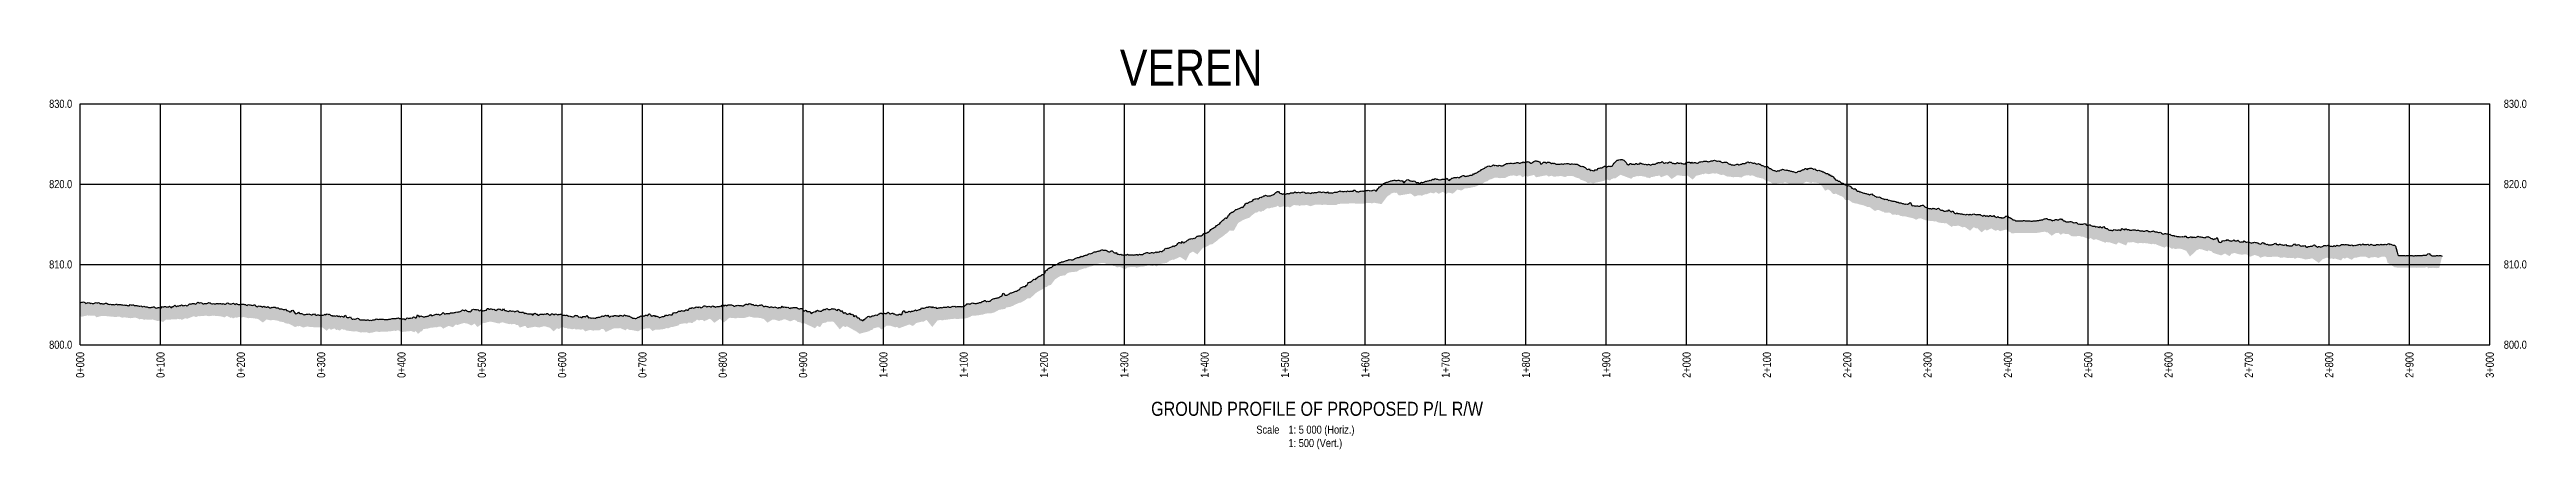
# Model space of a CAD drawing. Extents: x 403018 to 417191, y 6033193 to 6042673.
# Drawn here: x 405387 to 408469, y 6035860 to 6036358 of the extents above; entities that cross this region are included whole.
import ezdxf
from ezdxf.enums import TextEntityAlignment as Align

# ---------------------------------------------------------------- set-up
doc = ezdxf.new("R2010")
doc.units = 0
doc.header["$LTSCALE"] = 5
doc.linetypes.add('foc-TOPO', pattern=[1, 0.2, -0.8])
for name, color, linetype in [('DETAIL-T', 7, 'Continuous'), ('L-DETAIL-T', 3, 'Continuous'), ('P-CROSSINGS-GRID', 8, 'Continuous'), ('P-CROSSINGS-GROUND', 48, 'foc-TOPO'), ('S-T7', 7, 'Continuous')]:
    doc.layers.add(name, color=color, linetype=linetype)
doc.styles.add('140', font='ARIALN.TTF', dxfattribs={"height": 15})
doc.styles.add('80', font='ARIALN.TTF', dxfattribs={"height": 10})
doc.styles.add('80L', font='ARIALN.TTF', dxfattribs={"height": 10})

msp = doc.modelspace()

# ---------------------------------------------------------------- texts
at = {"color": 4, "insert": (406671.821, 6036357.844), "char_height": 45, "attachment_point": 1, "style": '80L'}
msp.add_mtext_dynamic_manual_height_columns('\\pi46.959;VEREN', width=266.91999, gutter_width=45, heights=[0], dxfattribs=at)
at = {"layer": 'DETAIL-T', "insert": (406888.695, 6035889.836), "char_height": 9.99474, "attachment_point": 1, "style": '80L'}
msp.add_mtext_dynamic_manual_height_columns('Scale^I1: 5 000 (Horiz.)\\P^I1: 500 (Vert.)', width=217.1051, gutter_width=45, heights=[0], dxfattribs=at)
at = {"layer": 'L-DETAIL-T', "style": '140'}
msp.add_text('GROUND PROFILE OF PROPOSED P/L R/W', height=17.4908, rotation=0, dxfattribs=at).set_placement((406964.212, 6035919.521), align=Align.TOP_CENTER)
at = {"layer": 'S-T7', "style": '80'}
for s, p in [('830.0', (405415.123, 6036290.349)), ('830.0', (408469.608, 6036290.349)), ('820.0', (405415.123, 6036190.401)), ('820.0', (408469.608, 6036190.401)), ('810.0', (405415.123, 6036090.454)), ('810.0', (408469.608, 6036090.454)), ('800.0', (405415.123, 6035990.507)), ('800.0', (408469.608, 6035990.507))]:
    msp.add_text(s, height=9.9947, dxfattribs=at).set_placement(p, align=Align.MIDDLE_RIGHT)
for s, p in [('0+000', (405425.118, 6035981.465)), ('0+100', (405525.065, 6035981.465)), ('0+200', (405625.013, 6035981.465)), ('0+300', (405724.96, 6035981.465)), ('0+400', (405824.908, 6035981.465)), ('0+500', (405924.855, 6035981.465)), ('0+600', (406024.803, 6035981.465)), ('0+700', (406124.75, 6035981.465)), ('0+800', (406224.697, 6035981.465)), ('0+900', (406324.645, 6035981.465)), ('1+000', (406424.592, 6035981.465)), ('1+100', (406524.54, 6035981.465)), ('1+200', (406624.487, 6035981.465)), ('1+300', (406724.435, 6035981.465)), ('1+400', (406824.382, 6035981.465)), ('1+500', (406924.329, 6035981.465)), ('1+600', (407024.277, 6035981.465)), ('1+700', (407124.224, 6035981.465)), ('1+800', (407224.172, 6035981.465)), ('1+900', (407324.119, 6035981.465)), ('2+000', (407424.067, 6035981.465)), ('2+100', (407524.014, 6035981.465)), ('2+200', (407623.962, 6035981.465)), ('2+300', (407723.909, 6035981.465)), ('2+400', (407823.856, 6035981.465)), ('2+500', (407923.804, 6035981.465)), ('2+600', (408023.751, 6035981.465)), ('2+700', (408123.699, 6035981.465)), ('2+800', (408223.646, 6035981.465)), ('2+900', (408323.594, 6035981.465)), ('3+000', (408423.541, 6035981.465))]:
    msp.add_text(s, height=9.9947, rotation=90, dxfattribs=at).set_placement(p, align=Align.MIDDLE_RIGHT)

# ---------------------------------------------------------------- hatches: boundary and pattern name
at = {"layer": 'P-CROSSINGS-GROUND'}
h = msp.add_hatch(dxfattribs=at)
h.set_pattern_fill('EARTH', color=256, scale=2.498686, angle=45)
h.set_pattern_definition([(45, (-110009.427, 12930.973), (2e-15, 22.438839573), [15.86665562, -15.86665562]), (45, (-110013.635, 12935.18), (2e-15, 22.438839573), [15.86665562, -15.86665562]), (45, (-110017.842, 12939.388), (2e-15, 22.438839573), [15.86665562, -15.86665562]), (135, (-110017.842, 12942.193), (-22.438839573, 2e-15), [15.86665562, -15.86665562]), (135, (-110013.635, 12946.4), (-22.438839573, 2e-15), [15.86665562, -15.86665562]), (135, (-110009.427, 12950.607), (-22.438839573, 2e-15), [15.86665562, -15.86665562])])
h.paths.add_polyline_path([(408364.274, 6036100.752), (408360.787, 6036086.171), (408360.565, 6036086.224), (408357.518, 6036085.704), (408356.771, 6036086.023), (408354.348, 6036086.035), (408352.849, 6036086.24), (408347.332, 6036085.721), (408345.33, 6036087.14), (408344.419, 6036087.043), (408343.179, 6036086.442), (408338.624, 6036086.379), (408337.762, 6036086.394), (408335.374, 6036086.322), (408334.83, 6036086.434), (408332.328, 6036086.193), (408331.18, 6036086.368), (408331.106, 6036086.356), (408328.907, 6036086.299), (408326.52, 6036086.327), (408325.497, 6036086.493), (408325.453, 6036086.492), (408325.166, 6036086.474), (408322.657, 6036086.197), (408320.916, 6036086.443), (408319.378, 6036086.207), (408316.619, 6036086.47), (408316.345, 6036086.493), (408316.018, 6036086.493), (408316.004, 6036086.493), (408315.049, 6036086.369), (408312.126, 6036086.345), (408310.604, 6036086.543), (408310.439, 6036086.553), (408305.53, 6036086.647), (408296.301, 6036092.601), (408294.364, 6036099.118), (408294.12, 6036099.07), (408293.295, 6036099.924), (408292.369, 6036100.222), (408291.622, 6036100.159), (408288.625, 6036099.902), (408284.332, 6036098.38), (408282.214, 6036099.464), (408280.241, 6036099.478), (408279.596, 6036099.493), (408276.226, 6036099.362), (408273.086, 6036098.052), (408268.922, 6036100.07), (408268.673, 6036100.07), (408265.979, 6036100.046), (408265.43, 6036099.91), (408262.179, 6036099.936), (408261.457, 6036099.85), (408261.437, 6036099.845), (408256.582, 6036098.595), (408255.261, 6036098.964), (408251.768, 6036096.192), (408245.822, 6036099.066), (408243.103, 6036097.538), (408241.186, 6036098.556), (408240.141, 6036097.878), (408238.608, 6036095.469), (408230.674, 6036097.811), (408229.144, 6036097.21), (408226.407, 6036097.872), (408224.802, 6036097.631), (408221.37, 6036098.756), (408221.201, 6036098.779), (408220.506, 6036098.709), (408220.236, 6036098.601), (408219.094, 6036098.243), (408215.611, 6036096.942), (408210.751, 6036092.202), (408203.005, 6036097.764), (408201.795, 6036097.994), (408200.93, 6036097.56), (408193.729, 6036096.544), (408190.377, 6036097.8), (408190.248, 6036097.761), (408186.12, 6036098.552), (408184.278, 6036098.784), (408180.952, 6036097.451), (408179.004, 6036098.692), (408177.184, 6036098.362), (408174.281, 6036098.646), (408171.203, 6036098.367), (408170.521, 6036098.656), (408167.966, 6036099.337), (408162.776, 6036098.577), (408161.168, 6036099.744), (408158.329, 6036100.131), (408157.728, 6036100.16), (408157.539, 6036100.056), (408153.678, 6036100.084), (408152.729, 6036099.914), (408150.587, 6036099.733), (408146.76, 6036099.643), (408144.713, 6036100.257), (408143.46, 6036100.522), (408137.734, 6036098.642), (408136.231, 6036100.483), (408131.015, 6036102.287), (408125.372, 6036100.008), (408120.64, 6036103.057), (408113.804, 6036102.558), (408113.392, 6036103.014), (408112.167, 6036102.776), (408106.354, 6036104.634), (408105.25, 6036104.629), (408105.156, 6036104.653), (408102.817, 6036103.728), (408102.252, 6036103.896), (408099.667, 6036100.736), (408094.1, 6036103.943), (408089.157, 6036101.709), (408079.016, 6036104.802), (408077.013, 6036106.891), (408073.614, 6036107.964), (408072.087, 6036106.708), (408065.143, 6036109.204), (408064.728, 6036109.217), (408062.154, 6036109.623), (408058.791, 6036108.109), (408050.466, 6036100.223), (408045.632, 6036107.578), (408045.476, 6036107.458), (408039.98, 6036109.721), (408039.497, 6036109.833), (408039.167, 6036109.787), (408037.92, 6036109.964), (408037.301, 6036109.897), (408035.281, 6036110.08), (408031.958, 6036109.567), (408030.198, 6036110.389), (408027.711, 6036110.023), (408025.132, 6036111.718), (408022.822, 6036112.116), (408021.365, 6036113.002), (408018.578, 6036111.366), (408008.078, 6036115.359), (408007.788, 6036115.632), (408007.364, 6036115.696), (408006.557, 6036115.543), (408004.386, 6036116.146), (408002.952, 6036115.501), (407997.845, 6036116.534), (407993.895, 6036116.993), (407991.808, 6036116.752), (407989.616, 6036117.122), (407985.069, 6036116.686), (407984.291, 6036117.109), (407983.88, 6036116.986), (407979.975, 6036118.336), (407978.568, 6036118.081), (407976.291, 6036118.081), (407975.366, 6036118.072), (407975.01, 6036117.678), (407973.055, 6036117.953), (407970.895, 6036114.108), (407961.361, 6036117.865), (407961.231, 6036117.826), (407958.742, 6036115.072), (407949.964, 6036118.065), (407946.372, 6036118.163), (407946.149, 6036118.279), (407945.241, 6036117.179), (407941.786, 6036118.893), (407941.675, 6036118.767), (407933.637, 6036121.809), (407930.343, 6036120.977), (407926.872, 6036123.366), (407924.52, 6036121.936), (407917.151, 6036125.023), (407916.387, 6036124.79), (407913.334, 6036125.671), (407912.33, 6036125.664), (407911.78, 6036125.737), (407908.746, 6036125.533), (407908.26, 6036125.241), (407907.76, 6036125.467), (407905.376, 6036125.307), (407904.897, 6036125.797), (407903.649, 6036125.281), (407899.057, 6036128.316), (407895.102, 6036128.413), (407892.346, 6036129.162), (407889.806, 6036127.273), (407886.583, 6036129.934), (407885.882, 6036129.331), (407883.775, 6036129.642), (407878.449, 6036126.124), (407872.742, 6036130.694), (407872.124, 6036130.293), (407870.087, 6036131.057), (407869.993, 6036131.055), (407869.86, 6036131.142), (407869.758, 6036131.18), (407866.606, 6036130.75), (407866.353, 6036130.775), (407865.309, 6036130.502), (407863.392, 6036130.219), (407862.8, 6036129.994), (407860.04, 6036129.711), (407857.559, 6036129.39), (407855.857, 6036129.555), (407855.537, 6036129.515), (407853.578, 6036129.436), (407851.578, 6036129.447), (407849.454, 6036129.645), (407849.339, 6036129.663), (407848.649, 6036129.633), (407846.262, 6036129.633), (407845.614, 6036129.725), (407841.415, 6036129.632), (407840.115, 6036129.645), (407839.195, 6036129.662), (407838.33, 6036129.662), (407837.331, 6036129.662), (407836.331, 6036129.662), (407835.546, 6036129.662), (407835.275, 6036129.654), (407828.738, 6036129.017), (407826.163, 6036131.071), (407825.479, 6036131.065), (407822.107, 6036133.543), (407821.078, 6036133.735), (407820.963, 6036133.714), (407820.733, 6036133.675), (407814.187, 6036131.757), (407811.372, 6036133.48), (407808.437, 6036132.234), (407803.121, 6036135.216), (407803.03, 6036135.2), (407797.789, 6036132.51), (407795.807, 6036134.022), (407791.119, 6036130.382), (407785.706, 6036135.793), (407784.581, 6036135.218), (407781.368, 6036136.76), (407776.877, 6036132.327), (407770.467, 6036136.964), (407769.606, 6036137.198), (407767.463, 6036136.5), (407762.705, 6036138.68), (407762.135, 6036138.729), (407762.076, 6036138.742), (407757.247, 6036138.097), (407756.884, 6036138.373), (407756.272, 6036138.281), (407755.749, 6036138.516), (407753.885, 6036137.055), (407747.087, 6036141.836), (407745.456, 6036141.653), (407738.948, 6036142.338), (407738.376, 6036142.236), (407734.407, 6036144.085), (407732.342, 6036143.778), (407730.476, 6036144.598), (407726.202, 6036144.643), (407725.508, 6036144.845), (407721.382, 6036145.446), (407719.13, 6036146.388), (407717.838, 6036146.823), (407716.951, 6036147.238), (407716.344, 6036147.431), (407715.44, 6036147.795), (407714.484, 6036147.561), (407712.892, 6036147.723), (407709.771, 6036146.024), (407706.155, 6036147.81), (407704.341, 6036148.235), (407704.215, 6036148.23), (407704.082, 6036148.296), (407695.614, 6036150.28), (407690.3, 6036150.582), (407688.567, 6036151.808), (407687.316, 6036152.165), (407684.563, 6036152.115), (407683.661, 6036152.635), (407679.904, 6036152.248), (407677.684, 6036154.464), (407676.215, 6036154.855), (407675.217, 6036155.032), (407675.069, 6036155.071), (407670.474, 6036154.717), (407668.961, 6036155.998), (407667.925, 6036155.845), (407664.176, 6036157.751), (407663.577, 6036157.902), (407663.183, 6036158.076), (407661.72, 6036158.31), (407658.356, 6036156.876), (407651.427, 6036162.12), (407649.237, 6036161.858), (407644.913, 6036163.732), (407643.793, 6036163.981), (407643.04, 6036164.196), (407642.082, 6036164.375), (407640.941, 6036164.694), (407639.508, 6036164.991), (407636.727, 6036165.949), (407636.511, 6036166.055), (407634.727, 6036166.322), (407634.332, 6036165.988), (407633.344, 6036166.53), (407632.836, 6036166.606), (407632.411, 6036166.986), (407630.244, 6036167.223), (407627.006, 6036170.005), (407626.121, 6036170.49), (407621.291, 6036170.553), (407618.994, 6036174.088), (407617.695, 6036174.86), (407617.54, 6036174.876), (407611.638, 6036177.523), (407611.275, 6036177.91), (407609.99, 6036178.467), (407606.399, 6036177.917), (407602.552, 6036182.546), (407601.005, 6036183.211), (407600.244, 6036183.96), (407596.576, 6036182.079), (407592.36, 6036188.274), (407592.033, 6036188.252), (407588.453, 6036191.606), (407586.277, 6036191.791), (407585.607, 6036192.255), (407582.558, 6036192.177), (407581.034, 6036193.091), (407579.717, 6036191.514), (407573.317, 6036193.425), (407571.61, 6036192.611), (407571.551, 6036192.622), (407568.644, 6036190.842), (407566.806, 6036191.138), (407562.617, 6036189.083), (407555.897, 6036190.406), (407553.477, 6036189.716), (407551.051, 6036191.149), (407548.945, 6036192.032), (407548.139, 6036191.939), (407546.157, 6036192.84), (407546.125, 6036192.838), (407546.079, 6036192.844), (407544.411, 6036191.418), (407540.191, 6036191.862), (407532.155, 6036190.197), (407528.758, 6036192.646), (407528.436, 6036192.682), (407525.502, 6036194.072), (407523.765, 6036193.736), (407519.224, 6036197.254), (407513.813, 6036198.333), (407513.167, 6036198.886), (407512.413, 6036198.463), (407506.754, 6036200.943), (407505.15, 6036201.405), (407503.563, 6036200.546), (407501.069, 6036201.544), (407497.353, 6036201.045), (407496.812, 6036200.991), (407496.295, 6036200.847), (407491.899, 6036198.545), (407487.166, 6036199.482), (407487.054, 6036199.441), (407481.928, 6036198.901), (407479.373, 6036199.414), (407478.815, 6036199.472), (407475.788, 6036199.897), (407474.582, 6036199.824), (407469.896, 6036202.13), (407466.993, 6036201.696), (407461.416, 6036203.815), (407460.602, 6036203.913), (407459.723, 6036203.349), (407456.487, 6036203.969), (407451.765, 6036202.695), (407447.956, 6036203.676), (407447.696, 6036203.705), (407444.906, 6036202.627), (407443.709, 6036202.886), (407442.517, 6036202.366), (407436.103, 6036200.788), (407435.96, 6036200.835), (407431.743, 6036195.973), (407425.546, 6036200.769), (407422.988, 6036200.633), (407420.418, 6036200.332), (407415.604, 6036201.09), (407415.15, 6036201.28), (407413.922, 6036201.104), (407412.857, 6036201.373), (407412.435, 6036201.292), (407412.064, 6036201.228), (407405.569, 6036196.729), (407400.034, 6036201.665), (407399.612, 6036201.693), (407392.397, 6036199), (407389.972, 6036201.221), (407388.5, 6036200.611), (407385.328, 6036200.275), (407384.055, 6036199.725), (407379.931, 6036199.029), (407378.096, 6036197.694), (407376.2, 6036198.398), (407374.772, 6036198.157), (407372.962, 6036199.565), (407372.787, 6036199.511), (407371.907, 6036199.662), (407371.714, 6036199.647), (407371.463, 6036199.738), (407366.761, 6036200.544), (407366.718, 6036200.538), (407363.852, 6036200.196), (407362.416, 6036200.356), (407358.635, 6036199.182), (407357.902, 6036199.427), (407355.247, 6036196.939), (407341.958, 6036201.959), (407341.887, 6036202.04), (407335.54, 6036197.657), (407333.048, 6036197.643), (407330.66, 6036196.583), (407328.878, 6036194.979), (407323.411, 6036196.392), (407322.856, 6036196.248), (407321.542, 6036194.286), (407318.631, 6036193.892), (407318.52, 6036193.738), (407312.227, 6036192.509), (407307.768, 6036191.313), (407304.669, 6036192.177), (407301.279, 6036191.575), (407298.203, 6036193.763), (407291.813, 6036196.05), (407290.339, 6036197.453), (407285.023, 6036199.026), (407283.524, 6036200.148), (407282.969, 6036200.14), (407282.407, 6036200.292), (407281.707, 6036200.241), (407281.36, 6036200.321), (407275.678, 6036200.315), (407275.381, 6036200.447), (407273.13, 6036199.201), (407267.81, 6036200.407), (407266.473, 6036200.367), (407266.322, 6036200.359), (407265.014, 6036200.171), (407263.974, 6036200.162), (407258.754, 6036199.438), (407256.414, 6036200.819), (407252.06, 6036199.777), (407250.095, 6036201.413), (407249.911, 6036201.44), (407236.588, 6036198.853), (407234.266, 6036201.911), (407226.029, 6036199.693), (407224.222, 6036201.283), (407219.948, 6036198.944), (407217.082, 6036201.431), (407215.059, 6036201.42), (407212.93, 6036200.232), (407209.626, 6036201.103), (407208.332, 6036201.206), (407205.986, 6036200.886), (407205.56, 6036200.997), (407202.818, 6036200.32), (407198.059, 6036198.034), (407194.734, 6036198.16), (407194.47, 6036198.122), (407194.045, 6036197.828), (407193.029, 6036197.909), (407191.721, 6036197.716), (407190.446, 6036198.113), (407187.151, 6036198.374), (407186.031, 6036198.552), (407185.848, 6036198.569), (407185.648, 6036198.539), (407180.589, 6036196.29), (407179.728, 6036196.591), (407177.544, 6036195.127), (407176.755, 6036194.081), (407173.255, 6036193.171), (407172.145, 6036192.408), (407171.918, 6036192.354), (407169.469, 6036190.644), (407167.499, 6036190.08), (407167.338, 6036189.879), (407160.804, 6036186.985), (407158.849, 6036186.794), (407157.689, 6036186.373), (407156.436, 6036186.177), (407154.496, 6036185.547), (407152.605, 6036185.501), (407150.235, 6036185.021), (407148.095, 6036185.082), (407144.099, 6036182.493), (407138.616, 6036183.502), (407133.303, 6036178.487), (407127.461, 6036179.929), (407125.137, 6036178.178), (407120.543, 6036180.774), (407119.532, 6036180.367), (407115.754, 6036178.232), (407111.931, 6036180.517), (407109.742, 6036178.803), (407105.47, 6036179.687), (407105.3, 6036179.65), (407105.246, 6036179.644), (407100.282, 6036177.755), (407099.712, 6036177.947), (407098.062, 6036177.405), (407097.692, 6036177.421), (407095.137, 6036176.115), (407089.631, 6036176.467), (407085.783, 6036174.855), (407081.086, 6036178.438), (407080.482, 6036178.312), (407079.996, 6036178.516), (407079.95, 6036178.473), (407066.123, 6036176.207), (407063.188, 6036179.613), (407062.054, 6036179.443), (407060.488, 6036179.881), (407059.142, 6036179.573), (407059.142, 6036179.573), (407058.131, 6036179.24), (407057.115, 6036178.835), (407056.256, 6036178.554), (407056.11, 6036178.493), (407055.3, 6036177.314), (407052.679, 6036175.912), (407051.667, 6036175.003), (407050.766, 6036173.92), (407044.429, 6036165.527), (407035.107, 6036167.204), (407032.688, 6036166.36), (407030.122, 6036167.015), (407029.039, 6036166.871), (407028.751, 6036166.948), (407028.621, 6036166.859), (407025.681, 6036166.89), (407023.425, 6036166.04), (407021.938, 6036166.311), (407021.264, 6036165.998), (407019.866, 6036166.206), (407017.025, 6036165.98), (407014.256, 6036165.831), (407011.152, 6036166.321), (407010.071, 6036166.574), (407009.642, 6036166.463), (407007.798, 6036166.537), (407007.299, 6036166.466), (407005.899, 6036166.428), (407001.825, 6036166.068), (407001.487, 6036166.201), (406999.397, 6036165.833), (406997.984, 6036166.206), (406997.816, 6036166.195), (406994.231, 6036166.068), (406993.722, 6036166.212), (406992.42, 6036165.694), (406990.167, 6036165.536), (406988.419, 6036164.499), (406980.751, 6036164.213), (406980.198, 6036164.409), (406976.974, 6036164.338), (406975.458, 6036164.801), (406974.013, 6036164.647), (406972.564, 6036165.007), (406970.73, 6036164.277), (406969.152, 6036164.755), (406969.059, 6036164.683), (406963.842, 6036164.785), (406963.481, 6036164.613), (406961.257, 6036164.601), (406955.975, 6036162.838), (406951.856, 6036164.267), (406944.823, 6036164), (406944.763, 6036164.051), (406942.572, 6036163.203), (406940.581, 6036164.118), (406940.35, 6036163.908), (406935.176, 6036164.334), (406930.394, 6036161.286), (406927.585, 6036162.517), (406925.888, 6036161.796), (406922.524, 6036162.841), (406917.814, 6036161.504), (406915.362, 6036163.44), (406913.25, 6036162.189), (406911.484, 6036161.915), (406910.364, 6036161.396), (406907.05, 6036160.942), (406905.133, 6036160.132), (406902.269, 6036160.529), (406897.413, 6036156.946), (406896.6, 6036157.256), (406894.965, 6036155.99), (406891.623, 6036156.616), (406890.089, 6036155.263), (406887.061, 6036154.614), (406883.902, 6036151.959), (406883.521, 6036151.94), (406880.126, 6036148.661), (406875.488, 6036147.081), (406873.158, 6036146.191), (406871.798, 6036145.301), (406871.025, 6036145.16), (406870.45, 6036144.506), (406867.692, 6036143.131), (406865.981, 6036141.978), (406860.708, 6036132.417), (406855.434, 6036132.712), (406853.291, 6036130.316), (406850.147, 6036127.988), (406848.868, 6036126.678), (406847.708, 6036126.16), (406846.187, 6036124.827), (406844.42, 6036123.691), (406842.138, 6036122.135), (406841.862, 6036122.029), (406840.178, 6036120.146), (406835.017, 6036116.514), (406834.154, 6036115.7), (406830.716, 6036115.105), (406829.014, 6036113.836), (406824.155, 6036111.441), (406822.337, 6036111.309), (406815.348, 6036102.947), (406809.49, 6036106.549), (406809.345, 6036106.458), (406808.573, 6036105.937), (406806.904, 6036104.802), (406805.658, 6036104.145), (406801.136, 6036095.011), (406793.65, 6036099.865), (406793.258, 6036099.706), (406785.574, 6036096.005), (406784.657, 6036096.53), (406780.43, 6036094.842), (406777.343, 6036092.295), (406773.114, 6036091.781), (406770.241, 6036091.12), (406764.244, 6036087.934), (406762.074, 6036089.406), (406759.086, 6036088.332), (406757.693, 6036089.057), (406757.248, 6036088.912), (406753.884, 6036089.522), (406752.248, 6036088.742), (406748.769, 6036087.896), (406745.6, 6036087.561), (406744.853, 6036087.6), (406739.517, 6036086.407), (406737.723, 6036087.237), (406736.079, 6036087.108), (406734.307, 6036087.277), (406733.095, 6036087.048), (406732.085, 6036087.255), (406729.665, 6036086.666), (406728.661, 6036086.986), (406725.426, 6036084.38), (406718.755, 6036087.409), (406715.432, 6036086.672), (406712.873, 6036088.289), (406710.728, 6036088.29), (406708.472, 6036090.196), (406705.824, 6036091.101), (406705.739, 6036091.153), (406702.104, 6036090.785), (406699.453, 6036092.237), (406695.597, 6036092.194), (406695.032, 6036092.018), (406694.522, 6036091.764), (406692.518, 6036091.545), (406692.491, 6036091.524), (406689.388, 6036090.537), (406689.201, 6036090.46), (406685.933, 6036088.98), (406685.517, 6036088.603), (406684.593, 6036088.374), (406683.73, 6036087.983), (406683.37, 6036088.07), (406680.542, 6036087.367), (406679.687, 6036086.884), (406678.826, 6036086.822), (406676.804, 6036085.697), (406674.815, 6036085.504), (406672.705, 6036084.862), (406669.631, 6036083.883), (406668.966, 6036083.878), (406665.155, 6036081.377), (406659.355, 6036081.016), (406658.708, 6036081.048), (406658.118, 6036080.689), (406656.383, 6036080.522), (406656.068, 6036080.369), (406655.08, 6036080.173), (406652.814, 6036079.083), (406650.385, 6036076.638), (406648.695, 6036076.934), (406648.244, 6036076.489), (406644.865, 6036076.027), (406644.607, 6036075.932), (406638.279, 6036071.92), (406632.992, 6036064.861), (406629.52, 6036064.058), (406627.998, 6036062.439), (406625.116, 6036061.821), (406623.326, 6036059.99), (406617.38, 6036056.9), (406616.934, 6036056.518), (406616.011, 6036056.188), (406615.94, 6036056.151), (406613.588, 6036054.123), (406613.521, 6036054.115), (406613.117, 6036053.635), (406607.232, 6036048.281), (406603.772, 6036048.204), (406602.455, 6036047.036), (406599.003, 6036044.75), (406598.142, 6036044.451), (406596.26, 6036043.152), (406593.973, 6036042.698), (406592.031, 6036041.995), (406587.451, 6036039.908), (406586.376, 6036039.144), (406582.094, 6036037.555), (406577.596, 6036036.862), (406576.119, 6036035.101), (406569.358, 6036034.124), (406568.584, 6036033.89), (406568.305, 6036033.809), (406563.253, 6036030.984), (406558.875, 6036029.633), (406554.943, 6036029.474), (406554.707, 6036029.495), (406551.979, 6036029.277), (406551.873, 6036029.228), (406551.584, 6036029.219), (406547.77, 6036027.761), (406546.17, 6036027.833), (406544.26, 6036027.436), (406542.53, 6036027.106), (406540.577, 6036026.898), (406535.436, 6036026.585), (406534.068, 6036026.31), (406532.562, 6036025.176), (406528.314, 6036023.635), (406525.457, 6036023.095), (406521.913, 6036022.753), (406520.435, 6036022.981), (406520.014, 6036022.935), (406519.522, 6036022.945), (406518.39, 6036022.337), (406513.29, 6036022.856), (406509.245, 6036022.434), (406508.604, 6036022.424), (406507.593, 6036022.269), (406507.369, 6036022.137), (406506.779, 6036022.145), (406501.787, 6036021.382), (406501.236, 6036021.857), (406498.233, 6036020.653), (406495.768, 6036021.337), (406495.552, 6036021.273), (406491.973, 6036020.759), (406485.416, 6036012.601), (406478.392, 6036021.264), (406477.727, 6036021.048), (406477.524, 6036021.049), (406474.341, 6036019.051), (406472.044, 6036019.166), (406469.963, 6036018.63), (406465.371, 6036017.55), (406461.327, 6036013.787), (406457.001, 6036015.722), (406456.585, 6036015.539), (406456.371, 6036015.567), (406443.943, 6036010.911), (406441.705, 6036012.596), (406438.977, 6036012.17), (406433.484, 6036014.103), (406428.616, 6036014.201), (406422.132, 6036009.413), (406419.302, 6036012.135), (406417.065, 6036012.289), (406414.614, 6036011.392), (406413.89, 6036011.437), (406411.931, 6036010.604), (406411.036, 6036009.189), (406407.888, 6036008.285), (406406.76, 6036007.267), (406394.706, 6036004.089), (406391.783, 6036006.556), (406391.775, 6036006.546), (406388.637, 6036008.289), (406388.275, 6036008.24), (406387.056, 6036009.167), (406379.126, 6036013.572), (406379.098, 6036013.572), (406377.567, 6036012.349), (406374.526, 6036013.749), (406374.326, 6036013.757), (406370.237, 6036009.671), (406362.806, 6036018.883), (406360.774, 6036019.567), (406359.167, 6036019.092), (406355.019, 6036019.343), (406353.327, 6036018.185), (406349.098, 6036017.386), (406345.742, 6036012.46), (406342.13, 6036014.102), (406339.515, 6036010.992), (406326.872, 6036016.933), (406322.564, 6036017.058), (406321.409, 6036018.356), (406317.552, 6036019.041), (406316.226, 6036020.594), (406314.484, 6036021.116), (406313.377, 6036021.566), (406308.722, 6036019.552), (406302.094, 6036022.185), (406301.437, 6036022.263), (406301.207, 6036022.299), (406297.424, 6036020.743), (406296.816, 6036020.913), (406294.835, 6036019.829), (406288.945, 6036021.885), (406288.932, 6036021.886), (406287.967, 6036021.646), (406286.777, 6036021.865), (406280.432, 6036018.039), (406275.663, 6036022.586), (406270.582, 6036024.006), (406270.28, 6036023.906), (406265.55, 6036024.309), (406264.01, 6036024.02), (406260.25, 6036024.98), (406259.839, 6036024.914), (406258.595, 6036025.403), (406257.438, 6036025.699), (406257.388, 6036025.689), (406256.412, 6036025.075), (406251.35, 6036023.859), (406245.978, 6036023.815), (406245.587, 6036023.955), (406244.538, 6036023.785), (406243.517, 6036024.087), (406241.312, 6036023.328), (406234.069, 6036024.036), (406233.698, 6036024.236), (406231.811, 6036023.22), (406226.148, 6036018.067), (406221.312, 6036022.804), (406214.273, 6036017.879), (406208.922, 6036022.784), (406208.348, 6036022.781), (406201.478, 6036019.685), (406199.625, 6036021.459), (406199.238, 6036021.122), (406197.748, 6036021.331), (406194.879, 6036020.781), (406193.091, 6036021.815), (406192.467, 6036021.662), (406189.933, 6036019.218), (406188.928, 6036019.476), (406187.026, 6036017.461), (406182.343, 6036018.203), (406180.317, 6036016.78), (406176.625, 6036017.309), (406176.442, 6036017.095), (406171.017, 6036016.162), (406169.127, 6036014.339), (406161.702, 6036012.439), (406160.595, 6036012.552), (406160.444, 6036012.387), (406159.79, 6036012.244), (406156.756, 6036010.792), (406155.264, 6036011.252), (406154.349, 6036011.052), (406153.726, 6036010.954), (406152.297, 6036010.265), (406148.205, 6036009.498), (406141.351, 6036009.282), (406141.231, 6036009.36), (406137.36, 6036007.514), (406133.892, 6036011.061), (406128.506, 6036010.696), (406128.49, 6036010.717), (406126.514, 6036009.779), (406124.728, 6036010.389), (406119.529, 6036007.205), (406112.467, 6036008.507), (406111.346, 6036008.779), (406109.129, 6036008.814), (406105.73, 6036010.418), (406103.555, 6036008.45), (406097.173, 6036011.17), (406092.439, 6036010.867), (406091.843, 6036011.083), (406089.609, 6036011.071), (406079.169, 6036006.379), (406076.077, 6036010.244), (406075.665, 6036010.024), (406073.438, 6036009.935), (406071.351, 6036008.343), (406065.86, 6036008.625), (406063.628, 6036007.942), (406061.707, 6036008.53), (406059.203, 6036008.848), (406053.679, 6036007.104), (406051.083, 6036009.59), (406047.09, 6036009.316), (406045.347, 6036009.803), (406041.907, 6036009.407), (406040.381, 6036010.422), (406037.136, 6036009.697), (406034.61, 6036010.44), (406032.052, 6036010.398), (406030.534, 6036011.199), (406028.343, 6036011.153), (406026.756, 6036012.186), (406026.071, 6036012.305), (406025.966, 6036012.309), (406024.194, 6036012.404), (406020.753, 6036009.908), (406018.586, 6036011.104), (406014.162, 6036007.164), (406009.716, 6036011.529), (406003.41, 6036013.427), (406001.533, 6036013.259), (406001.311, 6036013.283), (405996.159, 6036011.887), (405991.043, 6036012.933), (405981.291, 6036011.123), (405979.208, 6036013.887), (405978.246, 6036013.923), (405972.158, 6036011.864), (405969.647, 6036015.243), (405967.884, 6036014.884), (405965.82, 6036016.505), (405961.53, 6036015.947), (405960.697, 6036016.579), (405959.449, 6036016.32), (405958.888, 6036016.068), (405952.386, 6036017.885), (405950.784, 6036018.4), (405947.922, 6036017.838), (405946.692, 6036016.777), (405937.61, 6036018.946), (405935.403, 6036019.297), (405932.848, 6036018.804), (405931.081, 6036018.39), (405930.947, 6036018.378), (405928.889, 6036017.639), (405926.788, 6036017.766), (405919.479, 6036012.572), (405915.676, 6036016.825), (405912.082, 6036014.425), (405907.03, 6036016.748), (405903.443, 6036017.473), (405903.059, 6036017.625), (405902.144, 6036017.384), (405901.641, 6036017.127), (405899.642, 6036016.749), (405894.733, 6036015.021), (405893.047, 6036015.617), (405892.122, 6036015.399), (405888.999, 6036012.3), (405883.356, 6036014.014), (405876.888, 6036010.519), (405874.104, 6036012.905), (405873.009, 6036012.816), (405871.369, 6036012.916), (405868.611, 6036012.063), (405867.855, 6036012.433), (405867.793, 6036012.408), (405864.38, 6036011.916), (405861.871, 6036011.78), (405860.181, 6036011.311), (405859.819, 6036011.25), (405858.862, 6036010.894), (405855.414, 6036010.301), (405852.933, 6036010.239), (405852.588, 6036010.248), (405851.837, 6036009.583), (405850.305, 6036007.106), (405849.267, 6036007.309), (405845.55, 6036004.02), (405842.501, 6036007.553), (405840.703, 6036006.031), (405836.964, 6036007.598), (405824.147, 6036006.241), (405821.966, 6036008.143), (405820.416, 6036008.409), (405820.072, 6036008.321), (405819.746, 6036008.319), (405817.982, 6036007.701), (405815.713, 6036007.919), (405811.628, 6036007.282), (405811.346, 6036007.308), (405809.126, 6036007.11), (405808.786, 6036007.097), (405806.15, 6036006.628), (405805.3, 6036006.784), (405798.444, 6036006.527), (405798.352, 6036006.595), (405797.441, 6036006.211), (405794.295, 6036007.005), (405793.861, 6036006.926), (405791.992, 6036006.608), (405788.622, 6036005.594), (405787.65, 6036005.709), (405784.8, 6036004.842), (405781.198, 6036006.187), (405777.138, 6036005.863), (405776.452, 6036006.229), (405774.537, 6036005.597), (405769.263, 6036007.196), (405768.446, 6036006.959), (405766.845, 6036007.191), (405766.025, 6036006.899), (405755.79, 6036008.253), (405755.015, 6036009.149), (405752.508, 6036009.082), (405750.979, 6036010.259), (405750.915, 6036010.272), (405747.827, 6036007.969), (405745.519, 6036009.2), (405743.709, 6036008.749), (405741.662, 6036010.867), (405737.127, 6036009.122), (405734.88, 6036010.822), (405731.932, 6036007.898), (405726.163, 6036012.224), (405723.59, 6036012.242), (405723.308, 6036012.278), (405720.047, 6036011.988), (405719.335, 6036012.305), (405715.843, 6036012.034), (405714.311, 6036012.747), (405710.931, 6036012.524), (405708.198, 6036013.331), (405707.033, 6036013.049), (405706.708, 6036013.066), (405702.985, 6036011.814), (405698.311, 6036013.812), (405696.613, 6036013.445), (405695.93, 6036013.79), (405692.527, 6036012.523), (405685.052, 6036016.526), (405680.892, 6036017.083), (405678.06, 6036018.635), (405673.145, 6036019.363), (405672.666, 6036020.036), (405665.086, 6036021.483), (405663.989, 6036021.157), (405663.761, 6036021.247), (405662.24, 6036020.79), (405656.946, 6036021.972), (405652.514, 6036018.086), (405646.361, 6036022.62), (405639.16, 6036023.67), (405638.976, 6036023.794), (405637.887, 6036023.545), (405636.927, 6036024.015), (405635.593, 6036023.703), (405635.545, 6036023.729), (405634.97, 6036023.393), (405628.04, 6036025.16), (405626.334, 6036024.266), (405623.252, 6036025.168), (405619.705, 6036024.057), (405618.66, 6036024.7), (405615.389, 6036023.214), (405613.822, 6036024.517), (405612.461, 6036023.803), (405608.388, 6036026.121), (405608.157, 6036026.038), (405606.994, 6036026.075), (405604.883, 6036024.484), (405598.942, 6036026.136), (405598.021, 6036025.865), (405595.658, 6036026.483), (405594.881, 6036026.306), (405592.405, 6036026.508), (405590.238, 6036026.448), (405589.947, 6036026.518), (405586.24, 6036026.36), (405585.529, 6036025.958), (405581.477, 6036026.684), (405580.849, 6036026.569), (405573.643, 6036025.977), (405572.914, 6036026.497), (405569.426, 6036024.873), (405566.434, 6036026.051), (405558.071, 6036022.731), (405555.831, 6036023.594), (405551.512, 6036021.417), (405549.766, 6036022.711), (405549.113, 6036022.173), (405546.016, 6036022.787), (405545.413, 6036022.204), (405532.552, 6036021.662), (405532.064, 6036022.106), (405528.283, 6036018.736), (405523.348, 6036020.653), (405521.946, 6036019.877), (405515.087, 6036021.916), (405514.865, 6036021.976), (405512.614, 6036021.531), (405510.802, 6036021.803), (405508.067, 6036021.566), (405506.812, 6036022.06), (405504.532, 6036021.376), (405502.262, 6036022.65), (405498.564, 6036022.161), (405496.911, 6036023.311), (405496.666, 6036023.287), (405494.201, 6036024.11), (405493.141, 6036024.223), (405488.293, 6036023.627), (405487.978, 6036023.471), (405480.861, 6036024.515), (405480.304, 6036024.716), (405477.49, 6036024.044), (405474.43, 6036025.249), (405474.366, 6036025.252), (405474.101, 6036025.32), (405472.181, 6036025.219), (405471.972, 6036025.301), (405468.365, 6036025.05), (405468.149, 6036025.167), (405467.615, 6036025.079), (405465.318, 6036025.483), (405465.192, 6036025.484), (405463.152, 6036025.605), (405462.882, 6036025.646), (405462.486, 6036025.572), (405458.5, 6036025.926), (405457.54, 6036026.135), (405453.113, 6036026.353), (405451.675, 6036026.422), (405445.429, 6036024.588), (405443.259, 6036026.818), (405442.812, 6036026.695), (405437.479, 6036026.824), (405437.231, 6036026.902), (405435, 6036026.73), (405434.419, 6036027.021), (405426.38, 6036025.261), (405425.118, 6036026.77), (405425.118, 6036042.969), (405426.108, 6036043.162), (405427.098, 6036043.539), (405428.089, 6036043.644), (405429.079, 6036043.879), (405430.069, 6036043.462), (405431.06, 6036043.034), (405432.05, 6036041.85), (405433.04, 6036042.067), (405434.03, 6036042.836), (405435.021, 6036042.937), (405436.011, 6036042.797), (405437.001, 6036042.493), (405437.991, 6036041.997), (405438.982, 6036042.074), (405439.972, 6036041.76), (405440.962, 6036041.736), (405441.953, 6036042.009), (405442.943, 6036042.381), (405443.933, 6036042.773), (405444.923, 6036043.156), (405445.914, 6036042.624), (405446.904, 6036042.613), (405447.894, 6036043.2), (405448.884, 6036042.537), (405449.875, 6036041.519), (405450.865, 6036041.81), (405451.855, 6036041.708), (405452.846, 6036041.375), (405453.836, 6036041.328), (405454.826, 6036041.279), (405455.816, 6036041.743), (405456.807, 6036042.031), (405457.797, 6036042.331), (405458.787, 6036041.994), (405459.777, 6036040.992), (405460.768, 6036040.776), (405461.758, 6036040.688), (405462.748, 6036040.873), (405463.739, 6036040.681), (405464.729, 6036040.53), (405465.719, 6036040.471), (405466.709, 6036040.46), (405467.7, 6036040.286), (405468.69, 6036040.449), (405469.68, 6036041.026), (405470.67, 6036040.842), (405471.661, 6036040.307), (405472.651, 6036040.376), (405473.641, 6036040.75), (405474.632, 6036040.362), (405475.622, 6036040.414), (405476.612, 6036040.157), (405477.602, 6036040.112), (405478.593, 6036039.722), (405479.583, 6036039.959), (405480.573, 6036039.922), (405481.563, 6036039.924), (405482.554, 6036039.934), (405483.544, 6036039.487), (405484.534, 6036039.129), (405485.525, 6036038.984), (405486.515, 6036039.473), (405487.505, 6036040.563), (405488.495, 6036040.138), (405489.486, 6036039.833), (405490.476, 6036040.223), (405491.466, 6036040.011), (405492.456, 6036039.244), (405493.447, 6036039.366), (405494.437, 6036039.379), (405495.427, 6036039.454), (405496.418, 6036038.951), (405497.408, 6036038.845), (405498.398, 6036038.514), (405499.388, 6036038.609), (405500.379, 6036038.793), (405501.369, 6036038.475), (405502.359, 6036037.786), (405503.349, 6036037.917), (405504.34, 6036038.296), (405505.33, 6036038.12), (405506.32, 6036037.564), (405507.311, 6036037.861), (405508.301, 6036037.76), (405509.291, 6036037.196), (405510.281, 6036036.806), (405511.272, 6036036.892), (405512.262, 6036036.744), (405513.252, 6036036.939), (405514.242, 6036037.149), (405515.233, 6036037.191), (405516.223, 6036037.628), (405517.213, 6036037.714), (405518.204, 6036036.605), (405519.194, 6036036.335), (405520.184, 6036036.041), (405521.179, 6036036.592), (405522.174, 6036036.956), (405523.169, 6036037.018), (405524.164, 6036036.42), (405525.158, 6036036.034), (405526.153, 6036036.921), (405527.148, 6036037.885), (405528.143, 6036037.469), (405529.138, 6036037.762), (405530.133, 6036038.023), (405531.127, 6036037.903), (405532.122, 6036037.571), (405533.117, 6036037.42), (405534.112, 6036037.671), (405535.107, 6036037.618), (405536.102, 6036038.602), (405537.097, 6036037.808), (405538.091, 6036036.901), (405539.086, 6036036.943), (405540.081, 6036037.905), (405541.076, 6036038.165), (405542.071, 6036038.956), (405543.066, 6036039.606), (405544.06, 6036038.459), (405545.055, 6036038.262), (405546.05, 6036039.082), (405547.045, 6036038.627), (405548.04, 6036038.848), (405549.035, 6036039.267), (405550.03, 6036039.501), (405551.024, 6036040.055), (405552.019, 6036039.7), (405553.014, 6036038.963), (405554.009, 6036039.464), (405555.004, 6036039.409), (405555.999, 6036039.743), (405556.993, 6036039.212), (405557.988, 6036038.829), (405558.983, 6036039.224), (405559.978, 6036040.302), (405560.973, 6036041.472), (405561.968, 6036041.086), (405562.962, 6036041.298), (405563.957, 6036041.59), (405564.952, 6036041.711), (405565.947, 6036041.87), (405566.942, 6036041.939), (405567.937, 6036041.572), (405568.932, 6036041.18), (405569.926, 6036041.644), (405570.921, 6036043.073), (405571.916, 6036043.289), (405572.911, 6036042.444), (405573.906, 6036042.615), (405574.901, 6036042.922), (405575.895, 6036042.773), (405576.89, 6036042.078), (405577.885, 6036041.368), (405578.88, 6036041.45), (405579.875, 6036041.632), (405580.87, 6036041.761), (405581.865, 6036041.845), (405582.859, 6036041.667), (405583.854, 6036042.229), (405584.849, 6036042.917), (405585.844, 6036042.828), (405586.839, 6036042.44), (405587.834, 6036041.99), (405588.828, 6036041.476), (405589.823, 6036041.518), (405590.818, 6036041.729), (405591.813, 6036041.489), (405592.808, 6036041.517), (405593.803, 6036041.436), (405594.798, 6036041.662), (405595.792, 6036041.842), (405596.787, 6036041.683), (405597.782, 6036041.423), (405598.777, 6036041.716), (405599.772, 6036041.928), (405600.77, 6036041.189), (405601.769, 6036040.911), (405602.768, 6036041.664), (405603.766, 6036041.454), (405604.765, 6036041.148), (405605.763, 6036041.116), (405606.762, 6036041.477), (405607.76, 6036042.103), (405608.759, 6036042.731), (405609.758, 6036042.014), (405610.756, 6036041.448), (405611.755, 6036041.455), (405612.753, 6036040.887), (405613.752, 6036041.411), (405614.751, 6036041.968), (405615.749, 6036042.203), (405616.748, 6036041.582), (405617.746, 6036040.751), (405618.745, 6036041.205), (405619.743, 6036041.901), (405620.742, 6036041.019), (405621.741, 6036040.405), (405622.739, 6036040.717), (405623.738, 6036040.646), (405624.736, 6036040.354), (405625.735, 6036040.877), (405626.733, 6036040.956), (405627.732, 6036040.955), (405628.731, 6036040.792), (405629.729, 6036040.66), (405630.728, 6036040.468), (405631.726, 6036039.691), (405632.725, 6036039.437), (405633.724, 6036040.019), (405634.722, 6036040.582), (405635.721, 6036040.046), (405636.719, 6036040.139), (405637.718, 6036039.599), (405638.716, 6036039.833), (405639.715, 6036039.344), (405640.714, 6036039.572), (405641.712, 6036040.265), (405642.711, 6036039.955), (405643.709, 6036038.685), (405644.708, 6036038.012), (405645.707, 6036037.866), (405646.705, 6036038.499), (405647.704, 6036038.759), (405648.702, 6036038.691), (405649.701, 6036038.407), (405650.699, 6036038.046), (405651.698, 6036037.31), (405652.697, 6036038.185), (405653.695, 6036038.288), (405654.694, 6036037.601), (405655.692, 6036037.538), (405656.691, 6036037.353), (405657.69, 6036037.435), (405658.688, 6036038.026), (405659.687, 6036037.44), (405660.685, 6036036.499), (405661.684, 6036036.276), (405662.682, 6036036.575), (405663.681, 6036037.394), (405664.68, 6036037), (405665.678, 6036037.296), (405666.677, 6036037.146), (405667.675, 6036037.3), (405668.674, 6036036.491), (405669.672, 6036036.252), (405670.671, 6036036.426), (405671.67, 6036036.491), (405672.668, 6036035.298), (405673.667, 6036035.108), (405674.665, 6036035.264), (405675.664, 6036035.172), (405676.663, 6036034.723), (405677.661, 6036034.369), (405678.66, 6036034.184), (405679.658, 6036034.516), (405680.657, 6036034.662), (405681.655, 6036033.259), (405682.654, 6036033.111), (405683.653, 6036032.788), (405684.651, 6036032.119), (405685.65, 6036031.572), (405686.648, 6036031.438), (405687.647, 6036032.043), (405688.646, 6036033.193), (405689.644, 6036033.564), (405690.643, 6036032.286), (405691.641, 6036030.622), (405692.64, 6036029.469), (405693.638, 6036028.934), (405694.637, 6036029.306), (405695.636, 6036029.969), (405696.634, 6036030.946), (405697.633, 6036029.724), (405698.631, 6036029.22), (405699.63, 6036029.436), (405700.628, 6036029.185), (405701.627, 6036028.932), (405702.626, 6036028.272), (405703.624, 6036027.845), (405704.623, 6036028.181), (405705.621, 6036028.131), (405706.62, 6036028.372), (405707.619, 6036028.4), (405708.617, 6036028.492), (405709.616, 6036028.925), (405710.614, 6036028.696), (405711.613, 6036027.954), (405712.611, 6036027.66), (405713.61, 6036027.725), (405714.609, 6036028.398), (405715.607, 6036028.676), (405716.606, 6036028.939), (405717.604, 6036027.75), (405718.603, 6036027.286), (405719.602, 6036027.363), (405720.6, 6036027.798), (405721.599, 6036027.712), (405722.597, 6036027.266), (405723.596, 6036027.355), (405724.594, 6036027.228), (405725.593, 6036027.221), (405726.588, 6036027.414), (405727.583, 6036027.36), (405728.578, 6036027.853), (405729.573, 6036028.407), (405730.568, 6036027.661), (405731.563, 6036028.648), (405732.558, 6036028.762), (405733.553, 6036028.485), (405734.548, 6036028.032), (405735.543, 6036028.378), (405736.538, 6036027.294), (405737.533, 6036026.762), (405738.528, 6036026.86), (405739.523, 6036026.107), (405740.518, 6036026.49), (405741.513, 6036026.281), (405742.508, 6036026.201), (405743.503, 6036026.549), (405744.498, 6036026.703), (405745.493, 6036026.204), (405746.488, 6036025.673), (405747.483, 6036026.416), (405748.478, 6036025.386), (405749.473, 6036025.634), (405750.468, 6036025.943), (405751.463, 6036025.627), (405752.458, 6036025.264), (405753.453, 6036025.057), (405754.448, 6036026.304), (405755.443, 6036027.288), (405756.438, 6036024.977), (405757.433, 6036024.211), (405758.428, 6036024.237), (405759.423, 6036024.369), (405760.418, 6036024.991), (405761.413, 6036025.158), (405762.408, 6036023.519), (405763.403, 6036022.368), (405764.398, 6036022.237), (405765.393, 6036022.592), (405766.388, 6036022.407), (405767.383, 6036022.263), (405768.378, 6036022.552), (405769.373, 6036023.115), (405770.368, 6036023.368), (405771.363, 6036023.143), (405772.358, 6036022.356), (405773.353, 6036021.623), (405774.348, 6036021.321), (405775.343, 6036021.649), (405776.338, 6036021.677), (405777.333, 6036021.46), (405778.328, 6036021.556), (405779.323, 6036021.687), (405780.318, 6036021.157), (405781.313, 6036021.236), (405782.308, 6036021.618), (405783.303, 6036021.453), (405784.298, 6036021.033), (405785.293, 6036020.662), (405786.288, 6036020.964), (405787.283, 6036020.847), (405788.278, 6036021.147), (405789.273, 6036021.504), (405790.268, 6036021.522), (405791.263, 6036021.691), (405792.258, 6036021.872), (405793.253, 6036022.595), (405794.248, 6036022.514), (405795.243, 6036022.227), (405796.238, 6036021.976), (405797.233, 6036022.396), (405798.228, 6036022.317), (405799.223, 6036022.387), (405800.218, 6036022.247), (405801.213, 6036022.196), (405802.208, 6036022.456), (405803.203, 6036021.708), (405804.198, 6036021.745), (405805.193, 6036022.045), (405806.188, 6036021.862), (405807.183, 6036022.04), (405808.178, 6036022.077), (405809.173, 6036022.166), (405810.168, 6036022.476), (405811.163, 6036022.383), (405812.158, 6036022.538), (405813.153, 6036023.162), (405814.148, 6036023.002), (405815.143, 6036023.036), (405816.138, 6036022.94), (405817.133, 6036023.288), (405818.128, 6036023.297), (405819.123, 6036023.55), (405820.118, 6036023.559), (405821.113, 6036024.084), (405822.108, 6036023.33), (405823.103, 6036023.159), (405824.098, 6036023.204), (405825.093, 6036022.911), (405826.088, 6036022.845), (405827.083, 6036022.919), (405828.078, 6036022.706), (405829.073, 6036021.838), (405830.068, 6036021.944), (405831.063, 6036022.99), (405832.058, 6036023.863), (405833.053, 6036023.37), (405834.048, 6036023.211), (405835.043, 6036023.57), (405836.038, 6036023.428), (405837.033, 6036023.826), (405838.028, 6036023.409), (405839.023, 6036024.251), (405840.018, 6036025.25), (405841.013, 6036024.979), (405842.008, 6036023.998), (405843.003, 6036023.804), (405843.998, 6036025.413), (405844.993, 6036027.842), (405845.988, 6036026.46), (405846.983, 6036025.307), (405847.978, 6036026.188), (405848.973, 6036026.421), (405849.968, 6036025.943), (405850.963, 6036025.655), (405851.958, 6036025.264), (405852.953, 6036025.236), (405853.948, 6036025.261), (405854.943, 6036025.432), (405855.938, 6036025.802), (405856.933, 6036025.968), (405857.928, 6036026.245), (405858.923, 6036026.579), (405859.918, 6036027.19), (405860.913, 6036027.97), (405861.908, 6036026.796), (405862.903, 6036026.85), (405863.898, 6036026.994), (405864.893, 6036027.389), (405865.888, 6036027.678), (405866.883, 6036028.197), (405867.878, 6036028.381), (405868.872, 6036028.632), (405869.867, 6036028.144), (405870.862, 6036028.452), (405871.857, 6036027.906), (405872.852, 6036027.845), (405873.847, 6036027.927), (405874.842, 6036028.652), (405875.837, 6036029.885), (405876.832, 6036030.424), (405877.827, 6036029.458), (405878.822, 6036028.605), (405879.817, 6036029.143), (405880.812, 6036029.225), (405881.807, 6036029.316), (405882.802, 6036029.466), (405883.797, 6036029.548), (405884.792, 6036029.246), (405885.787, 6036030.233), (405886.782, 6036030.373), (405887.777, 6036030.005), (405888.772, 6036030.012), (405889.767, 6036030.247), (405890.762, 6036030.481), (405891.757, 6036030.792), (405892.752, 6036030.936), (405893.747, 6036031.27), (405894.742, 6036030.918), (405895.737, 6036031.268), (405896.737, 6036031.457), (405897.736, 6036031.968), (405898.736, 6036032.331), (405899.735, 6036032.572), (405900.734, 6036033.723), (405901.734, 6036033.553), (405902.733, 6036033.042), (405903.732, 6036033.306), (405904.732, 6036033.896), (405905.731, 6036033.037), (405906.73, 6036032.299), (405907.73, 6036031.902), (405908.729, 6036031.7), (405909.729, 6036032.008), (405910.728, 6036031.549), (405911.727, 6036032.216), (405912.727, 6036033.873), (405913.726, 6036034.367), (405914.725, 6036034.586), (405915.725, 6036034.178), (405916.724, 6036034.407), (405917.723, 6036034.173), (405918.723, 6036033.883), (405919.722, 6036034.246), (405920.722, 6036033.674), (405921.721, 6036032.557), (405922.72, 6036033.267), (405923.72, 6036033.801), (405924.719, 6036033.397), (405925.718, 6036032.849), (405926.718, 6036032.789), (405927.717, 6036033.148), (405928.717, 6036033.234), (405929.716, 6036033.468), (405930.715, 6036033.661), (405931.715, 6036035.572), (405932.714, 6036035.685), (405933.713, 6036034.746), (405934.713, 6036034.587), (405935.712, 6036035.272), (405936.711, 6036035.257), (405937.711, 6036034.759), (405938.71, 6036034.425), (405939.71, 6036034.571), (405940.709, 6036034.378), (405941.708, 6036033.381), (405942.708, 6036033.142), (405943.707, 6036034.005), (405944.706, 6036034.89), (405945.706, 6036035.079), (405946.705, 6036034.691), (405947.705, 6036034.664), (405948.704, 6036034.003), (405949.703, 6036033.466), (405950.703, 6036033.662), (405951.702, 6036035.024), (405952.701, 6036033.9), (405953.701, 6036033.213), (405954.7, 6036033.039), (405955.699, 6036032.567), (405956.699, 6036032.246), (405957.698, 6036031.967), (405958.698, 6036032.415), (405959.697, 6036032.899), (405960.696, 6036032.692), (405961.696, 6036032.096), (405962.695, 6036032.303), (405963.694, 6036032.552), (405964.694, 6036032.364), (405965.693, 6036031.606), (405966.693, 6036031.736), (405967.692, 6036032.225), (405968.691, 6036032.855), (405969.691, 6036032.506), (405970.69, 6036031.742), (405971.689, 6036030.958), (405972.689, 6036031.161), (405973.688, 6036030.515), (405974.687, 6036031.007), (405975.687, 6036031.19), (405976.686, 6036030.904), (405977.686, 6036029.56), (405978.685, 6036029.898), (405979.684, 6036029.758), (405980.684, 6036029.266), (405981.683, 6036028.796), (405982.682, 6036028.758), (405983.682, 6036029.098), (405984.681, 6036029.09), (405985.681, 6036028.973), (405986.68, 6036028.883), (405987.679, 6036027.557), (405988.679, 6036027.742), (405989.678, 6036028.956), (405990.677, 6036029.649), (405991.677, 6036029.211), (405992.676, 6036028.352), (405993.675, 6036028.338), (405994.675, 6036027.492), (405995.674, 6036027.288), (405996.674, 6036027.559), (405997.673, 6036028.471), (405998.672, 6036028.661), (405999.672, 6036028.578), (406000.671, 6036028.431), (406001.67, 6036028.323), (406002.67, 6036028.413), (406003.669, 6036028.89), (406004.669, 6036028.662), (406005.668, 6036029.17), (406006.667, 6036029.474), (406007.667, 6036028.503), (406008.666, 6036027.502), (406009.665, 6036027.201), (406010.665, 6036028.105), (406011.664, 6036029.046), (406012.663, 6036029.123), (406013.663, 6036028.666), (406014.662, 6036027.684), (406015.662, 6036028.574), (406016.661, 6036028.787), (406017.66, 6036028.567), (406018.66, 6036028.185), (406019.659, 6036027.634), (406020.658, 6036028.359), (406021.658, 6036028.325), (406022.657, 6036028.664), (406023.657, 6036028.348), (406024.656, 6036028.217), (406025.655, 6036027.339), (406026.655, 6036027.286), (406027.654, 6036027.247), (406028.653, 6036027.073), (406029.653, 6036027.251), (406030.652, 6036027.19), (406031.651, 6036026.889), (406032.651, 6036026.238), (406033.65, 6036026.259), (406034.65, 6036025.978), (406035.649, 6036025.451), (406036.648, 6036025.467), (406037.648, 6036025.173), (406038.647, 6036025.397), (406039.646, 6036025.482), (406040.646, 6036027.487), (406041.645, 6036026.849), (406042.645, 6036027.082), (406043.644, 6036026.87), (406044.643, 6036025.594), (406045.643, 6036024.929), (406046.642, 6036025.044), (406047.641, 6036024.73), (406048.641, 6036024.45), (406049.64, 6036024.519), (406050.639, 6036025.58), (406051.639, 6036025.78), (406052.638, 6036025.617), (406053.638, 6036025.421), (406054.637, 6036025.958), (406055.636, 6036026.832), (406056.636, 6036025.033), (406057.635, 6036024.075), (406058.634, 6036024.391), (406059.634, 6036023.931), (406060.633, 6036023.779), (406061.633, 6036023.652), (406062.632, 6036023.927), (406063.631, 6036023.621), (406064.631, 6036023.927), (406065.63, 6036023.649), (406066.629, 6036023.597), (406067.629, 6036024.36), (406068.628, 6036024.447), (406069.627, 6036024.679), (406070.627, 6036024.827), (406071.626, 6036024.867), (406072.626, 6036025.401), (406073.625, 6036025.585), (406074.624, 6036026.263), (406075.624, 6036025.928), (406076.623, 6036025.912), (406077.622, 6036026.568), (406078.622, 6036027.241), (406079.621, 6036026.815), (406080.621, 6036026.532), (406081.62, 6036027.372), (406082.619, 6036026.064), (406083.619, 6036024.815), (406084.618, 6036025.265), (406085.617, 6036025.844), (406086.617, 6036026.279), (406087.616, 6036026.053), (406088.615, 6036026.058), (406089.615, 6036026.77), (406090.614, 6036026.986), (406091.614, 6036026.681), (406092.613, 6036026.433), (406093.612, 6036026.392), (406094.612, 6036026.028), (406095.611, 6036026.092), (406096.61, 6036027.269), (406097.61, 6036026.764), (406098.609, 6036026.773), (406099.609, 6036026.428), (406100.608, 6036026.003), (406101.607, 6036026.907), (406102.607, 6036027.617), (406103.606, 6036026.825), (406104.605, 6036026.72), (406105.605, 6036026.528), (406106.604, 6036026.647), (406107.603, 6036026.248), (406108.603, 6036025.892), (406109.602, 6036025.214), (406110.602, 6036024.632), (406111.601, 6036024.225), (406112.6, 6036023.753), (406113.6, 6036023.737), (406114.599, 6036023.417), (406115.598, 6036023.174), (406116.598, 6036022.99), (406117.597, 6036023.602), (406118.597, 6036024.502), (406119.596, 6036024.854), (406120.595, 6036024.996), (406121.595, 6036025.838), (406122.594, 6036026.452), (406123.593, 6036026.212), (406124.593, 6036026.277), (406125.592, 6036025.936), (406126.591, 6036026.41), (406127.591, 6036026.373), (406128.59, 6036027.279), (406129.59, 6036027.315), (406130.589, 6036026.746), (406131.588, 6036026.837), (406132.588, 6036028.701), (406133.587, 6036029.03), (406134.586, 6036027.526), (406135.586, 6036026.202), (406136.585, 6036026.27), (406137.584, 6036026.551), (406138.584, 6036026.76), (406139.583, 6036026.684), (406140.583, 6036025.662), (406141.582, 6036026.138), (406142.581, 6036026.079), (406143.581, 6036025.697), (406144.58, 6036025.064), (406145.579, 6036024.415), (406146.579, 6036024.446), (406147.578, 6036024.633), (406148.578, 6036025.115), (406149.577, 6036025.615), (406150.576, 6036025.635), (406151.576, 6036025.792), (406152.575, 6036026.011), (406153.574, 6036027.108), (406154.574, 6036027.154), (406155.573, 6036026.846), (406156.572, 6036027.324), (406157.572, 6036027.724), (406158.571, 6036028.264), (406159.571, 6036027.727), (406160.57, 6036027.625), (406161.569, 6036027.88), (406162.569, 6036028.845), (406163.568, 6036030.333), (406164.567, 6036030.691), (406165.567, 6036030.273), (406166.566, 6036030.54), (406167.566, 6036030.781), (406168.565, 6036030.953), (406169.564, 6036032.122), (406170.564, 6036032.433), (406171.563, 6036032.249), (406172.562, 6036032.32), (406173.562, 6036032.995), (406174.561, 6036032.747), (406175.56, 6036032.606), (406176.56, 6036032.463), (406177.559, 6036033.165), (406178.559, 6036033.863), (406179.558, 6036033.884), (406180.557, 6036033.666), (406181.557, 6036033.507), (406182.556, 6036034.566), (406183.555, 6036036.148), (406184.555, 6036036.079), (406185.554, 6036035.823), (406186.554, 6036036.786), (406187.553, 6036036.441), (406188.552, 6036036.138), (406189.552, 6036036.384), (406190.551, 6036036.842), (406191.55, 6036037.504), (406192.55, 6036037.156), (406193.549, 6036037.058), (406194.548, 6036036.918), (406195.548, 6036037.788), (406196.547, 6036037.136), (406197.547, 6036036.558), (406198.546, 6036036.75), (406199.545, 6036037.079), (406200.545, 6036038.414), (406201.544, 6036038.963), (406202.543, 6036038.838), (406203.543, 6036038.467), (406204.542, 6036037.51), (406205.542, 6036037.96), (406206.541, 6036037.971), (406207.54, 6036038.673), (406208.54, 6036038.254), (406209.539, 6036037.78), (406210.538, 6036037.785), (406211.538, 6036038.332), (406212.537, 6036038.788), (406213.536, 6036038.172), (406214.536, 6036037.976), (406215.535, 6036037.06), (406216.535, 6036037.759), (406217.534, 6036038), (406218.533, 6036038.273), (406219.533, 6036038.038), (406220.532, 6036038.249), (406221.531, 6036038.396), (406222.531, 6036038.253), (406223.53, 6036039.283), (406224.53, 6036040.039), (406225.529, 6036039.662), (406226.528, 6036038.683), (406227.528, 6036039.592), (406228.527, 6036039.594), (406229.526, 6036039.017), (406230.526, 6036039.555), (406231.525, 6036040.071), (406232.524, 6036040.194), (406233.524, 6036040.018), (406234.523, 6036040.27), (406235.523, 6036040.333), (406236.522, 6036039.571), (406237.521, 6036039.202), (406238.521, 6036038.665), (406239.52, 6036038.567), (406240.519, 6036038.911), (406241.519, 6036039.217), (406242.518, 6036039.501), (406243.518, 6036039.651), (406244.517, 6036039.427), (406245.516, 6036039.131), (406246.516, 6036039.293), (406247.515, 6036039.185), (406248.514, 6036038.828), (406249.514, 6036038.836), (406250.513, 6036039.076), (406251.512, 6036039.705), (406252.512, 6036040.684), (406253.511, 6036040.872), (406254.511, 6036040.962), (406255.51, 6036040.588), (406256.509, 6036040.771), (406257.509, 6036041.706), (406258.508, 6036041.559), (406259.507, 6036041.212), (406260.507, 6036040.761), (406261.506, 6036040.368), (406262.506, 6036040.529), (406263.505, 6036039.622), (406264.504, 6036039.367), (406265.504, 6036039.555), (406266.503, 6036039.566), (406267.502, 6036039.189), (406268.502, 6036039.104), (406269.501, 6036039.433), (406270.5, 6036039.724), (406271.5, 6036039.722), (406272.499, 6036040.298), (406273.499, 6036040.255), (406274.498, 6036038.768), (406275.497, 6036038.199), (406276.497, 6036037.919), (406277.496, 6036038.376), (406278.495, 6036038.576), (406279.495, 6036038.194), (406280.494, 6036038.247), (406281.494, 6036037.741), (406282.493, 6036036.788), (406283.492, 6036037.39), (406284.492, 6036037.768), (406285.491, 6036037.554), (406286.49, 6036037.16), (406287.49, 6036036.976), (406288.489, 6036037.225), (406289.488, 6036037.789), (406290.488, 6036037.251), (406291.487, 6036036.667), (406292.487, 6036036.527), (406293.486, 6036036.179), (406294.485, 6036036.725), (406295.485, 6036036.846), (406296.484, 6036036.567), (406297.483, 6036036.978), (406298.483, 6036038.501), (406299.482, 6036037.202), (406300.482, 6036037.289), (406301.481, 6036037.505), (406302.48, 6036037.275), (406303.48, 6036037.118), (406304.479, 6036037), (406305.478, 6036037.055), (406306.478, 6036037.005), (406307.477, 6036036.179), (406308.476, 6036035.782), (406309.476, 6036036.214), (406310.475, 6036036.552), (406311.475, 6036036.609), (406312.474, 6036036.66), (406313.473, 6036036.942), (406314.473, 6036036.855), (406315.472, 6036036.782), (406316.471, 6036037.002), (406317.471, 6036036.512), (406318.47, 6036035.679), (406319.47, 6036035.273), (406320.469, 6036034.974), (406321.468, 6036035.519), (406322.468, 6036035.43), (406323.467, 6036035.588), (406324.466, 6036034.033), (406325.466, 6036032.863), (406326.465, 6036032.685), (406327.464, 6036033.435), (406328.464, 6036032.98), (406329.463, 6036031.857), (406330.463, 6036031.828), (406331.462, 6036031.862), (406332.461, 6036031.967), (406333.461, 6036031.478), (406334.46, 6036029.932), (406335.459, 6036029.463), (406336.459, 6036030.651), (406337.458, 6036031.232), (406338.458, 6036031.355), (406339.457, 6036031.784), (406340.456, 6036031.33), (406341.456, 6036032.797), (406342.455, 6036033.324), (406343.454, 6036032.814), (406344.454, 6036032.754), (406345.453, 6036032.13), (406346.452, 6036032.144), (406347.452, 6036032.332), (406348.451, 6036033.017), (406349.451, 6036033.614), (406350.45, 6036034.723), (406351.449, 6036034.254), (406352.449, 6036034.369), (406353.448, 6036035.095), (406354.447, 6036035.635), (406355.447, 6036034.783), (406356.446, 6036034.276), (406357.446, 6036034.216), (406358.445, 6036034.511), (406359.444, 6036034.696), (406360.444, 6036035.589), (406361.443, 6036035.162), (406362.442, 6036035.362), (406363.442, 6036035.067), (406364.441, 6036034.553), (406365.44, 6036034.096), (406366.44, 6036033.478), (406367.439, 6036033.142), (406368.439, 6036034.286), (406369.438, 6036034.619), (406370.437, 6036033.301), (406371.437, 6036032.062), (406372.436, 6036033.06), (406373.435, 6036031.916), (406374.435, 6036030.297), (406375.434, 6036029.837), (406376.433, 6036030.636), (406377.433, 6036030.287), (406378.432, 6036029.402), (406379.432, 6036028.572), (406380.431, 6036028.535), (406381.43, 6036028.904), (406382.43, 6036029.6), (406383.429, 6036028.646), (406384.428, 6036028.664), (406385.428, 6036028.114), (406386.427, 6036028.489), (406387.427, 6036026.111), (406388.426, 6036025.556), (406389.425, 6036026.707), (406390.425, 6036026.613), (406391.424, 6036024.678), (406392.423, 6036023.918), (406393.423, 6036024.052), (406394.422, 6036023.642), (406395.421, 6036021.906), (406396.421, 6036021.41), (406397.42, 6036021.416), (406398.42, 6036020.573), (406399.419, 6036020.836), (406400.418, 6036021.738), (406401.418, 6036022.025), (406402.417, 6036023.603), (406403.416, 6036024.05), (406404.416, 6036024.714), (406405.415, 6036025.557), (406406.415, 6036025.993), (406407.414, 6036025.423), (406408.413, 6036025.4), (406409.413, 6036025.825), (406410.412, 6036026.35), (406411.411, 6036026.613), (406412.411, 6036026.551), (406413.41, 6036026.917), (406414.409, 6036027.477), (406415.409, 6036027.78), (406416.408, 6036027.363), (406417.408, 6036027.294), (406418.407, 6036028.472), (406419.406, 6036029.087), (406420.406, 6036029.729), (406421.405, 6036029.792), (406422.404, 6036029.95), (406423.404, 6036028.989), (406424.403, 6036029.727), (406425.403, 6036029.767), (406426.402, 6036029.193), (406427.401, 6036029.221), (406428.401, 6036029.482), (406429.4, 6036030.206), (406430.399, 6036031.166), (406431.399, 6036029.998), (406432.398, 6036029.12), (406433.397, 6036029.1), (406434.397, 6036029.234), (406435.396, 6036029.685), (406436.396, 6036029.78), (406437.395, 6036029.134), (406438.394, 6036028.809), (406439.394, 6036027.917), (406440.393, 6036027.565), (406441.392, 6036027.721), (406442.392, 6036027.762), (406443.391, 6036027.755), (406444.391, 6036028.555), (406445.39, 6036028.59), (406446.389, 6036027.837), (406447.389, 6036028.211), (406448.388, 6036030.726), (406449.387, 6036032.811), (406450.387, 6036032.496), (406451.386, 6036031.46), (406452.385, 6036030.767), (406453.385, 6036031.074), (406454.384, 6036030.944), (406455.384, 6036031.382), (406456.383, 6036032.157), (406457.382, 6036031.973), (406458.382, 6036031.527), (406459.381, 6036032.457), (406460.38, 6036032.199), (406461.38, 6036032.228), (406462.379, 6036032.503), (406463.379, 6036032.957), (406464.378, 6036034.027), (406465.377, 6036032.953), (406466.377, 6036033.188), (406467.376, 6036033.445), (406468.375, 6036034.026), (406469.375, 6036034.311), (406470.374, 6036034.261), (406471.373, 6036034.888), (406472.373, 6036036.407), (406473.372, 6036036.149), (406474.372, 6036036.048), (406475.371, 6036036.046), (406476.37, 6036036.37), (406477.37, 6036036.805), (406478.369, 6036037.409), (406479.368, 6036037.273), (406480.368, 6036037.129), (406481.367, 6036037.973), (406482.367, 6036037.483), (406483.366, 6036037.864), (406484.365, 6036037.7), (406485.365, 6036036.468), (406486.364, 6036037.711), (406487.363, 6036037.029), (406488.363, 6036036.923), (406489.362, 6036037.121), (406490.361, 6036036.104), (406491.361, 6036035.817), (406492.36, 6036035.961), (406493.36, 6036036.254), (406494.359, 6036036.575), (406495.358, 6036036.935), (406496.358, 6036036.732), (406497.357, 6036036.454), (406498.356, 6036036.855), (406499.356, 6036037.162), (406500.355, 6036037.228), (406501.355, 6036037.224), (406502.354, 6036037.197), (406503.353, 6036037.184), (406504.353, 6036037.776), (406505.352, 6036038.108), (406506.351, 6036037.246), (406507.351, 6036037.399), (406508.35, 6036037.414), (406509.349, 6036037.518), (406510.349, 6036038.135), (406511.348, 6036038.521), (406512.348, 6036038.256), (406513.347, 6036038.357), (406514.346, 6036037.818), (406515.346, 6036037.716), (406516.345, 6036038.252), (406517.344, 6036038.2), (406518.344, 6036037.962), (406519.343, 6036037.943), (406520.343, 6036038.052), (406521.342, 6036038.01), (406522.341, 6036037.856), (406523.341, 6036037.953), (406524.34, 6036038.142), (406525.339, 6036038.504), (406526.339, 6036039.256), (406527.338, 6036040.017), (406528.337, 6036040.368), (406529.337, 6036041.695), (406530.336, 6036041.478), (406531.336, 6036041.062), (406532.335, 6036041.283), (406533.334, 6036041.439), (406534.334, 6036042.152), (406535.333, 6036042.722), (406536.332, 6036042.059), (406537.332, 6036042.26), (406538.331, 6036041.782), (406539.331, 6036041.842), (406540.33, 6036041.948), (406541.329, 6036042.139), (406542.329, 6036042.347), (406543.328, 6036042.737), (406544.327, 6036042.922), (406545.327, 6036042.877), (406546.326, 6036043.259), (406547.325, 6036044.092), (406548.325, 6036044.122), (406549.324, 6036044.59), (406550.324, 6036045.536), (406551.323, 6036045.507), (406552.322, 6036044.345), (406553.322, 6036044.425), (406554.321, 6036044.584), (406555.32, 6036044.494), (406556.32, 6036044.534), (406557.319, 6036044.842), (406558.319, 6036045.401), (406559.318, 6036046.805), (406560.317, 6036047.269), (406561.317, 6036047.502), (406562.316, 6036048.015), (406563.315, 6036047.969), (406564.315, 6036048.262), (406565.314, 6036048.563), (406566.313, 6036048.992), (406567.313, 6036048.976), (406568.312, 6036049.12), (406569.312, 6036050.311), (406570.311, 6036050.571), (406571.31, 6036050.891), (406572.31, 6036051.879), (406573.309, 6036054.165), (406574.308, 6036054.644), (406575.308, 6036052.792), (406576.307, 6036052.344), (406577.307, 6036051.986), (406578.306, 6036052.14), (406579.305, 6036052.511), (406580.305, 6036053.221), (406581.304, 6036054.032), (406582.303, 6036054.876), (406583.303, 6036055.094), (406584.302, 6036054.948), (406585.301, 6036055.404), (406586.301, 6036056.105), (406587.3, 6036056.227), (406588.3, 6036056.588), (406589.299, 6036057.055), (406590.298, 6036057.253), (406591.298, 6036057.943), (406592.297, 6036058.291), (406593.296, 6036058.952), (406594.296, 6036059.839), (406595.295, 6036061.301), (406596.294, 6036061.859), (406597.294, 6036062.31), (406598.293, 6036062.549), (406599.293, 6036062.954), (406600.292, 6036063.123), (406601.291, 6036063.145), (406602.291, 6036064.054), (406603.29, 6036065.241), (406604.289, 6036066.827), (406605.289, 6036067.832), (406606.288, 6036068.371), (406607.288, 6036068.487), (406608.287, 6036069.349), (406609.286, 6036069.706), (406610.286, 6036070.561), (406611.285, 6036071.678), (406612.284, 6036072.167), (406613.284, 6036071.667), (406614.283, 6036072.186), (406615.282, 6036073.209), (406616.282, 6036074.12), (406617.281, 6036075.069), (406618.281, 6036075.904), (406619.28, 6036075.903), (406620.279, 6036076.117), (406621.279, 6036077.18), (406622.278, 6036077.745), (406623.277, 6036078.002), (406624.277, 6036078.234), (406625.276, 6036079.568), (406626.276, 6036082.442), (406627.275, 6036082.717), (406628.274, 6036083.398), (406629.274, 6036084.617), (406630.273, 6036085.585), (406631.272, 6036085.834), (406632.272, 6036086.649), (406633.271, 6036086.496), (406634.27, 6036087.13), (406635.27, 6036088.473), (406636.269, 6036089.719), (406637.269, 6036089.695), (406638.268, 6036089.574), (406639.267, 6036089.942), (406640.267, 6036090.53), (406641.266, 6036090.667), (406642.265, 6036091.653), (406643.265, 6036092.578), (406644.264, 6036092.929), (406645.264, 6036092.754), (406646.263, 6036093.76), (406647.262, 6036093.735), (406648.262, 6036093.53), (406649.261, 6036094.011), (406650.26, 6036094.502), (406651.26, 6036094.7), (406652.259, 6036095.185), (406653.258, 6036095.282), (406654.258, 6036095.89), (406655.257, 6036096.389), (406656.257, 6036096.229), (406657.256, 6036096.507), (406658.255, 6036096.08), (406659.255, 6036096.031), (406660.254, 6036096.093), (406661.253, 6036096.749), (406662.253, 6036097.358), (406663.252, 6036097.873), (406664.252, 6036098.32), (406665.251, 6036098.738), (406666.25, 6036098.852), (406667.25, 6036098.859), (406668.249, 6036099.177), (406669.248, 6036099.481), (406670.248, 6036100.61), (406671.247, 6036100.22), (406672.246, 6036100.317), (406673.246, 6036100.873), (406674.245, 6036101.52), (406675.245, 6036101.592), (406676.244, 6036102.157), (406677.243, 6036101.995), (406678.243, 6036102.244), (406679.242, 6036103.149), (406680.241, 6036103.578), (406681.241, 6036104.006), (406682.24, 6036103.765), (406683.24, 6036104.218), (406684.239, 6036104.632), (406685.238, 6036104.949), (406686.238, 6036105.762), (406687.237, 6036105.983), (406688.236, 6036106.092), (406689.236, 6036106.268), (406690.235, 6036106.377), (406691.234, 6036106.875), (406692.234, 6036106.849), (406693.233, 6036107.16), (406694.233, 6036107.172), (406695.232, 6036108.097), (406696.231, 6036108.789), (406697.231, 6036108.648), (406698.23, 6036108.317), (406699.229, 6036108.148), (406700.229, 6036108.189), (406701.228, 6036108.382), (406702.228, 6036107.82), (406703.227, 6036107.275), (406704.226, 6036106.717), (406705.226, 6036106.169), (406706.225, 6036106.271), (406707.224, 6036106.506), (406708.224, 6036107.502), (406709.223, 6036107.175), (406710.222, 6036106.385), (406711.222, 6036105.367), (406712.221, 6036104.759), (406713.221, 6036104.417), (406714.22, 6036105.216), (406715.219, 6036104.123), (406716.219, 6036103.279), (406717.218, 6036103.278), (406718.217, 6036102.647), (406719.217, 6036102.868), (406720.216, 6036103.105), (406721.216, 6036102.4), (406722.215, 6036102.303), (406723.214, 6036101.85), (406724.214, 6036102.655), (406725.213, 6036102.374), (406726.212, 6036102.431), (406727.212, 6036102.517), (406728.211, 6036103.235), (406729.21, 6036102.547), (406730.21, 6036102.228), (406731.209, 6036102.471), (406732.209, 6036102.533), (406733.208, 6036102.328), (406734.207, 6036102.518), (406735.207, 6036102.252), (406736.206, 6036102.156), (406737.205, 6036102.235), (406738.205, 6036102.316), (406739.204, 6036102.626), (406740.204, 6036102.609), (406741.203, 6036102.147), (406742.202, 6036102.37), (406743.202, 6036103.007), (406744.201, 6036102.647), (406745.2, 6036102.595), (406746.2, 6036102.7), (406747.199, 6036102.943), (406748.198, 6036103.419), (406749.198, 6036104.218), (406750.197, 6036104.481), (406751.197, 6036104.931), (406752.196, 6036105.43), (406753.195, 6036105.255), (406754.195, 6036104.943), (406755.194, 6036104.521), (406756.193, 6036104.34), (406757.193, 6036104.666), (406758.192, 6036105.478), (406759.192, 6036105.181), (406760.191, 6036104.66), (406761.19, 6036105.019), (406762.19, 6036105.258), (406763.189, 6036105.672), (406764.188, 6036106.09), (406765.188, 6036105.412), (406766.187, 6036105.943), (406767.186, 6036105.801), (406768.186, 6036106.031), (406769.185, 6036106.736), (406770.185, 6036106.528), (406771.184, 6036106.649), (406772.183, 6036107.474), (406773.183, 6036108.091), (406774.182, 6036108.49), (406775.181, 6036110.314), (406776.181, 6036110.708), (406777.18, 6036110.395), (406778.18, 6036110.69), (406779.179, 6036110.647), (406780.178, 6036111.042), (406781.178, 6036111.503), (406782.177, 6036111.771), (406783.176, 6036112.373), (406784.176, 6036112.916), (406785.175, 6036113.506), (406786.174, 6036112.934), (406787.174, 6036113.416), (406788.173, 6036113.822), (406789.173, 6036114.575), (406790.172, 6036115.312), (406791.171, 6036116.362), (406792.171, 6036117.674), (406793.17, 6036117.798), (406794.169, 6036117.396), (406795.169, 6036116.748), (406796.168, 6036118.767), (406797.168, 6036117.587), (406798.167, 6036117.143), (406799.166, 6036117.671), (406800.166, 6036118.35), (406801.165, 6036119.024), (406802.164, 6036119.652), (406803.164, 6036120.442), (406804.163, 6036121.232), (406805.162, 6036121.927), (406806.162, 6036122.281), (406807.161, 6036122.485), (406808.161, 6036122.592), (406809.16, 6036122.375), (406810.159, 6036122.779), (406811.159, 6036123.123), (406812.158, 6036122.509), (406813.157, 6036123.705), (406814.157, 6036124.69), (406815.156, 6036125.669), (406816.155, 6036125.659), (406817.155, 6036126.072), (406818.154, 6036126.036), (406819.154, 6036126.11), (406820.153, 6036126.182), (406821.152, 6036126.675), (406822.152, 6036127.421), (406823.151, 6036128.775), (406824.15, 6036129.079), (406825.15, 6036129.184), (406826.149, 6036129.53), (406827.149, 6036129.703), (406828.148, 6036130.646), (406829.147, 6036130.716), (406830.147, 6036131.419), (406831.146, 6036132.537), (406832.145, 6036133.925), (406833.145, 6036134.529), (406834.144, 6036135.129), (406835.143, 6036135.511), (406836.143, 6036136.193), (406837.142, 6036136.835), (406838.142, 6036137.711), (406839.141, 6036138.754), (406840.14, 6036139.2), (406841.14, 6036140.224), (406842.139, 6036140.713), (406843.138, 6036141.453), (406844.138, 6036142.57), (406845.137, 6036143.943), (406846.137, 6036144.745), (406847.136, 6036145.446), (406848.135, 6036146.504), (406849.135, 6036147.141), (406850.134, 6036148.223), (406851.133, 6036147.968), (406852.133, 6036147.912), (406853.132, 6036149.724), (406854.131, 6036151.674), (406855.131, 6036152.678), (406856.13, 6036153.615), (406857.13, 6036154.759), (406858.129, 6036155.263), (406859.128, 6036155.439), (406860.128, 6036156.112), (406861.127, 6036156.61), (406862.126, 6036157.749), (406863.126, 6036158.677), (406864.125, 6036158.985), (406865.125, 6036159.323), (406866.124, 6036159.505), (406867.123, 6036160.16), (406868.123, 6036160.317), (406869.122, 6036160.698), (406870.121, 6036161.674), (406871.121, 6036161.431), (406872.12, 6036161.771), (406873.119, 6036162.737), (406874.119, 6036163.769), (406875.118, 6036165.631), (406876.118, 6036166.515), (406877.117, 6036166.63), (406878.116, 6036166.68), (406879.116, 6036167.52), (406880.115, 6036168.256), (406881.114, 6036168.509), (406882.114, 6036168.886), (406883.113, 6036169.1), (406884.113, 6036169.982), (406885.112, 6036171.041), (406886.111, 6036171.468), (406887.111, 6036171.868), (406888.11, 6036171.882), (406889.109, 6036172.357), (406890.109, 6036172.152), (406891.108, 6036171.965), (406892.107, 6036172.739), (406893.107, 6036173.561), (406894.106, 6036174.256), (406895.106, 6036173.875), (406896.105, 6036174.612), (406897.104, 6036175.062), (406898.104, 6036175.609), (406899.103, 6036175.833), (406900.102, 6036176.496), (406901.102, 6036176.076), (406902.101, 6036175.687), (406903.101, 6036175.549), (406904.1, 6036175.971), (406905.099, 6036175.807), (406906.099, 6036175.944), (406907.098, 6036176.407), (406908.097, 6036176.562), (406909.097, 6036177.154), (406910.096, 6036177.528), (406911.095, 6036178.19), (406912.095, 6036179.236), (406913.094, 6036179.976), (406914.094, 6036180.81), (406915.093, 6036181.127), (406916.092, 6036180.981), (406917.092, 6036179.799), (406918.091, 6036179.283), (406919.09, 6036178.793), (406920.09, 6036178.808), (406921.089, 6036178.019), (406922.089, 6036178.303), (406923.088, 6036178.109), (406924.087, 6036178.055), (406925.087, 6036177.744), (406926.086, 6036178.169), (406927.085, 6036178.751), (406928.085, 6036178.667), (406929.084, 6036178.229), (406930.083, 6036178.866), (406931.083, 6036179.585), (406932.082, 6036179.476), (406933.082, 6036179.7), (406934.081, 6036179.467), (406935.08, 6036179.384), (406936.08, 6036180.294), (406937.079, 6036180.682), (406938.078, 6036179.993), (406939.078, 6036179.846), (406940.077, 6036180.138), (406941.077, 6036180.554), (406942.076, 6036179.932), (406943.075, 6036179.472), (406944.075, 6036179.859), (406945.074, 6036180.391), (406946.073, 6036180.431), (406947.073, 6036180.893), (406948.072, 6036180.528), (406949.071, 6036180.048), (406950.071, 6036179.202), (406951.07, 6036179.24), (406952.07, 6036179.728), (406953.069, 6036179.672), (406954.068, 6036179.539), (406955.068, 6036179.021), (406956.067, 6036178.674), (406957.066, 6036179.008), (406958.066, 6036179.87), (406959.065, 6036179.582), (406960.065, 6036179.587), (406961.064, 6036180.062), (406962.063, 6036180.126), (406963.063, 6036179.795), (406964.062, 6036179.775), (406965.061, 6036180.549), (406966.061, 6036180.636), (406967.06, 6036180.772), (406968.059, 6036180.795), (406969.059, 6036180.448), (406970.058, 6036180.145), (406971.058, 6036180.543), (406972.057, 6036180.895), (406973.056, 6036180.427), (406974.056, 6036180.084), (406975.055, 6036179.836), (406976.054, 6036179.942), (406977.054, 6036180.636), (406978.053, 6036179.685), (406979.053, 6036179.379), (406980.052, 6036179.401), (406981.051, 6036179.414), (406982.051, 6036179.655), (406983.05, 6036179.302), (406984.049, 6036179.339), (406985.049, 6036179.932), (406986.048, 6036180.548), (406987.047, 6036180.465), (406988.047, 6036180.417), (406989.046, 6036180.487), (406990.046, 6036180.884), (406991.045, 6036181.111), (406992.044, 6036181.549), (406993.044, 6036181.846), (406994.043, 6036181.347), (406995.042, 6036181.415), (406996.042, 6036181.134), (406997.041, 6036181.169), (406998.041, 6036181.237), (406999.04, 6036181.433), (407000.039, 6036181.169), (407001.039, 6036181.345), (407002.038, 6036182.149), (407003.037, 6036181.709), (407004.037, 6036181.314), (407005.036, 6036181.402), (407006.035, 6036181.429), (407007.035, 6036181.571), (407008.034, 6036181.531), (407009.034, 6036181.789), (407010.033, 6036182.973), (407011.032, 6036182.986), (407012.032, 6036182.079), (407013.031, 6036181.278), (407014.03, 6036181.044), (407015.03, 6036180.886), (407016.029, 6036180.94), (407017.029, 6036181.02), (407018.028, 6036181.635), (407019.027, 6036181.486), (407020.027, 6036181.95), (407021.026, 6036181.717), (407022.025, 6036181.534), (407023.025, 6036181.911), (407024.024, 6036181.901), (407025.023, 6036182.59), (407026.023, 6036182.481), (407027.022, 6036182.629), (407028.022, 6036182.904), (407029.021, 6036182.393), (407030.02, 6036182.126), (407031.02, 6036182.259), (407032.019, 6036182.004), (407033.018, 6036182.352), (407034.018, 6036183.005), (407035.017, 6036183.209), (407036.016, 6036182.704), (407037.016, 6036182.093), (407038.015, 6036181.913), (407039.015, 6036183.237), (407040.014, 6036184.438), (407041.013, 6036185.934), (407042.013, 6036186.971), (407043.012, 6036187.38), (407044.011, 6036188.277), (407045.011, 6036188.812), (407046.01, 6036190.266), (407047.01, 6036191.167), (407048.009, 6036191.609), (407049.008, 6036191.851), (407050.008, 6036192.19), (407051.007, 6036192.611), (407052.006, 6036192.938), (407053.006, 6036193.336), (407054.005, 6036193.665), (407055.004, 6036194.184), (407056.004, 6036194.402), (407057.003, 6036194.463), (407058.003, 6036194.691), (407059.002, 6036194.98), (407060.001, 6036195.38), (407061.001, 6036195.148), (407062, 6036195.026), (407062.999, 6036194.746), (407063.999, 6036194.897), (407064.998, 6036195.442), (407065.998, 6036195.172), (407066.997, 6036194.867), (407067.996, 6036194.634), (407068.996, 6036194.57), (407069.995, 6036194.795), (407070.994, 6036193.521), (407071.994, 6036192.361), (407072.993, 6036192.525), (407073.992, 6036193.469), (407074.992, 6036194.798), (407075.991, 6036195.889), (407076.991, 6036196.107), (407077.99, 6036195.879), (407078.989, 6036195.437), (407079.989, 6036194.545), (407080.988, 6036194.358), (407081.987, 6036193.938), (407082.987, 6036194.146), (407083.986, 6036194.151), (407084.986, 6036194.516), (407085.985, 6036194.195), (407086.984, 6036192.794), (407087.984, 6036192.032), (407088.983, 6036192.45), (407089.982, 6036192.58), (407090.982, 6036191.404), (407091.981, 6036191.34), (407092.98, 6036191.851), (407093.98, 6036192.605), (407094.979, 6036192.543), (407095.979, 6036192.5), (407096.978, 6036192.828), (407097.977, 6036193.402), (407098.977, 6036194.017), (407099.976, 6036193.68), (407100.975, 6036194.06), (407101.975, 6036194.392), (407102.974, 6036194.488), (407103.974, 6036194.707), (407104.973, 6036195.099), (407105.972, 6036194.893), (407106.972, 6036195.675), (407107.971, 6036196.571), (407108.97, 6036196.161), (407109.97, 6036196.195), (407110.969, 6036197.351), (407111.968, 6036196.828), (407112.968, 6036196.388), (407113.967, 6036196.57), (407114.967, 6036196.169), (407115.966, 6036195.571), (407116.965, 6036196.136), (407117.965, 6036195.899), (407118.964, 6036196.302), (407119.963, 6036196.399), (407120.963, 6036196.459), (407121.962, 6036196.651), (407122.962, 6036196.627), (407123.961, 6036196.062), (407124.96, 6036196.815), (407125.96, 6036197.744), (407126.959, 6036196.234), (407127.958, 6036195.248), (407128.958, 6036195.002), (407129.957, 6036195.945), (407130.956, 6036197.062), (407131.956, 6036197.685), (407132.955, 6036197.797), (407133.955, 6036198.04), (407134.954, 6036198.431), (407135.953, 6036198.647), (407136.953, 6036198.473), (407137.952, 6036198.636), (407138.951, 6036199.047), (407139.951, 6036198.501), (407140.95, 6036198.317), (407141.95, 6036198.964), (407142.949, 6036199.996), (407143.948, 6036200.032), (407144.948, 6036200.501), (407145.947, 6036201.279), (407146.946, 6036201.168), (407147.946, 6036200.085), (407148.945, 6036200.056), (407149.944, 6036200.259), (407150.944, 6036200.457), (407151.943, 6036200.481), (407152.943, 6036200.806), (407153.942, 6036200.962), (407154.941, 6036201.324), (407155.941, 6036201.573), (407156.94, 6036201.671), (407157.939, 6036202.113), (407158.939, 6036203.355), (407159.938, 6036203.355), (407160.938, 6036203.919), (407161.937, 6036204.081), (407162.936, 6036204.367), (407163.936, 6036205.065), (407164.935, 6036206.09), (407165.934, 6036206.332), (407166.934, 6036207.019), (407167.933, 6036207.278), (407168.932, 6036208.602), (407169.932, 6036208.824), (407170.931, 6036209.23), (407171.931, 6036209.863), (407172.93, 6036210.196), (407173.929, 6036211.83), (407174.929, 6036211.422), (407175.928, 6036212.092), (407176.927, 6036212.864), (407177.927, 6036212.958), (407178.926, 6036212.75), (407179.926, 6036212.401), (407180.925, 6036212.845), (407181.924, 6036213.316), (407182.924, 6036213.773), (407183.923, 6036214.329), (407184.922, 6036213.596), (407185.922, 6036213.751), (407186.921, 6036213.527), (407187.92, 6036213.432), (407188.92, 6036213.273), (407189.919, 6036213.194), (407190.919, 6036213.883), (407191.918, 6036213.358), (407192.917, 6036213.047), (407193.917, 6036213.194), (407194.916, 6036213.156), (407195.915, 6036213.636), (407196.915, 6036214.252), (407197.914, 6036214.697), (407198.914, 6036215.237), (407199.913, 6036216.049), (407200.912, 6036216.007), (407201.912, 6036216.179), (407202.911, 6036216.507), (407203.91, 6036216.033), (407204.91, 6036216.28), (407205.909, 6036216.405), (407206.908, 6036216.143), (407207.908, 6036216.279), (407208.907, 6036216.2), (407209.907, 6036216.533), (407210.906, 6036216.27), (407211.905, 6036216.827), (407212.905, 6036217.327), (407213.904, 6036217.318), (407214.903, 6036216.82), (407215.903, 6036216.417), (407216.902, 6036216.423), (407217.902, 6036216.983), (407218.901, 6036217.122), (407219.9, 6036217.376), (407220.9, 6036217.97), (407221.899, 6036217.102), (407222.898, 6036217.649), (407223.898, 6036218.151), (407224.897, 6036218.227), (407225.896, 6036218.297), (407226.896, 6036218.376), (407227.895, 6036217.916), (407228.895, 6036217.139), (407229.894, 6036216.26), (407230.893, 6036216.529), (407231.893, 6036216.817), (407232.892, 6036217.835), (407233.891, 6036218.576), (407234.891, 6036218.81), (407235.89, 6036219.205), (407236.89, 6036219.236), (407237.889, 6036219.049), (407238.888, 6036218.986), (407239.888, 6036218.691), (407240.887, 6036217.942), (407241.886, 6036216.664), (407242.886, 6036215.348), (407243.885, 6036215.542), (407244.884, 6036216.561), (407245.884, 6036217.514), (407246.883, 6036217.616), (407247.883, 6036217.503), (407248.882, 6036216.743), (407249.881, 6036216.597), (407250.881, 6036217.639), (407251.88, 6036217.732), (407252.879, 6036217.566), (407253.879, 6036217.17), (407254.878, 6036216.938), (407255.877, 6036216.106), (407256.877, 6036216.345), (407257.876, 6036216.449), (407258.876, 6036216.192), (407259.875, 6036216.338), (407260.874, 6036215.596), (407261.874, 6036215.006), (407262.873, 6036215.144), (407263.872, 6036215.153), (407264.872, 6036215.297), (407265.871, 6036215.348), (407266.871, 6036215.378), (407267.87, 6036215.729), (407268.869, 6036215.6), (407269.869, 6036215.313), (407270.868, 6036215.086), (407271.867, 6036215.64), (407272.867, 6036216.028), (407273.866, 6036215.788), (407274.865, 6036216.024), (407275.865, 6036215.962), (407276.864, 6036216.104), (407277.864, 6036215.756), (407278.863, 6036215.31), (407279.862, 6036215.311), (407280.862, 6036215.633), (407281.861, 6036215.585), (407282.86, 6036215.357), (407283.86, 6036215.429), (407284.859, 6036215.159), (407285.859, 6036215.173), (407286.858, 6036215.266), (407287.857, 6036215.363), (407288.857, 6036214.67), (407289.856, 6036214.103), (407290.855, 6036213.387), (407291.855, 6036212.639), (407292.854, 6036212.343), (407293.853, 6036212.912), (407294.853, 6036212.32), (407295.852, 6036212.314), (407296.852, 6036211.599), (407297.851, 6036210.955), (407298.85, 6036210.048), (407299.85, 6036209.097), (407300.849, 6036208.74), (407301.848, 6036208.848), (407302.848, 6036209.244), (407303.847, 6036208.147), (407304.847, 6036207.436), (407305.846, 6036207.613), (407306.845, 6036207.134), (407307.845, 6036206.856), (407308.844, 6036207.124), (407309.843, 6036207.319), (407310.843, 6036208.699), (407311.842, 6036208.101), (407312.841, 6036208.237), (407313.841, 6036209.729), (407314.84, 6036210.09), (407315.84, 6036210.357), (407316.839, 6036210.738), (407317.838, 6036210.434), (407318.838, 6036210.694), (407319.837, 6036211.492), (407320.836, 6036211.916), (407321.836, 6036212.558), (407322.835, 6036212.653), (407323.835, 6036211.767), (407324.834, 6036211.509), (407325.833, 6036212.409), (407326.833, 6036212.759), (407327.832, 6036212.744), (407328.831, 6036212.174), (407329.831, 6036212.618), (407330.83, 6036212.624), (407331.829, 6036213.314), (407332.829, 6036214.809), (407333.828, 6036216.242), (407334.828, 6036217.375), (407335.827, 6036218.312), (407336.826, 6036219.271), (407337.826, 6036220.052), (407338.825, 6036220.323), (407339.824, 6036220.515), (407340.824, 6036220.816), (407341.823, 6036220.796), (407342.823, 6036220.83), (407343.821, 6036220.8), (407344.82, 6036220.478), (407345.819, 6036220.026), (407346.817, 6036219.325), (407347.816, 6036218.589), (407348.814, 6036217.423), (407349.813, 6036215.795), (407350.812, 6036214.64), (407351.81, 6036214.263), (407352.809, 6036215.199), (407353.808, 6036215.92), (407354.806, 6036216.036), (407355.805, 6036215.344), (407356.804, 6036215.245), (407357.802, 6036215.266), (407358.801, 6036214.932), (407359.8, 6036215.242), (407360.798, 6036216.209), (407361.797, 6036216.041), (407362.796, 6036215.399), (407363.794, 6036215.288), (407364.793, 6036215.407), (407365.792, 6036215.546), (407366.79, 6036216.71), (407367.789, 6036215.86), (407368.788, 6036215.505), (407369.786, 6036215.477), (407370.785, 6036215.065), (407371.784, 6036214.894), (407372.782, 6036215.203), (407373.781, 6036214.842), (407374.78, 6036214.918), (407375.778, 6036214.548), (407376.777, 6036215.274), (407377.776, 6036214.815), (407378.774, 6036214.038), (407379.773, 6036214.206), (407380.772, 6036214.638), (407381.77, 6036215.134), (407382.769, 6036215.17), (407383.768, 6036215.186), (407384.766, 6036215.292), (407385.765, 6036215.705), (407386.764, 6036216.46), (407387.762, 6036216.396), (407388.761, 6036217.157), (407389.76, 6036217.284), (407390.758, 6036217.015), (407391.757, 6036217.109), (407392.756, 6036217.842), (407393.754, 6036218.421), (407394.753, 6036217.168), (407395.752, 6036216.254), (407396.75, 6036216.627), (407397.749, 6036216.729), (407398.748, 6036217.103), (407399.746, 6036216.71), (407400.745, 6036216.643), (407401.744, 6036217.152), (407402.742, 6036217.979), (407403.741, 6036217.89), (407404.74, 6036217.693), (407405.738, 6036216.665), (407406.737, 6036215.775), (407407.736, 6036216.466), (407408.734, 6036215.866), (407409.733, 6036216.039), (407410.732, 6036216.232), (407411.73, 6036216.696), (407412.729, 6036217.285), (407413.727, 6036216.617), (407414.726, 6036216.364), (407415.725, 6036216.507), (407416.723, 6036217.005), (407417.722, 6036216.171), (407418.721, 6036216.036), (407419.719, 6036215.619), (407420.718, 6036215.462), (407421.717, 6036215.579), (407422.715, 6036215.632), (407423.714, 6036217.005), (407424.713, 6036217.188), (407425.711, 6036217.568), (407426.71, 6036217.63), (407427.709, 6036217.646), (407428.707, 6036217.28), (407429.706, 6036216.507), (407430.705, 6036217.659), (407431.703, 6036216.91), (407432.702, 6036216.861), (407433.701, 6036217.112), (407434.699, 6036217.385), (407435.698, 6036216.701), (407436.697, 6036216.373), (407437.695, 6036216.619), (407438.694, 6036217.054), (407439.693, 6036217.758), (407440.691, 6036217.922), (407441.69, 6036218.199), (407442.689, 6036218.445), (407443.687, 6036218.229), (407444.686, 6036218.615), (407445.685, 6036218.954), (407446.683, 6036218.898), (407447.682, 6036218.74), (407448.681, 6036218.741), (407449.679, 6036218.569), (407450.678, 6036218.456), (407451.677, 6036218.199), (407452.675, 6036218.468), (407453.674, 6036219.056), (407454.673, 6036219.139), (407455.671, 6036219.389), (407456.67, 6036219.198), (407457.669, 6036219.838), (407458.667, 6036220.126), (407459.666, 6036219.702), (407460.665, 6036219.477), (407461.663, 6036218.885), (407462.662, 6036218.765), (407463.661, 6036219.151), (407464.659, 6036219.074), (407465.658, 6036218.812), (407466.657, 6036218.244), (407467.655, 6036217.482), (407468.654, 6036217.103), (407469.653, 6036217.252), (407470.651, 6036217.511), (407471.65, 6036217.706), (407472.649, 6036217.602), (407473.647, 6036217.479), (407474.646, 6036217.245), (407475.645, 6036216.188), (407476.643, 6036215.519), (407477.642, 6036215.027), (407478.64, 6036215.087), (407479.639, 6036214.496), (407480.638, 6036214.356), (407481.636, 6036214.251), (407482.635, 6036214.05), (407483.634, 6036214.156), (407484.632, 6036214.522), (407485.631, 6036214.719), (407486.63, 6036214.993), (407487.628, 6036215.079), (407488.627, 6036214.475), (407489.626, 6036214.278), (407490.624, 6036214.801), (407491.623, 6036215.108), (407492.622, 6036215.387), (407493.62, 6036216.226), (407494.619, 6036215.84), (407495.618, 6036215.938), (407496.616, 6036216.072), (407497.615, 6036216.796), (407498.614, 6036216.875), (407499.612, 6036217.798), (407500.611, 6036217.967), (407501.61, 6036217.475), (407502.608, 6036217.076), (407503.607, 6036217.616), (407504.606, 6036217.208), (407505.604, 6036216.865), (407506.603, 6036216.588), (407507.602, 6036216.3), (407508.6, 6036216.684), (407509.599, 6036216.227), (407510.598, 6036215.627), (407511.596, 6036215.19), (407512.595, 6036215.749), (407513.594, 6036215.907), (407514.592, 6036215.4), (407515.591, 6036215.019), (407516.59, 6036214.55), (407517.588, 6036213.644), (407518.587, 6036213.436), (407519.586, 6036213.125), (407520.585, 6036212.27), (407521.584, 6036212.071), (407522.583, 6036212.382), (407523.582, 6036212.727), (407524.582, 6036212.102), (407525.581, 6036211.452), (407526.58, 6036210.52), (407527.579, 6036209.746), (407528.578, 6036209.939), (407529.578, 6036209.086), (407530.577, 6036208.3), (407531.576, 6036207.784), (407532.575, 6036207.31), (407533.574, 6036207.201), (407534.574, 6036206.936), (407535.573, 6036206.216), (407536.572, 6036206.423), (407537.571, 6036207.213), (407538.57, 6036207.107), (407539.57, 6036207.002), (407540.569, 6036207.856), (407541.568, 6036208.012), (407542.567, 6036208.347), (407543.566, 6036208.77), (407544.566, 6036208.643), (407545.565, 6036208.002), (407546.564, 6036207.883), (407547.563, 6036207.943), (407548.562, 6036207.851), (407549.562, 6036207.762), (407550.561, 6036207.307), (407551.56, 6036207.422), (407552.559, 6036206.773), (407553.558, 6036206.354), (407554.558, 6036206.488), (407555.557, 6036205.898), (407556.556, 6036206.183), (407557.555, 6036205.772), (407558.554, 6036205.444), (407559.554, 6036204.966), (407560.553, 6036204.769), (407561.552, 6036205.259), (407562.551, 6036205.893), (407563.55, 6036206.378), (407564.55, 6036206.687), (407565.549, 6036206.526), (407566.548, 6036207.138), (407567.547, 6036207.757), (407568.546, 6036208.419), (407569.545, 6036208.235), (407570.545, 6036208.711), (407571.544, 6036209.777), (407572.543, 6036209.665), (407573.542, 6036209.004), (407574.541, 6036208.705), (407575.541, 6036209.902), (407576.54, 6036209.827), (407577.539, 6036210.305), (407578.538, 6036210.325), (407579.537, 6036210.413), (407580.537, 6036209.801), (407581.536, 6036209.144), (407582.535, 6036209.109), (407583.534, 6036209.19), (407584.533, 6036208.603), (407585.533, 6036207.876), (407586.532, 6036207.276), (407587.531, 6036207.302), (407588.53, 6036207.6), (407589.529, 6036207.318), (407590.529, 6036207.081), (407591.528, 6036206.39), (407592.527, 6036206.305), (407593.526, 6036205.86), (407594.525, 6036205.483), (407595.525, 6036204.942), (407596.524, 6036204.587), (407597.523, 6036203.651), (407598.522, 6036203.719), (407599.521, 6036203.408), (407600.521, 6036202.93), (407601.52, 6036201.462), (407602.519, 6036201.974), (407603.518, 6036200.62), (407604.517, 6036200.347), (407605.517, 6036200.368), (407606.516, 6036199.265), (407607.515, 6036197.904), (407608.514, 6036196.857), (407609.513, 6036195.873), (407610.513, 6036195.444), (407611.512, 6036195.222), (407612.511, 6036194.019), (407613.51, 6036194.172), (407614.509, 6036193.843), (407615.509, 6036192.794), (407616.508, 6036191.981), (407617.507, 6036191.548), (407618.506, 6036191.729), (407619.505, 6036191.039), (407620.505, 6036189.978), (407621.504, 6036189.53), (407622.503, 6036189.422), (407623.502, 6036188.848), (407624.501, 6036188.255), (407625.501, 6036188.618), (407626.5, 6036188.151), (407627.499, 6036187.694), (407628.498, 6036186.979), (407629.497, 6036185.44), (407630.497, 6036185.428), (407631.496, 6036184.641), (407632.495, 6036184.093), (407633.494, 6036184.941), (407634.493, 6036183.493), (407635.493, 6036182.479), (407636.492, 6036181.621), (407637.491, 6036181.511), (407638.49, 6036181.661), (407639.489, 6036180.768), (407640.489, 6036180.618), (407641.488, 6036180.311), (407642.487, 6036179.821), (407643.486, 6036179.477), (407644.485, 6036179.27), (407645.485, 6036178.991), (407646.484, 6036178.804), (407647.483, 6036178.519), (407648.482, 6036178.296), (407649.481, 6036178.072), (407650.481, 6036177.658), (407651.48, 6036177.225), (407652.479, 6036177.345), (407653.478, 6036177.914), (407654.477, 6036178.254), (407655.477, 6036177.093), (407656.476, 6036176.762), (407657.475, 6036176.071), (407658.474, 6036175.513), (407659.473, 6036174.832), (407660.472, 6036174.076), (407661.472, 6036174.502), (407662.471, 6036174.336), (407663.47, 6036174.406), (407664.469, 6036173.964), (407665.468, 6036173.777), (407666.468, 6036172.733), (407667.467, 6036172.572), (407668.466, 6036172.131), (407669.465, 6036171.88), (407670.464, 6036171.372), (407671.464, 6036171.519), (407672.463, 6036171.427), (407673.462, 6036171.56), (407674.461, 6036170.983), (407675.46, 6036170.138), (407676.46, 6036170.215), (407677.459, 6036169.95), (407678.458, 6036169.683), (407679.457, 6036169.507), (407680.456, 6036169.24), (407681.456, 6036169.137), (407682.455, 6036168.955), (407683.454, 6036168.756), (407684.453, 6036168.888), (407685.452, 6036167.891), (407686.452, 6036167.994), (407687.451, 6036167.756), (407688.45, 6036167.18), (407689.449, 6036167.198), (407690.448, 6036166.894), (407691.448, 6036166.576), (407692.447, 6036166.291), (407693.446, 6036166.127), (407694.445, 6036166.013), (407695.444, 6036165.306), (407696.444, 6036165.249), (407697.443, 6036165.7), (407698.442, 6036165.338), (407699.441, 6036165.288), (407700.44, 6036166.165), (407701.44, 6036166.859), (407702.439, 6036167.583), (407703.438, 6036165.673), (407704.437, 6036163.611), (407705.436, 6036163.376), (407706.436, 6036163.859), (407707.435, 6036163.365), (407708.434, 6036163.405), (407709.433, 6036162.912), (407710.432, 6036163.456), (407711.432, 6036163.495), (407712.431, 6036162.841), (407713.43, 6036162.739), (407714.429, 6036162.984), (407715.428, 6036163.59), (407716.428, 6036163.619), (407717.427, 6036164.168), (407718.426, 6036164.133), (407719.425, 6036163.372), (407720.424, 6036161.95), (407721.424, 6036161.548), (407722.423, 6036161.23), (407723.422, 6036160.762), (407724.421, 6036160.426), (407725.42, 6036160.008), (407726.42, 6036159.863), (407727.419, 6036159.903), (407728.418, 6036159.613), (407729.417, 6036159.602), (407730.416, 6036160.333), (407731.416, 6036160.236), (407732.415, 6036159.934), (407733.414, 6036159.682), (407734.413, 6036159.243), (407735.412, 6036159.392), (407736.412, 6036159.865), (407737.411, 6036160.401), (407738.41, 6036159.468), (407739.409, 6036158.294), (407740.408, 6036157.828), (407741.408, 6036158.007), (407742.407, 6036157.92), (407743.406, 6036157.633), (407744.405, 6036156.838), (407745.404, 6036156.733), (407746.404, 6036156.845), (407747.403, 6036156.942), (407748.402, 6036157.27), (407749.401, 6036157.24), (407750.4, 6036158.43), (407751.399, 6036157.707), (407752.399, 6036156.429), (407753.398, 6036155.726), (407754.397, 6036156.51), (407755.396, 6036156.776), (407756.395, 6036154.886), (407757.395, 6036154.212), (407758.394, 6036153.763), (407759.393, 6036153.914), (407760.392, 6036154.534), (407761.391, 6036153.775), (407762.391, 6036153.909), (407763.39, 6036153.802), (407764.389, 6036153.583), (407765.388, 6036153.497), (407766.387, 6036153.421), (407767.387, 6036153.026), (407768.386, 6036152.568), (407769.385, 6036152.894), (407770.384, 6036152.522), (407771.383, 6036152.251), (407772.383, 6036152.507), (407773.382, 6036152.969), (407774.381, 6036152.636), (407775.38, 6036151.914), (407776.379, 6036152.9), (407777.379, 6036152.465), (407778.378, 6036152.307), (407779.377, 6036152.687), (407780.376, 6036152.906), (407781.375, 6036153.556), (407782.375, 6036152.861), (407783.374, 6036152.426), (407784.373, 6036151.947), (407785.372, 6036152.457), (407786.371, 6036152.57), (407787.371, 6036152.397), (407788.37, 6036152.681), (407789.369, 6036152.714), (407790.368, 6036151.857), (407791.367, 6036151.331), (407792.367, 6036150.332), (407793.366, 6036151.108), (407794.365, 6036151.629), (407795.364, 6036151.243), (407796.363, 6036150.663), (407797.363, 6036150.793), (407798.362, 6036150.931), (407799.361, 6036150.169), (407800.36, 6036150.682), (407801.359, 6036151.522), (407802.359, 6036151.404), (407803.358, 6036150.467), (407804.357, 6036150.638), (407805.356, 6036150.606), (407806.355, 6036151.395), (407807.355, 6036150.269), (407808.354, 6036149.47), (407809.353, 6036148.909), (407810.352, 6036149.333), (407811.351, 6036150.228), (407812.351, 6036149.224), (407813.35, 6036148.807), (407814.349, 6036148.902), (407815.348, 6036148.624), (407816.347, 6036148.012), (407817.347, 6036148.305), (407818.346, 6036148.476), (407819.345, 6036148.66), (407820.344, 6036149.479), (407821.343, 6036150.444), (407822.343, 6036150.414), (407823.342, 6036150.759), (407824.341, 6036149.5), (407825.34, 6036149.013), (407826.339, 6036148.89), (407827.339, 6036147.817), (407828.338, 6036147.63), (407829.337, 6036146.835), (407830.336, 6036146.101), (407831.335, 6036146.109), (407832.335, 6036145.325), (407833.334, 6036144.528), (407834.333, 6036144.626), (407835.332, 6036144.654), (407836.331, 6036144.654), (407837.331, 6036144.654), (407838.33, 6036144.654), (407839.329, 6036144.654), (407840.328, 6036144.636), (407841.327, 6036144.626), (407842.326, 6036144.648), (407843.326, 6036145.096), (407844.325, 6036145), (407845.324, 6036144.879), (407846.323, 6036144.767), (407847.322, 6036144.625), (407848.322, 6036144.625), (407849.321, 6036144.669), (407850.32, 6036144.686), (407851.319, 6036144.529), (407852.318, 6036144.435), (407853.318, 6036144.43), (407854.317, 6036144.47), (407855.316, 6036144.593), (407856.315, 6036144.572), (407857.314, 6036144.476), (407858.314, 6036144.605), (407859.313, 6036144.707), (407860.312, 6036145.087), (407861.311, 6036145.067), (407862.31, 6036145.214), (407863.31, 6036145.475), (407864.309, 6036145.668), (407865.308, 6036145.937), (407866.307, 6036145.841), (407867.306, 6036145.977), (407868.306, 6036146.576), (407869.305, 6036147.363), (407870.304, 6036146.988), (407871.303, 6036147.637), (407872.302, 6036147.472), (407873.302, 6036146.834), (407874.301, 6036146.175), (407875.3, 6036146.203), (407876.299, 6036146.315), (407877.298, 6036145.755), (407878.298, 6036145.452), (407879.297, 6036144.652), (407880.296, 6036145.312), (407881.295, 6036145.164), (407882.294, 6036146.024), (407883.294, 6036146.396), (407884.293, 6036146.498), (407885.292, 6036146.019), (407886.291, 6036145.726), (407887.29, 6036146.061), (407888.29, 6036146.574), (407889.289, 6036147.14), (407890.288, 6036146.315), (407891.287, 6036147.058), (407892.286, 6036145.536), (407893.286, 6036144.884), (407894.285, 6036144.615), (407895.284, 6036144.097), (407896.283, 6036143.628), (407897.282, 6036143.356), (407898.282, 6036143.332), (407899.281, 6036143.543), (407900.28, 6036143.36), (407901.279, 6036143.816), (407902.278, 6036143.709), (407903.278, 6036143.585), (407904.277, 6036142.837), (407905.276, 6036142.177), (407906.275, 6036142.59), (407907.274, 6036142.138), (407908.274, 6036142.738), (407909.273, 6036142.543), (407910.272, 6036141.752), (407911.271, 6036140.729), (407912.27, 6036140.796), (407913.27, 6036140.663), (407914.269, 6036140.67), (407915.268, 6036140.717), (407916.267, 6036140.429), (407917.266, 6036140.734), (407918.266, 6036140.856), (407919.265, 6036141.348), (407920.264, 6036140.936), (407921.263, 6036139.824), (407922.262, 6036139.136), (407923.262, 6036138.717), (407924.261, 6036139.325), (407925.26, 6036139.771), (407926.259, 6036139.542), (407927.258, 6036138.903), (407928.258, 6036138.431), (407929.257, 6036138.209), (407930.256, 6036138.065), (407931.255, 6036137.884), (407932.254, 6036137.863), (407933.253, 6036137.175), (407934.253, 6036137.428), (407935.252, 6036137.049), (407936.251, 6036136.849), (407937.25, 6036136.471), (407938.249, 6036137.612), (407939.249, 6036137.027), (407940.248, 6036136.394), (407941.247, 6036135.898), (407942.246, 6036137.109), (407943.245, 6036137.704), (407944.245, 6036136.535), (407945.244, 6036135.665), (407946.243, 6036135.133), (407947.242, 6036134.948), (407948.241, 6036134.323), (407949.241, 6036133.576), (407950.24, 6036133.055), (407951.239, 6036133.028), (407952.238, 6036133.256), (407953.237, 6036132.788), (407954.237, 6036132.448), (407955.236, 6036133.554), (407956.235, 6036133.768), (407957.234, 6036133.277), (407958.233, 6036133.424), (407959.233, 6036132.879), (407960.232, 6036133.179), (407961.231, 6036133.364), (407962.23, 6036133.318), (407963.229, 6036133.243), (407964.229, 6036132.849), (407965.228, 6036134.627), (407966.227, 6036135.217), (407967.226, 6036134.261), (407968.225, 6036133.774), (407969.225, 6036133.633), (407970.224, 6036134.738), (407971.223, 6036134.666), (407972.222, 6036133.674), (407973.221, 6036133.745), (407974.221, 6036133.878), (407975.22, 6036133.064), (407976.219, 6036133.073), (407977.218, 6036133.073), (407978.217, 6036133.254), (407979.217, 6036133.526), (407980.216, 6036133.661), (407981.215, 6036133.487), (407982.214, 6036133.339), (407983.213, 6036133.079), (407984.213, 6036132.734), (407985.212, 6036133.033), (407986.211, 6036133.206), (407987.21, 6036132.593), (407988.209, 6036132.048), (407989.209, 6036132.144), (407990.208, 6036132.138), (407991.207, 6036132.058), (407992.206, 6036131.889), (407993.205, 6036132.004), (407994.205, 6036131.986), (407995.204, 6036132.4), (407996.203, 6036132.541), (407997.202, 6036132.786), (407998.201, 6036132.279), (407999.201, 6036131.469), (408000.2, 6036131.353), (408001.199, 6036131.151), (408002.198, 6036131.6), (408003.197, 6036131.849), (408004.197, 6036131.695), (408005.196, 6036132.097), (408006.195, 6036131.203), (408007.194, 6036130.925), (408008.193, 6036131.115), (408009.193, 6036130.834), (408010.192, 6036130.431), (408011.191, 6036130.279), (408012.19, 6036130.338), (408013.189, 6036130.391), (408014.189, 6036130.259), (408015.188, 6036129.255), (408016.187, 6036128.315), (408017.186, 6036127.935), (408018.185, 6036128.522), (408019.185, 6036128.859), (408020.184, 6036128.795), (408021.183, 6036128.374), (408022.182, 6036128.387), (408023.181, 6036128.117), (408024.18, 6036127.823), (408025.18, 6036127.917), (408026.179, 6036127.353), (408027.178, 6036127.013), (408028.177, 6036126.406), (408029.176, 6036126.233), (408030.176, 6036126.342), (408031.175, 6036125.686), (408032.174, 6036125.833), (408033.173, 6036125.545), (408034.172, 6036125.079), (408035.172, 6036125.233), (408036.171, 6036125.053), (408037.17, 6036124.962), (408038.169, 6036125.071), (408039.168, 6036124.929), (408040.168, 6036125.07), (408041.167, 6036124.838), (408042.166, 6036125.034), (408043.165, 6036124.622), (408044.164, 6036125.395), (408045.164, 6036125.432), (408046.163, 6036124.497), (408047.162, 6036124.102), (408048.161, 6036123.975), (408049.16, 6036123.871), (408050.16, 6036124.162), (408051.159, 6036124.872), (408052.158, 6036124.944), (408053.157, 6036123.424), (408054.156, 6036124.371), (408055.156, 6036124.396), (408056.155, 6036124.158), (408057.154, 6036123.813), (408058.153, 6036124.263), (408059.152, 6036124.968), (408060.152, 6036125.685), (408061.151, 6036125.205), (408062.15, 6036124.931), (408063.149, 6036124.826), (408064.148, 6036124.748), (408065.148, 6036124.328), (408066.147, 6036124.171), (408067.146, 6036124.138), (408068.145, 6036124.055), (408069.144, 6036123.696), (408070.144, 6036124.517), (408071.143, 6036124.648), (408072.142, 6036124.823), (408073.141, 6036125.133), (408074.14, 6036124.403), (408075.14, 6036123.738), (408076.139, 6036123.142), (408077.138, 6036122.713), (408078.137, 6036122.623), (408079.136, 6036121.942), (408080.136, 6036121.627), (408081.135, 6036122.207), (408082.134, 6036122.421), (408083.133, 6036122.774), (408084.132, 6036123.847), (408085.132, 6036121.367), (408086.131, 6036119.043), (408087.13, 6036118.001), (408088.129, 6036117.697), (408089.128, 6036118.148), (408090.128, 6036118.707), (408091.127, 6036119.638), (408092.126, 6036120.046), (408093.125, 6036119.933), (408094.124, 6036120.288), (408095.124, 6036120.656), (408096.123, 6036120.08), (408097.122, 6036121.302), (408098.121, 6036121.114), (408099.12, 6036120.143), (408100.12, 6036119.593), (408101.119, 6036119.871), (408102.118, 6036119.574), (408103.117, 6036119.969), (408104.116, 6036120.339), (408105.116, 6036120.915), (408106.115, 6036119.888), (408107.114, 6036119.63), (408108.113, 6036119.635), (408109.105, 6036119.96), (408110.097, 6036120.743), (408111.089, 6036119.47), (408112.081, 6036118.543), (408113.073, 6036118.226), (408114.065, 6036118.419), (408115.058, 6036118.504), (408116.05, 6036118.384), (408117.042, 6036118.665), (408118.034, 6036119.617), (408119.026, 6036119.142), (408120.018, 6036118.044), (408121.01, 6036118.116), (408122.002, 6036118.479), (408122.994, 6036118.221), (408123.986, 6036118.115), (408124.978, 6036117.896), (408125.97, 6036117.458), (408126.962, 6036116.819), (408127.954, 6036117.22), (408128.946, 6036117.606), (408129.938, 6036117.84), (408130.93, 6036117.96), (408131.923, 6036117.924), (408132.915, 6036117.625), (408133.907, 6036117.464), (408134.899, 6036117.251), (408135.891, 6036116.68), (408136.883, 6036116.121), (408137.875, 6036115.778), (408138.867, 6036116.132), (408139.859, 6036116.777), (408140.851, 6036117.769), (408141.843, 6036117.312), (408142.835, 6036116.097), (408143.827, 6036116.423), (408144.819, 6036115.558), (408145.811, 6036115.349), (408146.803, 6036115.685), (408147.795, 6036114.985), (408148.788, 6036114.687), (408149.78, 6036114.711), (408150.772, 6036114.794), (408151.764, 6036114.972), (408152.756, 6036115.083), (408153.748, 6036115.076), (408154.74, 6036115.62), (408155.732, 6036116.572), (408156.724, 6036116.73), (408157.716, 6036115.801), (408158.708, 6036115.122), (408159.7, 6036115.075), (408160.692, 6036114.94), (408161.684, 6036115.467), (408162.676, 6036115.51), (408163.668, 6036115.264), (408164.66, 6036115.01), (408165.653, 6036115.016), (408166.645, 6036114.295), (408167.637, 6036114.441), (408168.629, 6036114.63), (408169.621, 6036115.071), (408170.613, 6036114.147), (408171.605, 6036113.883), (408172.597, 6036114.057), (408173.589, 6036113.637), (408174.581, 6036113.727), (408175.573, 6036113.584), (408176.565, 6036113.487), (408177.557, 6036113.667), (408178.549, 6036114.462), (408179.541, 6036115.834), (408180.533, 6036115.922), (408181.525, 6036114.863), (408182.518, 6036114.231), (408183.51, 6036114.629), (408184.502, 6036114.945), (408185.494, 6036115.412), (408186.486, 6036114.7), (408187.478, 6036113.492), (408188.47, 6036113.367), (408189.462, 6036113.177), (408190.454, 6036113.474), (408191.446, 6036113.665), (408192.438, 6036113.736), (408193.43, 6036113.949), (408194.422, 6036112.294), (408195.414, 6036111.922), (408196.406, 6036112.062), (408197.398, 6036112.56), (408198.39, 6036112.874), (408199.383, 6036112.902), (408200.375, 6036113.042), (408201.367, 6036113.335), (408202.359, 6036113.147), (408203.351, 6036113.747), (408204.339, 6036114.206), (408205.328, 6036114.867), (408206.317, 6036113.985), (408207.306, 6036113.363), (408208.294, 6036112.422), (408209.283, 6036111.712), (408210.272, 6036112.677), (408211.26, 6036112.709), (408212.249, 6036112.327), (408213.238, 6036112.06), (408214.226, 6036112.429), (408215.215, 6036112.739), (408216.204, 6036113.133), (408217.192, 6036114.05), (408218.181, 6036114.015), (408219.17, 6036113.99), (408220.159, 6036113.742), (408221.147, 6036113.842), (408222.136, 6036114.207), (408223.125, 6036113.648), (408224.113, 6036113.512), (408225.102, 6036113.31), (408226.091, 6036112.985), (408227.079, 6036113.134), (408228.068, 6036112.895), (408229.057, 6036113.284), (408230.045, 6036113.878), (408231.034, 6036113.336), (408232.023, 6036113.044), (408233.012, 6036114.598), (408234, 6036114.149), (408234.989, 6036113.672), (408235.978, 6036114.029), (408236.966, 6036113.688), (408237.955, 6036114.329), (408238.944, 6036115.415), (408239.932, 6036115.192), (408240.921, 6036115.083), (408241.91, 6036115.145), (408242.898, 6036114.621), (408243.887, 6036115.176), (408244.876, 6036115.1), (408245.865, 6036114.954), (408246.853, 6036115.157), (408247.842, 6036114.474), (408248.831, 6036114.263), (408249.819, 6036113.785), (408250.808, 6036114.57), (408251.797, 6036114.949), (408252.785, 6036114.064), (408253.774, 6036113.902), (408254.763, 6036114.005), (408255.751, 6036114.393), (408256.74, 6036114.117), (408257.729, 6036114.371), (408258.718, 6036114.621), (408259.706, 6036114.74), (408260.695, 6036115.378), (408261.684, 6036115.484), (408262.672, 6036114.925), (408263.661, 6036114.917), (408264.65, 6036115.162), (408265.638, 6036116.219), (408266.627, 6036115.398), (408267.616, 6036115.054), (408268.604, 6036115.062), (408269.593, 6036115.063), (408270.582, 6036115.148), (408271.57, 6036115.548), (408272.559, 6036114.968), (408273.548, 6036114.488), (408274.537, 6036114.901), (408275.525, 6036115.55), (408276.514, 6036115.413), (408277.503, 6036114.897), (408278.491, 6036114.454), (408279.48, 6036114.492), (408280.469, 6036114.469), (408281.457, 6036114.462), (408282.446, 6036115.027), (408283.435, 6036115.083), (408284.423, 6036115.176), (408285.412, 6036114.669), (408286.401, 6036115.02), (408287.39, 6036115.358), (408288.378, 6036115.545), (408289.367, 6036115.013), (408290.356, 6036115.097), (408291.344, 6036115.18), (408292.333, 6036115.323), (408293.322, 6036115.684), (408294.31, 6036115.344), (408295.296, 6036115.028), (408296.281, 6036115.512), (408297.267, 6036115.95), (408298.252, 6036116.368), (408299.237, 6036115.348), (408300.223, 6036115.541), (408301.208, 6036115.089), (408302.194, 6036114.689), (408303.179, 6036114.447), (408304.164, 6036114.427), (408305.15, 6036114.499), (408306.135, 6036113.36), (408307.121, 6036110.252), (408308.106, 6036105.506), (408309.091, 6036102.191), (408310.077, 6036101.555), (408311.062, 6036101.536), (408312.048, 6036101.473), (408313.033, 6036101.345), (408314.018, 6036101.353), (408315.004, 6036101.481), (408315.989, 6036101.485), (408316.975, 6036101.485), (408317.96, 6036101.402), (408318.945, 6036101.308), (408319.931, 6036101.46), (408320.916, 6036101.483), (408321.902, 6036101.445), (408322.887, 6036101.306), (408323.872, 6036101.414), (408324.858, 6036101.476), (408325.843, 6036101.492), (408326.829, 6036101.464), (408327.814, 6036101.305), (408328.799, 6036101.293), (408329.785, 6036101.319), (408330.77, 6036101.468), (408331.755, 6036101.444), (408332.741, 6036101.294), (408333.726, 6036101.389), (408334.712, 6036101.498), (408335.697, 6036101.564), (408336.682, 6036101.36), (408337.668, 6036101.39), (408338.653, 6036101.373), (408339.639, 6036101.386), (408340.624, 6036101.864), (408341.609, 6036102.129), (408342.595, 6036102.09), (408343.58, 6036102.03), (408344.566, 6036102.135), (408345.551, 6036102.645), (408346.536, 6036103.499), (408347.522, 6036103.902), (408348.507, 6036103.431), (408349.493, 6036102.567), (408350.478, 6036101.867), (408351.463, 6036101.168), (408352.449, 6036101.261), (408353.434, 6036101.27), (408354.42, 6036101.157), (408355.405, 6036101.022), (408356.39, 6036101.018), (408357.376, 6036101.356), (408358.361, 6036101.645), (408359.347, 6036101.224), (408360.332, 6036101.392), (408361.317, 6036101.556), (408362.303, 6036101.52), (408363.288, 6036100.987)])

# ---------------------------------------------------------------- linework, layer by layer
at = {"color": 3}
msp.add_lwpolyline([(405425.118, 6036042.969), (405426.108, 6036043.162), (405427.098, 6036043.539), (405428.089, 6036043.644), (405429.079, 6036043.879), (405430.069, 6036043.462), (405431.06, 6036043.034), (405432.05, 6036041.85), (405433.04, 6036042.067), (405434.03, 6036042.836), (405435.021, 6036042.937), (405436.011, 6036042.797), (405437.001, 6036042.493), (405437.991, 6036041.997), (405438.982, 6036042.074), (405439.972, 6036041.76), (405440.962, 6036041.736), (405441.953, 6036042.009), (405442.943, 6036042.381), (405443.933, 6036042.773), (405444.923, 6036043.156), (405445.914, 6036042.624), (405446.904, 6036042.613), (405447.894, 6036043.2), (405448.884, 6036042.537), (405449.875, 6036041.519), (405450.865, 6036041.81), (405451.855, 6036041.708), (405452.846, 6036041.375), (405453.836, 6036041.328), (405454.826, 6036041.279), (405455.816, 6036041.743), (405456.807, 6036042.031), (405457.797, 6036042.331), (405458.787, 6036041.994), (405459.777, 6036040.992), (405460.768, 6036040.776), (405461.758, 6036040.688), (405462.748, 6036040.873), (405463.739, 6036040.681), (405464.729, 6036040.53), (405465.719, 6036040.471), (405466.709, 6036040.46), (405467.7, 6036040.286), (405468.69, 6036040.449), (405469.68, 6036041.026), (405470.67, 6036040.842), (405471.661, 6036040.307), (405472.651, 6036040.376), (405473.641, 6036040.75), (405474.632, 6036040.362), (405475.622, 6036040.414), (405476.612, 6036040.157), (405477.602, 6036040.112), (405478.593, 6036039.722), (405479.583, 6036039.959), (405480.573, 6036039.922), (405481.563, 6036039.924), (405482.554, 6036039.934), (405483.544, 6036039.487), (405484.534, 6036039.129), (405485.525, 6036038.984), (405486.515, 6036039.473), (405487.505, 6036040.563), (405488.495, 6036040.138), (405489.486, 6036039.833), (405490.476, 6036040.223), (405491.466, 6036040.011), (405492.456, 6036039.244), (405493.447, 6036039.366), (405494.437, 6036039.379), (405495.427, 6036039.454), (405496.418, 6036038.951), (405497.408, 6036038.845), (405498.398, 6036038.514), (405499.388, 6036038.609), (405500.379, 6036038.793), (405501.369, 6036038.475), (405502.359, 6036037.786), (405503.349, 6036037.917), (405504.34, 6036038.296), (405505.33, 6036038.12), (405506.32, 6036037.564), (405507.311, 6036037.861), (405508.301, 6036037.76), (405509.291, 6036037.196), (405510.281, 6036036.806), (405511.272, 6036036.892), (405512.262, 6036036.744), (405513.252, 6036036.939), (405514.242, 6036037.149), (405515.233, 6036037.191), (405516.223, 6036037.628), (405517.213, 6036037.714), (405518.204, 6036036.605), (405519.194, 6036036.335), (405520.184, 6036036.041), (405521.179, 6036036.592), (405522.174, 6036036.956), (405523.169, 6036037.018), (405524.164, 6036036.42), (405525.158, 6036036.034), (405526.153, 6036036.921), (405527.148, 6036037.885), (405528.143, 6036037.469), (405529.138, 6036037.762), (405530.133, 6036038.023), (405531.127, 6036037.903), (405532.122, 6036037.571), (405533.117, 6036037.42), (405534.112, 6036037.671), (405535.107, 6036037.618), (405536.102, 6036038.602), (405537.097, 6036037.808), (405538.091, 6036036.901), (405539.086, 6036036.943), (405540.081, 6036037.905), (405541.076, 6036038.165), (405542.071, 6036038.956), (405543.066, 6036039.606), (405544.06, 6036038.459), (405545.055, 6036038.262), (405546.05, 6036039.082), (405547.045, 6036038.627), (405548.04, 6036038.848), (405549.035, 6036039.267), (405550.03, 6036039.501), (405551.024, 6036040.055), (405552.019, 6036039.7), (405553.014, 6036038.963), (405554.009, 6036039.464), (405555.004, 6036039.409), (405555.999, 6036039.743), (405556.993, 6036039.212), (405557.988, 6036038.829), (405558.983, 6036039.224), (405559.978, 6036040.302), (405560.973, 6036041.472), (405561.968, 6036041.086), (405562.962, 6036041.298), (405563.957, 6036041.59), (405564.952, 6036041.711), (405565.947, 6036041.87), (405566.942, 6036041.939), (405567.937, 6036041.572), (405568.932, 6036041.18), (405569.926, 6036041.644), (405570.921, 6036043.073), (405571.916, 6036043.289), (405572.911, 6036042.444), (405573.906, 6036042.615), (405574.901, 6036042.922), (405575.895, 6036042.773), (405576.89, 6036042.078), (405577.885, 6036041.368), (405578.88, 6036041.45), (405579.875, 6036041.632), (405580.87, 6036041.761), (405581.865, 6036041.845), (405582.859, 6036041.667), (405583.854, 6036042.229), (405584.849, 6036042.917), (405585.844, 6036042.828), (405586.839, 6036042.44), (405587.834, 6036041.99), (405588.828, 6036041.476), (405589.823, 6036041.518), (405590.818, 6036041.729), (405591.813, 6036041.489), (405592.808, 6036041.517), (405593.803, 6036041.436), (405594.798, 6036041.662), (405595.792, 6036041.842), (405596.787, 6036041.683), (405597.782, 6036041.423), (405598.777, 6036041.716), (405599.772, 6036041.928), (405600.77, 6036041.189), (405601.769, 6036040.911), (405602.768, 6036041.664), (405603.766, 6036041.454), (405604.765, 6036041.148), (405605.763, 6036041.116), (405606.762, 6036041.477), (405607.76, 6036042.103), (405608.759, 6036042.731), (405609.758, 6036042.014), (405610.756, 6036041.448), (405611.755, 6036041.455), (405612.753, 6036040.887), (405613.752, 6036041.411), (405614.751, 6036041.968), (405615.749, 6036042.203), (405616.748, 6036041.582), (405617.746, 6036040.751), (405618.745, 6036041.205), (405619.743, 6036041.901), (405620.742, 6036041.019), (405621.741, 6036040.405), (405622.739, 6036040.717), (405623.738, 6036040.646), (405624.736, 6036040.354), (405625.735, 6036040.877), (405626.733, 6036040.956), (405627.732, 6036040.955), (405628.731, 6036040.792), (405629.729, 6036040.66), (405630.728, 6036040.468), (405631.726, 6036039.691), (405632.725, 6036039.437), (405633.724, 6036040.019), (405634.722, 6036040.582), (405635.721, 6036040.046), (405636.719, 6036040.139), (405637.718, 6036039.599), (405638.716, 6036039.833), (405639.715, 6036039.344), (405640.714, 6036039.572), (405641.712, 6036040.265), (405642.711, 6036039.955), (405643.709, 6036038.685), (405644.708, 6036038.012), (405645.707, 6036037.866), (405646.705, 6036038.499), (405647.704, 6036038.759), (405648.702, 6036038.691), (405649.701, 6036038.407), (405650.699, 6036038.046), (405651.698, 6036037.31), (405652.697, 6036038.185), (405653.695, 6036038.288), (405654.694, 6036037.601), (405655.692, 6036037.538), (405656.691, 6036037.353), (405657.69, 6036037.435), (405658.688, 6036038.026), (405659.687, 6036037.44), (405660.685, 6036036.499), (405661.684, 6036036.276), (405662.682, 6036036.575), (405663.681, 6036037.394), (405664.68, 6036037), (405665.678, 6036037.296), (405666.677, 6036037.146), (405667.675, 6036037.3), (405668.674, 6036036.491), (405669.672, 6036036.252), (405670.671, 6036036.426), (405671.67, 6036036.491), (405672.668, 6036035.298), (405673.667, 6036035.108), (405674.665, 6036035.264), (405675.664, 6036035.172), (405676.663, 6036034.723), (405677.661, 6036034.369), (405678.66, 6036034.184), (405679.658, 6036034.516), (405680.657, 6036034.662), (405681.655, 6036033.259), (405682.654, 6036033.111), (405683.653, 6036032.788), (405684.651, 6036032.119), (405685.65, 6036031.572), (405686.648, 6036031.438), (405687.647, 6036032.043), (405688.646, 6036033.193), (405689.644, 6036033.564), (405690.643, 6036032.286), (405691.641, 6036030.622), (405692.64, 6036029.469), (405693.638, 6036028.934), (405694.637, 6036029.306), (405695.636, 6036029.969), (405696.634, 6036030.946), (405697.633, 6036029.724), (405698.631, 6036029.22), (405699.63, 6036029.436), (405700.628, 6036029.185), (405701.627, 6036028.932), (405702.626, 6036028.272), (405703.624, 6036027.845), (405704.623, 6036028.181), (405705.621, 6036028.131), (405706.62, 6036028.372), (405707.619, 6036028.4), (405708.617, 6036028.492), (405709.616, 6036028.925), (405710.614, 6036028.696), (405711.613, 6036027.954), (405712.611, 6036027.66), (405713.61, 6036027.725), (405714.609, 6036028.398), (405715.607, 6036028.676), (405716.606, 6036028.939), (405717.604, 6036027.75), (405718.603, 6036027.286), (405719.602, 6036027.363), (405720.6, 6036027.798), (405721.599, 6036027.712), (405722.597, 6036027.266), (405723.596, 6036027.355), (405724.594, 6036027.228), (405725.593, 6036027.221), (405726.588, 6036027.414), (405727.583, 6036027.36), (405728.578, 6036027.853), (405729.573, 6036028.407), (405730.568, 6036027.661), (405731.563, 6036028.648), (405732.558, 6036028.762), (405733.553, 6036028.485), (405734.548, 6036028.032), (405735.543, 6036028.378), (405736.538, 6036027.294), (405737.533, 6036026.762), (405738.528, 6036026.86), (405739.523, 6036026.107), (405740.518, 6036026.49), (405741.513, 6036026.281), (405742.508, 6036026.201), (405743.503, 6036026.549), (405744.498, 6036026.703), (405745.493, 6036026.204), (405746.488, 6036025.673), (405747.483, 6036026.416), (405748.478, 6036025.386), (405749.473, 6036025.634), (405750.468, 6036025.943), (405751.463, 6036025.627), (405752.458, 6036025.264), (405753.453, 6036025.057), (405754.448, 6036026.304), (405755.443, 6036027.288), (405756.438, 6036024.977), (405757.433, 6036024.211), (405758.428, 6036024.237), (405759.423, 6036024.369), (405760.418, 6036024.991), (405761.413, 6036025.158), (405762.408, 6036023.519), (405763.403, 6036022.368), (405764.398, 6036022.237), (405765.393, 6036022.592), (405766.388, 6036022.407), (405767.383, 6036022.263), (405768.378, 6036022.552), (405769.373, 6036023.115), (405770.368, 6036023.368), (405771.363, 6036023.143), (405772.358, 6036022.356), (405773.353, 6036021.623), (405774.348, 6036021.321), (405775.343, 6036021.649), (405776.338, 6036021.677), (405777.333, 6036021.46), (405778.328, 6036021.556), (405779.323, 6036021.687), (405780.318, 6036021.157), (405781.313, 6036021.236), (405782.308, 6036021.618), (405783.303, 6036021.453), (405784.298, 6036021.033), (405785.293, 6036020.662), (405786.288, 6036020.964), (405787.283, 6036020.847), (405788.278, 6036021.147), (405789.273, 6036021.504), (405790.268, 6036021.522), (405791.263, 6036021.691), (405792.258, 6036021.872), (405793.253, 6036022.595), (405794.248, 6036022.514), (405795.243, 6036022.227), (405796.238, 6036021.976), (405797.233, 6036022.396), (405798.228, 6036022.317), (405799.223, 6036022.387), (405800.218, 6036022.247), (405801.213, 6036022.196), (405802.208, 6036022.456), (405803.203, 6036021.708), (405804.198, 6036021.745), (405805.193, 6036022.045), (405806.188, 6036021.862), (405807.183, 6036022.04), (405808.178, 6036022.077), (405809.173, 6036022.166), (405810.168, 6036022.476), (405811.163, 6036022.383), (405812.158, 6036022.538), (405813.153, 6036023.162), (405814.148, 6036023.002), (405815.143, 6036023.036), (405816.138, 6036022.94), (405817.133, 6036023.288), (405818.128, 6036023.297), (405819.123, 6036023.55), (405820.118, 6036023.559), (405821.113, 6036024.084), (405822.108, 6036023.33), (405823.103, 6036023.159), (405824.098, 6036023.204), (405825.093, 6036022.911), (405826.088, 6036022.845), (405827.083, 6036022.919), (405828.078, 6036022.706), (405829.073, 6036021.838), (405830.068, 6036021.944), (405831.063, 6036022.99), (405832.058, 6036023.863), (405833.053, 6036023.37), (405834.048, 6036023.211), (405835.043, 6036023.57), (405836.038, 6036023.428), (405837.033, 6036023.826), (405838.028, 6036023.409), (405839.023, 6036024.251), (405840.018, 6036025.25), (405841.013, 6036024.979), (405842.008, 6036023.998), (405843.003, 6036023.804), (405843.998, 6036025.413), (405844.993, 6036027.842), (405845.988, 6036026.46), (405846.983, 6036025.307), (405847.978, 6036026.188), (405848.973, 6036026.421), (405849.968, 6036025.943), (405850.963, 6036025.655), (405851.958, 6036025.264), (405852.953, 6036025.236), (405853.948, 6036025.261), (405854.943, 6036025.432), (405855.938, 6036025.802), (405856.933, 6036025.968), (405857.928, 6036026.245), (405858.923, 6036026.579), (405859.918, 6036027.19), (405860.913, 6036027.97), (405861.908, 6036026.796), (405862.903, 6036026.85), (405863.898, 6036026.994), (405864.893, 6036027.389), (405865.888, 6036027.678), (405866.883, 6036028.197), (405867.878, 6036028.381), (405868.872, 6036028.632), (405869.867, 6036028.144), (405870.862, 6036028.452), (405871.857, 6036027.906), (405872.852, 6036027.845), (405873.847, 6036027.927), (405874.842, 6036028.652), (405875.837, 6036029.885), (405876.832, 6036030.424), (405877.827, 6036029.458), (405878.822, 6036028.605), (405879.817, 6036029.143), (405880.812, 6036029.225), (405881.807, 6036029.316), (405882.802, 6036029.466), (405883.797, 6036029.548), (405884.792, 6036029.246), (405885.787, 6036030.233), (405886.782, 6036030.373), (405887.777, 6036030.005), (405888.772, 6036030.012), (405889.767, 6036030.247), (405890.762, 6036030.481), (405891.757, 6036030.792), (405892.752, 6036030.936), (405893.747, 6036031.27), (405894.742, 6036030.918), (405895.737, 6036031.268), (405896.737, 6036031.457), (405897.736, 6036031.968), (405898.736, 6036032.331), (405899.735, 6036032.572), (405900.734, 6036033.723), (405901.734, 6036033.553), (405902.733, 6036033.042), (405903.732, 6036033.306), (405904.732, 6036033.896), (405905.731, 6036033.037), (405906.73, 6036032.299), (405907.73, 6036031.902), (405908.729, 6036031.7), (405909.729, 6036032.008), (405910.728, 6036031.549), (405911.727, 6036032.216), (405912.727, 6036033.873), (405913.726, 6036034.367), (405914.725, 6036034.586), (405915.725, 6036034.178), (405916.724, 6036034.407), (405917.723, 6036034.173), (405918.723, 6036033.883), (405919.722, 6036034.246), (405920.722, 6036033.674), (405921.721, 6036032.557), (405922.72, 6036033.267), (405923.72, 6036033.801), (405924.719, 6036033.397), (405925.718, 6036032.849), (405926.718, 6036032.789), (405927.717, 6036033.148), (405928.717, 6036033.234), (405929.716, 6036033.468), (405930.715, 6036033.661), (405931.715, 6036035.572), (405932.714, 6036035.685), (405933.713, 6036034.746), (405934.713, 6036034.587), (405935.712, 6036035.272), (405936.711, 6036035.257), (405937.711, 6036034.759), (405938.71, 6036034.425), (405939.71, 6036034.571), (405940.709, 6036034.378), (405941.708, 6036033.381), (405942.708, 6036033.142), (405943.707, 6036034.005), (405944.706, 6036034.89), (405945.706, 6036035.079), (405946.705, 6036034.691), (405947.705, 6036034.664), (405948.704, 6036034.003), (405949.703, 6036033.466), (405950.703, 6036033.662), (405951.702, 6036035.024), (405952.701, 6036033.9), (405953.701, 6036033.213), (405954.7, 6036033.039), (405955.699, 6036032.567), (405956.699, 6036032.246), (405957.698, 6036031.967), (405958.698, 6036032.415), (405959.697, 6036032.899), (405960.696, 6036032.692), (405961.696, 6036032.096), (405962.695, 6036032.303), (405963.694, 6036032.552), (405964.694, 6036032.364), (405965.693, 6036031.606), (405966.693, 6036031.736), (405967.692, 6036032.225), (405968.691, 6036032.855), (405969.691, 6036032.506), (405970.69, 6036031.742), (405971.689, 6036030.958), (405972.689, 6036031.161), (405973.688, 6036030.515), (405974.687, 6036031.007), (405975.687, 6036031.19), (405976.686, 6036030.904), (405977.686, 6036029.56), (405978.685, 6036029.898), (405979.684, 6036029.758), (405980.684, 6036029.266), (405981.683, 6036028.796), (405982.682, 6036028.758), (405983.682, 6036029.098), (405984.681, 6036029.09), (405985.681, 6036028.973), (405986.68, 6036028.883), (405987.679, 6036027.557), (405988.679, 6036027.742), (405989.678, 6036028.956), (405990.677, 6036029.649), (405991.677, 6036029.211), (405992.676, 6036028.352), (405993.675, 6036028.338), (405994.675, 6036027.492), (405995.674, 6036027.288), (405996.674, 6036027.559), (405997.673, 6036028.471), (405998.672, 6036028.661), (405999.672, 6036028.578), (406000.671, 6036028.431), (406001.67, 6036028.323), (406002.67, 6036028.413), (406003.669, 6036028.89), (406004.669, 6036028.662), (406005.668, 6036029.17), (406006.667, 6036029.474), (406007.667, 6036028.503), (406008.666, 6036027.502), (406009.665, 6036027.201), (406010.665, 6036028.105), (406011.664, 6036029.046), (406012.663, 6036029.123), (406013.663, 6036028.666), (406014.662, 6036027.684), (406015.662, 6036028.574), (406016.661, 6036028.787), (406017.66, 6036028.567), (406018.66, 6036028.185), (406019.659, 6036027.634), (406020.658, 6036028.359), (406021.658, 6036028.325), (406022.657, 6036028.664), (406023.657, 6036028.348), (406024.656, 6036028.217), (406025.655, 6036027.339), (406026.655, 6036027.286), (406027.654, 6036027.247), (406028.653, 6036027.073), (406029.653, 6036027.251), (406030.652, 6036027.19), (406031.651, 6036026.889), (406032.651, 6036026.238), (406033.65, 6036026.259), (406034.65, 6036025.978), (406035.649, 6036025.451), (406036.648, 6036025.467), (406037.648, 6036025.173), (406038.647, 6036025.397), (406039.646, 6036025.482), (406040.646, 6036027.487), (406041.645, 6036026.849), (406042.645, 6036027.082), (406043.644, 6036026.87), (406044.643, 6036025.594), (406045.643, 6036024.929), (406046.642, 6036025.044), (406047.641, 6036024.73), (406048.641, 6036024.45), (406049.64, 6036024.519), (406050.639, 6036025.58), (406051.639, 6036025.78), (406052.638, 6036025.617), (406053.638, 6036025.421), (406054.637, 6036025.958), (406055.636, 6036026.832), (406056.636, 6036025.033), (406057.635, 6036024.075), (406058.634, 6036024.391), (406059.634, 6036023.931), (406060.633, 6036023.779), (406061.633, 6036023.652), (406062.632, 6036023.927), (406063.631, 6036023.621), (406064.631, 6036023.927), (406065.63, 6036023.649), (406066.629, 6036023.597), (406067.629, 6036024.36), (406068.628, 6036024.447), (406069.627, 6036024.679), (406070.627, 6036024.827), (406071.626, 6036024.867), (406072.626, 6036025.401), (406073.625, 6036025.585), (406074.624, 6036026.263), (406075.624, 6036025.928), (406076.623, 6036025.912), (406077.622, 6036026.568), (406078.622, 6036027.241), (406079.621, 6036026.815), (406080.621, 6036026.532), (406081.62, 6036027.372), (406082.619, 6036026.064), (406083.619, 6036024.815), (406084.618, 6036025.265), (406085.617, 6036025.844), (406086.617, 6036026.279), (406087.616, 6036026.053), (406088.615, 6036026.058), (406089.615, 6036026.77), (406090.614, 6036026.986), (406091.614, 6036026.681), (406092.613, 6036026.433), (406093.612, 6036026.392), (406094.612, 6036026.028), (406095.611, 6036026.092), (406096.61, 6036027.269), (406097.61, 6036026.764), (406098.609, 6036026.773), (406099.609, 6036026.428), (406100.608, 6036026.003), (406101.607, 6036026.907), (406102.607, 6036027.617), (406103.606, 6036026.825), (406104.605, 6036026.72), (406105.605, 6036026.528), (406106.604, 6036026.647), (406107.603, 6036026.248), (406108.603, 6036025.892), (406109.602, 6036025.214), (406110.602, 6036024.632), (406111.601, 6036024.225), (406112.6, 6036023.753), (406113.6, 6036023.737), (406114.599, 6036023.417), (406115.598, 6036023.174), (406116.598, 6036022.99), (406117.597, 6036023.602), (406118.597, 6036024.502), (406119.596, 6036024.854), (406120.595, 6036024.996), (406121.595, 6036025.838), (406122.594, 6036026.452), (406123.593, 6036026.212), (406124.593, 6036026.277), (406125.592, 6036025.936), (406126.591, 6036026.41), (406127.591, 6036026.373), (406128.59, 6036027.279), (406129.59, 6036027.315), (406130.589, 6036026.746), (406131.588, 6036026.837), (406132.588, 6036028.701), (406133.587, 6036029.03), (406134.586, 6036027.526), (406135.586, 6036026.202), (406136.585, 6036026.27), (406137.584, 6036026.551), (406138.584, 6036026.76), (406139.583, 6036026.684), (406140.583, 6036025.662), (406141.582, 6036026.138), (406142.581, 6036026.079), (406143.581, 6036025.697), (406144.58, 6036025.064), (406145.579, 6036024.415), (406146.579, 6036024.446), (406147.578, 6036024.633), (406148.578, 6036025.115), (406149.577, 6036025.615), (406150.576, 6036025.635), (406151.576, 6036025.792), (406152.575, 6036026.011), (406153.574, 6036027.108), (406154.574, 6036027.154), (406155.573, 6036026.846), (406156.572, 6036027.324), (406157.572, 6036027.724), (406158.571, 6036028.264), (406159.571, 6036027.727), (406160.57, 6036027.625), (406161.569, 6036027.88), (406162.569, 6036028.845), (406163.568, 6036030.333), (406164.567, 6036030.691), (406165.567, 6036030.273), (406166.566, 6036030.54), (406167.566, 6036030.781), (406168.565, 6036030.953), (406169.564, 6036032.122), (406170.564, 6036032.433), (406171.563, 6036032.249), (406172.562, 6036032.32), (406173.562, 6036032.995), (406174.561, 6036032.747), (406175.56, 6036032.606), (406176.56, 6036032.463), (406177.559, 6036033.165), (406178.559, 6036033.863), (406179.558, 6036033.884), (406180.557, 6036033.666), (406181.557, 6036033.507), (406182.556, 6036034.566), (406183.555, 6036036.148), (406184.555, 6036036.079), (406185.554, 6036035.823), (406186.554, 6036036.786), (406187.553, 6036036.441), (406188.552, 6036036.138), (406189.552, 6036036.384), (406190.551, 6036036.842), (406191.55, 6036037.504), (406192.55, 6036037.156), (406193.549, 6036037.058), (406194.548, 6036036.918), (406195.548, 6036037.788), (406196.547, 6036037.136), (406197.547, 6036036.558), (406198.546, 6036036.75), (406199.545, 6036037.079), (406200.545, 6036038.414), (406201.544, 6036038.963), (406202.543, 6036038.838), (406203.543, 6036038.467), (406204.542, 6036037.51), (406205.542, 6036037.96), (406206.541, 6036037.971), (406207.54, 6036038.673), (406208.54, 6036038.254), (406209.539, 6036037.78), (406210.538, 6036037.785), (406211.538, 6036038.332), (406212.537, 6036038.788), (406213.536, 6036038.172), (406214.536, 6036037.976), (406215.535, 6036037.06), (406216.535, 6036037.759), (406217.534, 6036038), (406218.533, 6036038.273), (406219.533, 6036038.038), (406220.532, 6036038.249), (406221.531, 6036038.396), (406222.531, 6036038.253), (406223.53, 6036039.283), (406224.53, 6036040.039), (406225.529, 6036039.662), (406226.528, 6036038.683), (406227.528, 6036039.592), (406228.527, 6036039.594), (406229.526, 6036039.017), (406230.526, 6036039.555), (406231.525, 6036040.071), (406232.524, 6036040.194), (406233.524, 6036040.018), (406234.523, 6036040.27), (406235.523, 6036040.333), (406236.522, 6036039.571), (406237.521, 6036039.202), (406238.521, 6036038.665), (406239.52, 6036038.567), (406240.519, 6036038.911), (406241.519, 6036039.217), (406242.518, 6036039.501), (406243.518, 6036039.651), (406244.517, 6036039.427), (406245.516, 6036039.131), (406246.516, 6036039.293), (406247.515, 6036039.185), (406248.514, 6036038.828), (406249.514, 6036038.836), (406250.513, 6036039.076), (406251.512, 6036039.705), (406252.512, 6036040.684), (406253.511, 6036040.872), (406254.511, 6036040.962), (406255.51, 6036040.588), (406256.509, 6036040.771), (406257.509, 6036041.706), (406258.508, 6036041.559), (406259.507, 6036041.212), (406260.507, 6036040.761), (406261.506, 6036040.368), (406262.506, 6036040.529), (406263.505, 6036039.622), (406264.504, 6036039.367), (406265.504, 6036039.555), (406266.503, 6036039.566), (406267.502, 6036039.189), (406268.502, 6036039.104), (406269.501, 6036039.433), (406270.5, 6036039.724), (406271.5, 6036039.722), (406272.499, 6036040.298), (406273.499, 6036040.255), (406274.498, 6036038.768), (406275.497, 6036038.199), (406276.497, 6036037.919), (406277.496, 6036038.376), (406278.495, 6036038.576), (406279.495, 6036038.194), (406280.494, 6036038.247), (406281.494, 6036037.741), (406282.493, 6036036.788), (406283.492, 6036037.39), (406284.492, 6036037.768), (406285.491, 6036037.554), (406286.49, 6036037.16), (406287.49, 6036036.976), (406288.489, 6036037.225), (406289.488, 6036037.789), (406290.488, 6036037.251), (406291.487, 6036036.667), (406292.487, 6036036.527), (406293.486, 6036036.179), (406294.485, 6036036.725), (406295.485, 6036036.846), (406296.484, 6036036.567), (406297.483, 6036036.978), (406298.483, 6036038.501), (406299.482, 6036037.202), (406300.482, 6036037.289), (406301.481, 6036037.505), (406302.48, 6036037.275), (406303.48, 6036037.118), (406304.479, 6036037), (406305.478, 6036037.055), (406306.478, 6036037.005), (406307.477, 6036036.179), (406308.476, 6036035.782), (406309.476, 6036036.214), (406310.475, 6036036.552), (406311.475, 6036036.609), (406312.474, 6036036.66), (406313.473, 6036036.942), (406314.473, 6036036.855), (406315.472, 6036036.782), (406316.471, 6036037.002), (406317.471, 6036036.512), (406318.47, 6036035.679), (406319.47, 6036035.273), (406320.469, 6036034.974), (406321.468, 6036035.519), (406322.468, 6036035.43), (406323.467, 6036035.588), (406324.466, 6036034.033), (406325.466, 6036032.863), (406326.465, 6036032.685), (406327.464, 6036033.435), (406328.464, 6036032.98), (406329.463, 6036031.857), (406330.463, 6036031.828), (406331.462, 6036031.862), (406332.461, 6036031.967), (406333.461, 6036031.478), (406334.46, 6036029.932), (406335.459, 6036029.463), (406336.459, 6036030.651), (406337.458, 6036031.232), (406338.458, 6036031.355), (406339.457, 6036031.784), (406340.456, 6036031.33), (406341.456, 6036032.797), (406342.455, 6036033.324), (406343.454, 6036032.814), (406344.454, 6036032.754), (406345.453, 6036032.13), (406346.452, 6036032.144), (406347.452, 6036032.332), (406348.451, 6036033.017), (406349.451, 6036033.614), (406350.45, 6036034.723), (406351.449, 6036034.254), (406352.449, 6036034.369), (406353.448, 6036035.095), (406354.447, 6036035.635), (406355.447, 6036034.783), (406356.446, 6036034.276), (406357.446, 6036034.216), (406358.445, 6036034.511), (406359.444, 6036034.696), (406360.444, 6036035.589), (406361.443, 6036035.162), (406362.442, 6036035.362), (406363.442, 6036035.067), (406364.441, 6036034.553), (406365.44, 6036034.096), (406366.44, 6036033.478), (406367.439, 6036033.142), (406368.439, 6036034.286), (406369.438, 6036034.619), (406370.437, 6036033.301), (406371.437, 6036032.062), (406372.436, 6036033.06), (406373.435, 6036031.916), (406374.435, 6036030.297), (406375.434, 6036029.837), (406376.433, 6036030.636), (406377.433, 6036030.287), (406378.432, 6036029.402), (406379.432, 6036028.572), (406380.431, 6036028.535), (406381.43, 6036028.904), (406382.43, 6036029.6), (406383.429, 6036028.646), (406384.428, 6036028.664), (406385.428, 6036028.114), (406386.427, 6036028.489), (406387.427, 6036026.111), (406388.426, 6036025.556), (406389.425, 6036026.707), (406390.425, 6036026.613), (406391.424, 6036024.678), (406392.423, 6036023.918), (406393.423, 6036024.052), (406394.422, 6036023.642), (406395.421, 6036021.906), (406396.421, 6036021.41), (406397.42, 6036021.416), (406398.42, 6036020.573), (406399.419, 6036020.836), (406400.418, 6036021.738), (406401.418, 6036022.025), (406402.417, 6036023.603), (406403.416, 6036024.05), (406404.416, 6036024.714), (406405.415, 6036025.557), (406406.415, 6036025.993), (406407.414, 6036025.423), (406408.413, 6036025.4), (406409.413, 6036025.825), (406410.412, 6036026.35), (406411.411, 6036026.613), (406412.411, 6036026.551), (406413.41, 6036026.917), (406414.409, 6036027.477), (406415.409, 6036027.78), (406416.408, 6036027.363), (406417.408, 6036027.294), (406418.407, 6036028.472), (406419.406, 6036029.087), (406420.406, 6036029.729), (406421.405, 6036029.792), (406422.404, 6036029.95), (406423.404, 6036028.989), (406424.403, 6036029.727), (406425.403, 6036029.767), (406426.402, 6036029.193), (406427.401, 6036029.221), (406428.401, 6036029.482), (406429.4, 6036030.206), (406430.399, 6036031.166), (406431.399, 6036029.998), (406432.398, 6036029.12), (406433.397, 6036029.1), (406434.397, 6036029.234), (406435.396, 6036029.685), (406436.396, 6036029.78), (406437.395, 6036029.134), (406438.394, 6036028.809), (406439.394, 6036027.917), (406440.393, 6036027.565), (406441.392, 6036027.721), (406442.392, 6036027.762), (406443.391, 6036027.755), (406444.391, 6036028.555), (406445.39, 6036028.59), (406446.389, 6036027.837), (406447.389, 6036028.211), (406448.388, 6036030.726), (406449.387, 6036032.811), (406450.387, 6036032.496), (406451.386, 6036031.46), (406452.385, 6036030.767), (406453.385, 6036031.074), (406454.384, 6036030.944), (406455.384, 6036031.382), (406456.383, 6036032.157), (406457.382, 6036031.973), (406458.382, 6036031.527), (406459.381, 6036032.457), (406460.38, 6036032.199), (406461.38, 6036032.228), (406462.379, 6036032.503), (406463.379, 6036032.957), (406464.378, 6036034.027), (406465.377, 6036032.953), (406466.377, 6036033.188), (406467.376, 6036033.445), (406468.375, 6036034.026), (406469.375, 6036034.311), (406470.374, 6036034.261), (406471.373, 6036034.888), (406472.373, 6036036.407), (406473.372, 6036036.149), (406474.372, 6036036.048), (406475.371, 6036036.046), (406476.37, 6036036.37), (406477.37, 6036036.805), (406478.369, 6036037.409), (406479.368, 6036037.273), (406480.368, 6036037.129), (406481.367, 6036037.973), (406482.367, 6036037.483), (406483.366, 6036037.864), (406484.365, 6036037.7), (406485.365, 6036036.468), (406486.364, 6036037.711), (406487.363, 6036037.029), (406488.363, 6036036.923), (406489.362, 6036037.121), (406490.361, 6036036.104), (406491.361, 6036035.817), (406492.36, 6036035.961), (406493.36, 6036036.254), (406494.359, 6036036.575), (406495.358, 6036036.935), (406496.358, 6036036.732), (406497.357, 6036036.454), (406498.356, 6036036.855), (406499.356, 6036037.162), (406500.355, 6036037.228), (406501.355, 6036037.224), (406502.354, 6036037.197), (406503.353, 6036037.184), (406504.353, 6036037.776), (406505.352, 6036038.108), (406506.351, 6036037.246), (406507.351, 6036037.399), (406508.35, 6036037.414), (406509.349, 6036037.518), (406510.349, 6036038.135), (406511.348, 6036038.521), (406512.348, 6036038.256), (406513.347, 6036038.357), (406514.346, 6036037.818), (406515.346, 6036037.716), (406516.345, 6036038.252), (406517.344, 6036038.2), (406518.344, 6036037.962), (406519.343, 6036037.943), (406520.343, 6036038.052), (406521.342, 6036038.01), (406522.341, 6036037.856), (406523.341, 6036037.953), (406524.34, 6036038.142), (406525.339, 6036038.504), (406526.339, 6036039.256), (406527.338, 6036040.017), (406528.337, 6036040.368), (406529.337, 6036041.695), (406530.336, 6036041.478), (406531.336, 6036041.062), (406532.335, 6036041.283), (406533.334, 6036041.439), (406534.334, 6036042.152), (406535.333, 6036042.722), (406536.332, 6036042.059), (406537.332, 6036042.26), (406538.331, 6036041.782), (406539.331, 6036041.842), (406540.33, 6036041.948), (406541.329, 6036042.139), (406542.329, 6036042.347), (406543.328, 6036042.737), (406544.327, 6036042.922), (406545.327, 6036042.877), (406546.326, 6036043.259), (406547.325, 6036044.092), (406548.325, 6036044.122), (406549.324, 6036044.59), (406550.324, 6036045.536), (406551.323, 6036045.507), (406552.322, 6036044.345), (406553.322, 6036044.425), (406554.321, 6036044.584), (406555.32, 6036044.494), (406556.32, 6036044.534), (406557.319, 6036044.842), (406558.319, 6036045.401), (406559.318, 6036046.805), (406560.317, 6036047.269), (406561.317, 6036047.502), (406562.316, 6036048.015), (406563.315, 6036047.969), (406564.315, 6036048.262), (406565.314, 6036048.563), (406566.313, 6036048.992), (406567.313, 6036048.976), (406568.312, 6036049.12), (406569.312, 6036050.311), (406570.311, 6036050.571), (406571.31, 6036050.891), (406572.31, 6036051.879), (406573.309, 6036054.165), (406574.308, 6036054.644), (406575.308, 6036052.792), (406576.307, 6036052.344), (406577.307, 6036051.986), (406578.306, 6036052.14), (406579.305, 6036052.511), (406580.305, 6036053.221), (406581.304, 6036054.032), (406582.303, 6036054.876), (406583.303, 6036055.094), (406584.302, 6036054.948), (406585.301, 6036055.404), (406586.301, 6036056.105), (406587.3, 6036056.227), (406588.3, 6036056.588), (406589.299, 6036057.055), (406590.298, 6036057.253), (406591.298, 6036057.943), (406592.297, 6036058.291), (406593.296, 6036058.952), (406594.296, 6036059.839), (406595.295, 6036061.301), (406596.294, 6036061.859), (406597.294, 6036062.31), (406598.293, 6036062.549), (406599.293, 6036062.954), (406600.292, 6036063.123), (406601.291, 6036063.145), (406602.291, 6036064.054), (406603.29, 6036065.241), (406604.289, 6036066.827), (406605.289, 6036067.832), (406606.288, 6036068.371), (406607.288, 6036068.487), (406608.287, 6036069.349), (406609.286, 6036069.706), (406610.286, 6036070.561), (406611.285, 6036071.678), (406612.284, 6036072.167), (406613.284, 6036071.667), (406614.283, 6036072.186), (406615.282, 6036073.209), (406616.282, 6036074.12), (406617.281, 6036075.069), (406618.281, 6036075.904), (406619.28, 6036075.903), (406620.279, 6036076.117), (406621.279, 6036077.18), (406622.278, 6036077.745), (406623.277, 6036078.002), (406624.277, 6036078.234), (406625.276, 6036079.568), (406626.276, 6036082.442), (406627.275, 6036082.717), (406628.274, 6036083.398), (406629.274, 6036084.617), (406630.273, 6036085.585), (406631.272, 6036085.834), (406632.272, 6036086.649), (406633.271, 6036086.496), (406634.27, 6036087.13), (406635.27, 6036088.473), (406636.269, 6036089.719), (406637.269, 6036089.695), (406638.268, 6036089.574), (406639.267, 6036089.942), (406640.267, 6036090.53), (406641.266, 6036090.667), (406642.265, 6036091.653), (406643.265, 6036092.578), (406644.264, 6036092.929), (406645.264, 6036092.754), (406646.263, 6036093.76), (406647.262, 6036093.735), (406648.262, 6036093.53), (406649.261, 6036094.011), (406650.26, 6036094.502), (406651.26, 6036094.7), (406652.259, 6036095.185), (406653.258, 6036095.282), (406654.258, 6036095.89), (406655.257, 6036096.389), (406656.257, 6036096.229), (406657.256, 6036096.507), (406658.255, 6036096.08), (406659.255, 6036096.031), (406660.254, 6036096.093), (406661.253, 6036096.749), (406662.253, 6036097.358), (406663.252, 6036097.873), (406664.252, 6036098.32), (406665.251, 6036098.738), (406666.25, 6036098.852), (406667.25, 6036098.859), (406668.249, 6036099.177), (406669.248, 6036099.481), (406670.248, 6036100.61), (406671.247, 6036100.22), (406672.246, 6036100.317), (406673.246, 6036100.873), (406674.245, 6036101.52), (406675.245, 6036101.592), (406676.244, 6036102.157), (406677.243, 6036101.995), (406678.243, 6036102.244), (406679.242, 6036103.149), (406680.241, 6036103.578), (406681.241, 6036104.006), (406682.24, 6036103.765), (406683.24, 6036104.218), (406684.239, 6036104.632), (406685.238, 6036104.949), (406686.238, 6036105.762), (406687.237, 6036105.983), (406688.236, 6036106.092), (406689.236, 6036106.268), (406690.235, 6036106.377), (406691.234, 6036106.875), (406692.234, 6036106.849), (406693.233, 6036107.16), (406694.233, 6036107.172), (406695.232, 6036108.097), (406696.231, 6036108.789), (406697.231, 6036108.648), (406698.23, 6036108.317), (406699.229, 6036108.148), (406700.229, 6036108.189), (406701.228, 6036108.382), (406702.228, 6036107.82), (406703.227, 6036107.275), (406704.226, 6036106.717), (406705.226, 6036106.169), (406706.225, 6036106.271), (406707.224, 6036106.506), (406708.224, 6036107.502), (406709.223, 6036107.175), (406710.222, 6036106.385), (406711.222, 6036105.367), (406712.221, 6036104.759), (406713.221, 6036104.417), (406714.22, 6036105.216), (406715.219, 6036104.123), (406716.219, 6036103.279), (406717.218, 6036103.278), (406718.217, 6036102.647), (406719.217, 6036102.868), (406720.216, 6036103.105), (406721.216, 6036102.4), (406722.215, 6036102.303), (406723.214, 6036101.85), (406724.214, 6036102.655), (406725.213, 6036102.374), (406726.212, 6036102.431), (406727.212, 6036102.517), (406728.211, 6036103.235), (406729.21, 6036102.547), (406730.21, 6036102.228), (406731.209, 6036102.471), (406732.209, 6036102.533), (406733.208, 6036102.328), (406734.207, 6036102.518), (406735.207, 6036102.252), (406736.206, 6036102.156), (406737.205, 6036102.235), (406738.205, 6036102.316), (406739.204, 6036102.626), (406740.204, 6036102.609), (406741.203, 6036102.147), (406742.202, 6036102.37), (406743.202, 6036103.007), (406744.201, 6036102.647), (406745.2, 6036102.595), (406746.2, 6036102.7), (406747.199, 6036102.943), (406748.198, 6036103.419), (406749.198, 6036104.218), (406750.197, 6036104.481), (406751.197, 6036104.931), (406752.196, 6036105.43), (406753.195, 6036105.255), (406754.195, 6036104.943), (406755.194, 6036104.521), (406756.193, 6036104.34), (406757.193, 6036104.666), (406758.192, 6036105.478), (406759.192, 6036105.181), (406760.191, 6036104.66), (406761.19, 6036105.019), (406762.19, 6036105.258), (406763.189, 6036105.672), (406764.188, 6036106.09), (406765.188, 6036105.412), (406766.187, 6036105.943), (406767.186, 6036105.801), (406768.186, 6036106.031), (406769.185, 6036106.736), (406770.185, 6036106.528), (406771.184, 6036106.649), (406772.183, 6036107.474), (406773.183, 6036108.091), (406774.182, 6036108.49), (406775.181, 6036110.314), (406776.181, 6036110.708), (406777.18, 6036110.395), (406778.18, 6036110.69), (406779.179, 6036110.647), (406780.178, 6036111.042), (406781.178, 6036111.503), (406782.177, 6036111.771), (406783.176, 6036112.373), (406784.176, 6036112.916), (406785.175, 6036113.506), (406786.174, 6036112.934), (406787.174, 6036113.416), (406788.173, 6036113.822), (406789.173, 6036114.575), (406790.172, 6036115.312), (406791.171, 6036116.362), (406792.171, 6036117.674), (406793.17, 6036117.798), (406794.169, 6036117.396), (406795.169, 6036116.748), (406796.168, 6036118.767), (406797.168, 6036117.587), (406798.167, 6036117.143), (406799.166, 6036117.671), (406800.166, 6036118.35), (406801.165, 6036119.024), (406802.164, 6036119.652), (406803.164, 6036120.442), (406804.163, 6036121.232), (406805.162, 6036121.927), (406806.162, 6036122.281), (406807.161, 6036122.485), (406808.161, 6036122.592), (406809.16, 6036122.375), (406810.159, 6036122.779), (406811.159, 6036123.123), (406812.158, 6036122.509), (406813.157, 6036123.705), (406814.157, 6036124.69), (406815.156, 6036125.669), (406816.155, 6036125.659), (406817.155, 6036126.072), (406818.154, 6036126.036), (406819.154, 6036126.11), (406820.153, 6036126.182), (406821.152, 6036126.675), (406822.152, 6036127.421), (406823.151, 6036128.775), (406824.15, 6036129.079), (406825.15, 6036129.184), (406826.149, 6036129.53), (406827.149, 6036129.703), (406828.148, 6036130.646), (406829.147, 6036130.716), (406830.147, 6036131.419), (406831.146, 6036132.537), (406832.145, 6036133.925), (406833.145, 6036134.529), (406834.144, 6036135.129), (406835.143, 6036135.511), (406836.143, 6036136.193), (406837.142, 6036136.835), (406838.142, 6036137.711), (406839.141, 6036138.754), (406840.14, 6036139.2), (406841.14, 6036140.224), (406842.139, 6036140.713), (406843.138, 6036141.453), (406844.138, 6036142.57), (406845.137, 6036143.943), (406846.137, 6036144.745), (406847.136, 6036145.446), (406848.135, 6036146.504), (406849.135, 6036147.141), (406850.134, 6036148.223), (406851.133, 6036147.968), (406852.133, 6036147.912), (406853.132, 6036149.724), (406854.131, 6036151.674), (406855.131, 6036152.678), (406856.13, 6036153.615), (406857.13, 6036154.759), (406858.129, 6036155.263), (406859.128, 6036155.439), (406860.128, 6036156.112), (406861.127, 6036156.61), (406862.126, 6036157.749), (406863.126, 6036158.677), (406864.125, 6036158.985), (406865.125, 6036159.323), (406866.124, 6036159.505), (406867.123, 6036160.16), (406868.123, 6036160.317), (406869.122, 6036160.698), (406870.121, 6036161.674), (406871.121, 6036161.431), (406872.12, 6036161.771), (406873.119, 6036162.737), (406874.119, 6036163.769), (406875.118, 6036165.631), (406876.118, 6036166.515), (406877.117, 6036166.63), (406878.116, 6036166.68), (406879.116, 6036167.52), (406880.115, 6036168.256), (406881.114, 6036168.509), (406882.114, 6036168.886), (406883.113, 6036169.1), (406884.113, 6036169.982), (406885.112, 6036171.041), (406886.111, 6036171.468), (406887.111, 6036171.868), (406888.11, 6036171.882), (406889.109, 6036172.357), (406890.109, 6036172.152), (406891.108, 6036171.965), (406892.107, 6036172.739), (406893.107, 6036173.561), (406894.106, 6036174.256), (406895.106, 6036173.875), (406896.105, 6036174.612), (406897.104, 6036175.062), (406898.104, 6036175.609), (406899.103, 6036175.833), (406900.102, 6036176.496), (406901.102, 6036176.076), (406902.101, 6036175.687), (406903.101, 6036175.549), (406904.1, 6036175.971), (406905.099, 6036175.807), (406906.099, 6036175.944), (406907.098, 6036176.407), (406908.097, 6036176.562), (406909.097, 6036177.154), (406910.096, 6036177.528), (406911.095, 6036178.19), (406912.095, 6036179.236), (406913.094, 6036179.976), (406914.094, 6036180.81), (406915.093, 6036181.127), (406916.092, 6036180.981), (406917.092, 6036179.799), (406918.091, 6036179.283), (406919.09, 6036178.793), (406920.09, 6036178.808), (406921.089, 6036178.019), (406922.089, 6036178.303), (406923.088, 6036178.109), (406924.087, 6036178.055), (406925.087, 6036177.744), (406926.086, 6036178.169), (406927.085, 6036178.751), (406928.085, 6036178.667), (406929.084, 6036178.229), (406930.083, 6036178.866), (406931.083, 6036179.585), (406932.082, 6036179.476), (406933.082, 6036179.7), (406934.081, 6036179.467), (406935.08, 6036179.384), (406936.08, 6036180.294), (406937.079, 6036180.682), (406938.078, 6036179.993), (406939.078, 6036179.846), (406940.077, 6036180.138), (406941.077, 6036180.554), (406942.076, 6036179.932), (406943.075, 6036179.472), (406944.075, 6036179.859), (406945.074, 6036180.391), (406946.073, 6036180.431), (406947.073, 6036180.893), (406948.072, 6036180.528), (406949.071, 6036180.048), (406950.071, 6036179.202), (406951.07, 6036179.24), (406952.07, 6036179.728), (406953.069, 6036179.672), (406954.068, 6036179.539), (406955.068, 6036179.021), (406956.067, 6036178.674), (406957.066, 6036179.008), (406958.066, 6036179.87), (406959.065, 6036179.582), (406960.065, 6036179.587), (406961.064, 6036180.062), (406962.063, 6036180.126), (406963.063, 6036179.795), (406964.062, 6036179.775), (406965.061, 6036180.549), (406966.061, 6036180.636), (406967.06, 6036180.772), (406968.059, 6036180.795), (406969.059, 6036180.448), (406970.058, 6036180.145), (406971.058, 6036180.543), (406972.057, 6036180.895), (406973.056, 6036180.427), (406974.056, 6036180.084), (406975.055, 6036179.836), (406976.054, 6036179.942), (406977.054, 6036180.636), (406978.053, 6036179.685), (406979.053, 6036179.379), (406980.052, 6036179.401), (406981.051, 6036179.414), (406982.051, 6036179.655), (406983.05, 6036179.302), (406984.049, 6036179.339), (406985.049, 6036179.932), (406986.048, 6036180.548), (406987.047, 6036180.465), (406988.047, 6036180.417), (406989.046, 6036180.487), (406990.046, 6036180.884), (406991.045, 6036181.111), (406992.044, 6036181.549), (406993.044, 6036181.846), (406994.043, 6036181.347), (406995.042, 6036181.415), (406996.042, 6036181.134), (406997.041, 6036181.169), (406998.041, 6036181.237), (406999.04, 6036181.433), (407000.039, 6036181.169), (407001.039, 6036181.345), (407002.038, 6036182.149), (407003.037, 6036181.709), (407004.037, 6036181.314), (407005.036, 6036181.402), (407006.035, 6036181.429), (407007.035, 6036181.571), (407008.034, 6036181.531), (407009.034, 6036181.789), (407010.033, 6036182.973), (407011.032, 6036182.986), (407012.032, 6036182.079), (407013.031, 6036181.278), (407014.03, 6036181.044), (407015.03, 6036180.886), (407016.029, 6036180.94), (407017.029, 6036181.02), (407018.028, 6036181.635), (407019.027, 6036181.486), (407020.027, 6036181.95), (407021.026, 6036181.717), (407022.025, 6036181.534), (407023.025, 6036181.911), (407024.024, 6036181.901), (407025.023, 6036182.59), (407026.023, 6036182.481), (407027.022, 6036182.629), (407028.022, 6036182.904), (407029.021, 6036182.393), (407030.02, 6036182.126), (407031.02, 6036182.259), (407032.019, 6036182.004), (407033.018, 6036182.352), (407034.018, 6036183.005), (407035.017, 6036183.209), (407036.016, 6036182.704), (407037.016, 6036182.093), (407038.015, 6036181.913), (407039.015, 6036183.237), (407040.014, 6036184.438), (407041.013, 6036185.934), (407042.013, 6036186.971), (407043.012, 6036187.38), (407044.011, 6036188.277), (407045.011, 6036188.812), (407046.01, 6036190.266), (407047.01, 6036191.167), (407048.009, 6036191.609), (407049.008, 6036191.851), (407050.008, 6036192.19), (407051.007, 6036192.611), (407052.006, 6036192.938), (407053.006, 6036193.336), (407054.005, 6036193.665), (407055.004, 6036194.184), (407056.004, 6036194.402), (407057.003, 6036194.463), (407058.003, 6036194.691), (407059.002, 6036194.98), (407060.001, 6036195.38), (407061.001, 6036195.148), (407062, 6036195.026), (407062.999, 6036194.746), (407063.999, 6036194.897), (407064.998, 6036195.442), (407065.998, 6036195.172), (407066.997, 6036194.867), (407067.996, 6036194.634), (407068.996, 6036194.57), (407069.995, 6036194.795), (407070.994, 6036193.521), (407071.994, 6036192.361), (407072.993, 6036192.525), (407073.992, 6036193.469), (407074.992, 6036194.798), (407075.991, 6036195.889), (407076.991, 6036196.107), (407077.99, 6036195.879), (407078.989, 6036195.437), (407079.989, 6036194.545), (407080.988, 6036194.358), (407081.987, 6036193.938), (407082.987, 6036194.146), (407083.986, 6036194.151), (407084.986, 6036194.516), (407085.985, 6036194.195), (407086.984, 6036192.794), (407087.984, 6036192.032), (407088.983, 6036192.45), (407089.982, 6036192.58), (407090.982, 6036191.404), (407091.981, 6036191.34), (407092.98, 6036191.851), (407093.98, 6036192.605), (407094.979, 6036192.543), (407095.979, 6036192.5), (407096.978, 6036192.828), (407097.977, 6036193.402), (407098.977, 6036194.017), (407099.976, 6036193.68), (407100.975, 6036194.06), (407101.975, 6036194.392), (407102.974, 6036194.488), (407103.974, 6036194.707), (407104.973, 6036195.099), (407105.972, 6036194.893), (407106.972, 6036195.675), (407107.971, 6036196.571), (407108.97, 6036196.161), (407109.97, 6036196.195), (407110.969, 6036197.351), (407111.968, 6036196.828), (407112.968, 6036196.388), (407113.967, 6036196.57), (407114.967, 6036196.169), (407115.966, 6036195.571), (407116.965, 6036196.136), (407117.965, 6036195.899), (407118.964, 6036196.302), (407119.963, 6036196.399), (407120.963, 6036196.459), (407121.962, 6036196.651), (407122.962, 6036196.627), (407123.961, 6036196.062), (407124.96, 6036196.815), (407125.96, 6036197.744), (407126.959, 6036196.234), (407127.958, 6036195.248), (407128.958, 6036195.002), (407129.957, 6036195.945), (407130.956, 6036197.062), (407131.956, 6036197.685), (407132.955, 6036197.797), (407133.955, 6036198.04), (407134.954, 6036198.431), (407135.953, 6036198.647), (407136.953, 6036198.473), (407137.952, 6036198.636), (407138.951, 6036199.047), (407139.951, 6036198.501), (407140.95, 6036198.317), (407141.95, 6036198.964), (407142.949, 6036199.996), (407143.948, 6036200.032), (407144.948, 6036200.501), (407145.947, 6036201.279), (407146.946, 6036201.168), (407147.946, 6036200.085), (407148.945, 6036200.056), (407149.944, 6036200.259), (407150.944, 6036200.457), (407151.943, 6036200.481), (407152.943, 6036200.806), (407153.942, 6036200.962), (407154.941, 6036201.324), (407155.941, 6036201.573), (407156.94, 6036201.671), (407157.939, 6036202.113), (407158.939, 6036203.355), (407159.938, 6036203.355), (407160.938, 6036203.919), (407161.937, 6036204.081), (407162.936, 6036204.367), (407163.936, 6036205.065), (407164.935, 6036206.09), (407165.934, 6036206.332), (407166.934, 6036207.019), (407167.933, 6036207.278), (407168.932, 6036208.602), (407169.932, 6036208.824), (407170.931, 6036209.23), (407171.931, 6036209.863), (407172.93, 6036210.196), (407173.929, 6036211.83), (407174.929, 6036211.422), (407175.928, 6036212.092), (407176.927, 6036212.864), (407177.927, 6036212.958), (407178.926, 6036212.75), (407179.926, 6036212.401), (407180.925, 6036212.845), (407181.924, 6036213.316), (407182.924, 6036213.773), (407183.923, 6036214.329), (407184.922, 6036213.596), (407185.922, 6036213.751), (407186.921, 6036213.527), (407187.92, 6036213.432), (407188.92, 6036213.273), (407189.919, 6036213.194), (407190.919, 6036213.883), (407191.918, 6036213.358), (407192.917, 6036213.047), (407193.917, 6036213.194), (407194.916, 6036213.156), (407195.915, 6036213.636), (407196.915, 6036214.252), (407197.914, 6036214.697), (407198.914, 6036215.237), (407199.913, 6036216.049), (407200.912, 6036216.007), (407201.912, 6036216.179), (407202.911, 6036216.507), (407203.91, 6036216.033), (407204.91, 6036216.28), (407205.909, 6036216.405), (407206.908, 6036216.143), (407207.908, 6036216.279), (407208.907, 6036216.2), (407209.907, 6036216.533), (407210.906, 6036216.27), (407211.905, 6036216.827), (407212.905, 6036217.327), (407213.904, 6036217.318), (407214.903, 6036216.82), (407215.903, 6036216.417), (407216.902, 6036216.423), (407217.902, 6036216.983), (407218.901, 6036217.122), (407219.9, 6036217.376), (407220.9, 6036217.97), (407221.899, 6036217.102), (407222.898, 6036217.649), (407223.898, 6036218.151), (407224.897, 6036218.227), (407225.896, 6036218.297), (407226.896, 6036218.376), (407227.895, 6036217.916), (407228.895, 6036217.139), (407229.894, 6036216.26), (407230.893, 6036216.529), (407231.893, 6036216.817), (407232.892, 6036217.835), (407233.891, 6036218.576), (407234.891, 6036218.81), (407235.89, 6036219.205), (407236.89, 6036219.236), (407237.889, 6036219.049), (407238.888, 6036218.986), (407239.888, 6036218.691), (407240.887, 6036217.942), (407241.886, 6036216.664), (407242.886, 6036215.348), (407243.885, 6036215.542), (407244.884, 6036216.561), (407245.884, 6036217.514), (407246.883, 6036217.616), (407247.883, 6036217.503), (407248.882, 6036216.743), (407249.881, 6036216.597), (407250.881, 6036217.639), (407251.88, 6036217.732), (407252.879, 6036217.566), (407253.879, 6036217.17), (407254.878, 6036216.938), (407255.877, 6036216.106), (407256.877, 6036216.345), (407257.876, 6036216.449), (407258.876, 6036216.192), (407259.875, 6036216.338), (407260.874, 6036215.596), (407261.874, 6036215.006), (407262.873, 6036215.144), (407263.872, 6036215.153), (407264.872, 6036215.297), (407265.871, 6036215.348), (407266.871, 6036215.378), (407267.87, 6036215.729), (407268.869, 6036215.6), (407269.869, 6036215.313), (407270.868, 6036215.086), (407271.867, 6036215.64), (407272.867, 6036216.028), (407273.866, 6036215.788), (407274.865, 6036216.024), (407275.865, 6036215.962), (407276.864, 6036216.104), (407277.864, 6036215.756), (407278.863, 6036215.31), (407279.862, 6036215.311), (407280.862, 6036215.633), (407281.861, 6036215.585), (407282.86, 6036215.357), (407283.86, 6036215.429), (407284.859, 6036215.159), (407285.859, 6036215.173), (407286.858, 6036215.266), (407287.857, 6036215.363), (407288.857, 6036214.67), (407289.856, 6036214.103), (407290.855, 6036213.387), (407291.855, 6036212.639), (407292.854, 6036212.343), (407293.853, 6036212.912), (407294.853, 6036212.32), (407295.852, 6036212.314), (407296.852, 6036211.599), (407297.851, 6036210.955), (407298.85, 6036210.048), (407299.85, 6036209.097), (407300.849, 6036208.74), (407301.848, 6036208.848), (407302.848, 6036209.244), (407303.847, 6036208.147), (407304.847, 6036207.436), (407305.846, 6036207.613), (407306.845, 6036207.134), (407307.845, 6036206.856), (407308.844, 6036207.124), (407309.843, 6036207.319), (407310.843, 6036208.699), (407311.842, 6036208.101), (407312.841, 6036208.237), (407313.841, 6036209.729), (407314.84, 6036210.09), (407315.84, 6036210.357), (407316.839, 6036210.738), (407317.838, 6036210.434), (407318.838, 6036210.694), (407319.837, 6036211.492), (407320.836, 6036211.916), (407321.836, 6036212.558), (407322.835, 6036212.653), (407323.835, 6036211.767), (407324.834, 6036211.509), (407325.833, 6036212.409), (407326.833, 6036212.759), (407327.832, 6036212.744), (407328.831, 6036212.174), (407329.831, 6036212.618), (407330.83, 6036212.624), (407331.829, 6036213.314), (407332.829, 6036214.809), (407333.828, 6036216.242), (407334.828, 6036217.375), (407335.827, 6036218.312), (407336.826, 6036219.271), (407337.826, 6036220.052), (407338.825, 6036220.323), (407339.824, 6036220.515), (407340.824, 6036220.816), (407341.823, 6036220.796), (407342.823, 6036220.83), (407343.821, 6036220.8), (407344.82, 6036220.478), (407345.819, 6036220.026), (407346.817, 6036219.325), (407347.816, 6036218.589), (407348.814, 6036217.423), (407349.813, 6036215.795), (407350.812, 6036214.64), (407351.81, 6036214.263), (407352.809, 6036215.199), (407353.808, 6036215.92), (407354.806, 6036216.036), (407355.805, 6036215.344), (407356.804, 6036215.245), (407357.802, 6036215.266), (407358.801, 6036214.932), (407359.8, 6036215.242), (407360.798, 6036216.209), (407361.797, 6036216.041), (407362.796, 6036215.399), (407363.794, 6036215.288), (407364.793, 6036215.407), (407365.792, 6036215.546), (407366.79, 6036216.71), (407367.789, 6036215.86), (407368.788, 6036215.505), (407369.786, 6036215.477), (407370.785, 6036215.065), (407371.784, 6036214.894), (407372.782, 6036215.203), (407373.781, 6036214.842), (407374.78, 6036214.918), (407375.778, 6036214.548), (407376.777, 6036215.274), (407377.776, 6036214.815), (407378.774, 6036214.038), (407379.773, 6036214.206), (407380.772, 6036214.638), (407381.77, 6036215.134), (407382.769, 6036215.17), (407383.768, 6036215.186), (407384.766, 6036215.292), (407385.765, 6036215.705), (407386.764, 6036216.46), (407387.762, 6036216.396), (407388.761, 6036217.157), (407389.76, 6036217.284), (407390.758, 6036217.015), (407391.757, 6036217.109), (407392.756, 6036217.842), (407393.754, 6036218.421), (407394.753, 6036217.168), (407395.752, 6036216.254), (407396.75, 6036216.627), (407397.749, 6036216.729), (407398.748, 6036217.103), (407399.746, 6036216.71), (407400.745, 6036216.643), (407401.744, 6036217.152), (407402.742, 6036217.979), (407403.741, 6036217.89), (407404.74, 6036217.693), (407405.738, 6036216.665), (407406.737, 6036215.775), (407407.736, 6036216.466), (407408.734, 6036215.866), (407409.733, 6036216.039), (407410.732, 6036216.232), (407411.73, 6036216.696), (407412.729, 6036217.285), (407413.727, 6036216.617), (407414.726, 6036216.364), (407415.725, 6036216.507), (407416.723, 6036217.005), (407417.722, 6036216.171), (407418.721, 6036216.036), (407419.719, 6036215.619), (407420.718, 6036215.462), (407421.717, 6036215.579), (407422.715, 6036215.632), (407423.714, 6036217.005), (407424.713, 6036217.188), (407425.711, 6036217.568), (407426.71, 6036217.63), (407427.709, 6036217.646), (407428.707, 6036217.28), (407429.706, 6036216.507), (407430.705, 6036217.659), (407431.703, 6036216.91), (407432.702, 6036216.861), (407433.701, 6036217.112), (407434.699, 6036217.385), (407435.698, 6036216.701), (407436.697, 6036216.373), (407437.695, 6036216.619), (407438.694, 6036217.054), (407439.693, 6036217.758), (407440.691, 6036217.922), (407441.69, 6036218.199), (407442.689, 6036218.445), (407443.687, 6036218.229), (407444.686, 6036218.615), (407445.685, 6036218.954), (407446.683, 6036218.898), (407447.682, 6036218.74), (407448.681, 6036218.741), (407449.679, 6036218.569), (407450.678, 6036218.456), (407451.677, 6036218.199), (407452.675, 6036218.468), (407453.674, 6036219.056), (407454.673, 6036219.139), (407455.671, 6036219.389), (407456.67, 6036219.198), (407457.669, 6036219.838), (407458.667, 6036220.126), (407459.666, 6036219.702), (407460.665, 6036219.477), (407461.663, 6036218.885), (407462.662, 6036218.765), (407463.661, 6036219.151), (407464.659, 6036219.074), (407465.658, 6036218.812), (407466.657, 6036218.244), (407467.655, 6036217.482), (407468.654, 6036217.103), (407469.653, 6036217.252), (407470.651, 6036217.511), (407471.65, 6036217.706), (407472.649, 6036217.602), (407473.647, 6036217.479), (407474.646, 6036217.245), (407475.645, 6036216.188), (407476.643, 6036215.519), (407477.642, 6036215.027), (407478.64, 6036215.087), (407479.639, 6036214.496), (407480.638, 6036214.356), (407481.636, 6036214.251), (407482.635, 6036214.05), (407483.634, 6036214.156), (407484.632, 6036214.522), (407485.631, 6036214.719), (407486.63, 6036214.993), (407487.628, 6036215.079), (407488.627, 6036214.475), (407489.626, 6036214.278), (407490.624, 6036214.801), (407491.623, 6036215.108), (407492.622, 6036215.387), (407493.62, 6036216.226), (407494.619, 6036215.84), (407495.618, 6036215.938), (407496.616, 6036216.072), (407497.615, 6036216.796), (407498.614, 6036216.875), (407499.612, 6036217.798), (407500.611, 6036217.967), (407501.61, 6036217.475), (407502.608, 6036217.076), (407503.607, 6036217.616), (407504.606, 6036217.208), (407505.604, 6036216.865), (407506.603, 6036216.588), (407507.602, 6036216.3), (407508.6, 6036216.684), (407509.599, 6036216.227), (407510.598, 6036215.627), (407511.596, 6036215.19), (407512.595, 6036215.749), (407513.594, 6036215.907), (407514.592, 6036215.4), (407515.591, 6036215.019), (407516.59, 6036214.55), (407517.588, 6036213.644), (407518.587, 6036213.436), (407519.586, 6036213.125), (407520.585, 6036212.27), (407521.584, 6036212.071), (407522.583, 6036212.382), (407523.582, 6036212.727), (407524.582, 6036212.102), (407525.581, 6036211.452), (407526.58, 6036210.52), (407527.579, 6036209.746), (407528.578, 6036209.939), (407529.578, 6036209.086), (407530.577, 6036208.3), (407531.576, 6036207.784), (407532.575, 6036207.31), (407533.574, 6036207.201), (407534.574, 6036206.936), (407535.573, 6036206.216), (407536.572, 6036206.423), (407537.571, 6036207.213), (407538.57, 6036207.107), (407539.57, 6036207.002), (407540.569, 6036207.856), (407541.568, 6036208.012), (407542.567, 6036208.347), (407543.566, 6036208.77), (407544.566, 6036208.643), (407545.565, 6036208.002), (407546.564, 6036207.883), (407547.563, 6036207.943), (407548.562, 6036207.851), (407549.562, 6036207.762), (407550.561, 6036207.307), (407551.56, 6036207.422), (407552.559, 6036206.773), (407553.558, 6036206.354), (407554.558, 6036206.488), (407555.557, 6036205.898), (407556.556, 6036206.183), (407557.555, 6036205.772), (407558.554, 6036205.444), (407559.554, 6036204.966), (407560.553, 6036204.769), (407561.552, 6036205.259), (407562.551, 6036205.893), (407563.55, 6036206.378), (407564.55, 6036206.687), (407565.549, 6036206.526), (407566.548, 6036207.138), (407567.547, 6036207.757), (407568.546, 6036208.419), (407569.545, 6036208.235), (407570.545, 6036208.711), (407571.544, 6036209.777), (407572.543, 6036209.665), (407573.542, 6036209.004), (407574.541, 6036208.705), (407575.541, 6036209.902), (407576.54, 6036209.827), (407577.539, 6036210.305), (407578.538, 6036210.325), (407579.537, 6036210.413), (407580.537, 6036209.801), (407581.536, 6036209.144), (407582.535, 6036209.109), (407583.534, 6036209.19), (407584.533, 6036208.603), (407585.533, 6036207.876), (407586.532, 6036207.276), (407587.531, 6036207.302), (407588.53, 6036207.6), (407589.529, 6036207.318), (407590.529, 6036207.081), (407591.528, 6036206.39), (407592.527, 6036206.305), (407593.526, 6036205.86), (407594.525, 6036205.483), (407595.525, 6036204.942), (407596.524, 6036204.587), (407597.523, 6036203.651), (407598.522, 6036203.719), (407599.521, 6036203.408), (407600.521, 6036202.93), (407601.52, 6036201.462), (407602.519, 6036201.974), (407603.518, 6036200.62), (407604.517, 6036200.347), (407605.517, 6036200.368), (407606.516, 6036199.265), (407607.515, 6036197.904), (407608.514, 6036196.857), (407609.513, 6036195.873), (407610.513, 6036195.444), (407611.512, 6036195.222), (407612.511, 6036194.019), (407613.51, 6036194.172), (407614.509, 6036193.843), (407615.509, 6036192.794), (407616.508, 6036191.981), (407617.507, 6036191.548), (407618.506, 6036191.729), (407619.505, 6036191.039), (407620.505, 6036189.978), (407621.504, 6036189.53), (407622.503, 6036189.422), (407623.502, 6036188.848), (407624.501, 6036188.255), (407625.501, 6036188.618), (407626.5, 6036188.151), (407627.499, 6036187.694), (407628.498, 6036186.979), (407629.497, 6036185.44), (407630.497, 6036185.428), (407631.496, 6036184.641), (407632.495, 6036184.093), (407633.494, 6036184.941), (407634.493, 6036183.493), (407635.493, 6036182.479), (407636.492, 6036181.621), (407637.491, 6036181.511), (407638.49, 6036181.661), (407639.489, 6036180.768), (407640.489, 6036180.618), (407641.488, 6036180.311), (407642.487, 6036179.821), (407643.486, 6036179.477), (407644.485, 6036179.27), (407645.485, 6036178.991), (407646.484, 6036178.804), (407647.483, 6036178.519), (407648.482, 6036178.296), (407649.481, 6036178.072), (407650.481, 6036177.658), (407651.48, 6036177.225), (407652.479, 6036177.345), (407653.478, 6036177.914), (407654.477, 6036178.254), (407655.477, 6036177.093), (407656.476, 6036176.762), (407657.475, 6036176.071), (407658.474, 6036175.513), (407659.473, 6036174.832), (407660.472, 6036174.076), (407661.472, 6036174.502), (407662.471, 6036174.336), (407663.47, 6036174.406), (407664.469, 6036173.964), (407665.468, 6036173.777), (407666.468, 6036172.733), (407667.467, 6036172.572), (407668.466, 6036172.131), (407669.465, 6036171.88), (407670.464, 6036171.372), (407671.464, 6036171.519), (407672.463, 6036171.427), (407673.462, 6036171.56), (407674.461, 6036170.983), (407675.46, 6036170.138), (407676.46, 6036170.215), (407677.459, 6036169.95), (407678.458, 6036169.683), (407679.457, 6036169.507), (407680.456, 6036169.24), (407681.456, 6036169.137), (407682.455, 6036168.955), (407683.454, 6036168.756), (407684.453, 6036168.888), (407685.452, 6036167.891), (407686.452, 6036167.994), (407687.451, 6036167.756), (407688.45, 6036167.18), (407689.449, 6036167.198), (407690.448, 6036166.894), (407691.448, 6036166.576), (407692.447, 6036166.291), (407693.446, 6036166.127), (407694.445, 6036166.013), (407695.444, 6036165.306), (407696.444, 6036165.249), (407697.443, 6036165.7), (407698.442, 6036165.338), (407699.441, 6036165.288), (407700.44, 6036166.165), (407701.44, 6036166.859), (407702.439, 6036167.583), (407703.438, 6036165.673), (407704.437, 6036163.611), (407705.436, 6036163.376), (407706.436, 6036163.859), (407707.435, 6036163.365), (407708.434, 6036163.405), (407709.433, 6036162.912), (407710.432, 6036163.456), (407711.432, 6036163.495), (407712.431, 6036162.841), (407713.43, 6036162.739), (407714.429, 6036162.984), (407715.428, 6036163.59), (407716.428, 6036163.619), (407717.427, 6036164.168), (407718.426, 6036164.133), (407719.425, 6036163.372), (407720.424, 6036161.95), (407721.424, 6036161.548), (407722.423, 6036161.23), (407723.422, 6036160.762), (407724.421, 6036160.426), (407725.42, 6036160.008), (407726.42, 6036159.863), (407727.419, 6036159.903), (407728.418, 6036159.613), (407729.417, 6036159.602), (407730.416, 6036160.333), (407731.416, 6036160.236), (407732.415, 6036159.934), (407733.414, 6036159.682), (407734.413, 6036159.243), (407735.412, 6036159.392), (407736.412, 6036159.865), (407737.411, 6036160.401), (407738.41, 6036159.468), (407739.409, 6036158.294), (407740.408, 6036157.828), (407741.408, 6036158.007), (407742.407, 6036157.92), (407743.406, 6036157.633), (407744.405, 6036156.838), (407745.404, 6036156.733), (407746.404, 6036156.845), (407747.403, 6036156.942), (407748.402, 6036157.27), (407749.401, 6036157.24), (407750.4, 6036158.43), (407751.399, 6036157.707), (407752.399, 6036156.429), (407753.398, 6036155.726), (407754.397, 6036156.51), (407755.396, 6036156.776), (407756.395, 6036154.886), (407757.395, 6036154.212), (407758.394, 6036153.763), (407759.393, 6036153.914), (407760.392, 6036154.534), (407761.391, 6036153.775), (407762.391, 6036153.909), (407763.39, 6036153.802), (407764.389, 6036153.583), (407765.388, 6036153.497), (407766.387, 6036153.421), (407767.387, 6036153.026), (407768.386, 6036152.568), (407769.385, 6036152.894), (407770.384, 6036152.522), (407771.383, 6036152.251), (407772.383, 6036152.507), (407773.382, 6036152.969), (407774.381, 6036152.636), (407775.38, 6036151.914), (407776.379, 6036152.9), (407777.379, 6036152.465), (407778.378, 6036152.307), (407779.377, 6036152.687), (407780.376, 6036152.906), (407781.375, 6036153.556), (407782.375, 6036152.861), (407783.374, 6036152.426), (407784.373, 6036151.947), (407785.372, 6036152.457), (407786.371, 6036152.57), (407787.371, 6036152.397), (407788.37, 6036152.681), (407789.369, 6036152.714), (407790.368, 6036151.857), (407791.367, 6036151.331), (407792.367, 6036150.332), (407793.366, 6036151.108), (407794.365, 6036151.629), (407795.364, 6036151.243), (407796.363, 6036150.663), (407797.363, 6036150.793), (407798.362, 6036150.931), (407799.361, 6036150.169), (407800.36, 6036150.682), (407801.359, 6036151.522), (407802.359, 6036151.404), (407803.358, 6036150.467), (407804.357, 6036150.638), (407805.356, 6036150.606), (407806.355, 6036151.395), (407807.355, 6036150.269), (407808.354, 6036149.47), (407809.353, 6036148.909), (407810.352, 6036149.333), (407811.351, 6036150.228), (407812.351, 6036149.224), (407813.35, 6036148.807), (407814.349, 6036148.902), (407815.348, 6036148.624), (407816.347, 6036148.012), (407817.347, 6036148.305), (407818.346, 6036148.476), (407819.345, 6036148.66), (407820.344, 6036149.479), (407821.343, 6036150.444), (407822.343, 6036150.414), (407823.342, 6036150.759), (407824.341, 6036149.5), (407825.34, 6036149.013), (407826.339, 6036148.89), (407827.339, 6036147.817), (407828.338, 6036147.63), (407829.337, 6036146.835), (407830.336, 6036146.101), (407831.335, 6036146.109), (407832.335, 6036145.325), (407833.334, 6036144.528), (407834.333, 6036144.626), (407835.332, 6036144.654), (407836.331, 6036144.654), (407837.331, 6036144.654), (407838.33, 6036144.654), (407839.329, 6036144.654), (407840.328, 6036144.636), (407841.327, 6036144.626), (407842.326, 6036144.648), (407843.326, 6036145.096), (407844.325, 6036145), (407845.324, 6036144.879), (407846.323, 6036144.767), (407847.322, 6036144.625), (407848.322, 6036144.625), (407849.321, 6036144.669), (407850.32, 6036144.686), (407851.319, 6036144.529), (407852.318, 6036144.435), (407853.318, 6036144.43), (407854.317, 6036144.47), (407855.316, 6036144.593), (407856.315, 6036144.572), (407857.314, 6036144.476), (407858.314, 6036144.605), (407859.313, 6036144.707), (407860.312, 6036145.087), (407861.311, 6036145.067), (407862.31, 6036145.214), (407863.31, 6036145.475), (407864.309, 6036145.668), (407865.308, 6036145.937), (407866.307, 6036145.841), (407867.306, 6036145.977), (407868.306, 6036146.576), (407869.305, 6036147.363), (407870.304, 6036146.988), (407871.303, 6036147.637), (407872.302, 6036147.472), (407873.302, 6036146.834), (407874.301, 6036146.175), (407875.3, 6036146.203), (407876.299, 6036146.315), (407877.298, 6036145.755), (407878.298, 6036145.452), (407879.297, 6036144.652), (407880.296, 6036145.312), (407881.295, 6036145.164), (407882.294, 6036146.024), (407883.294, 6036146.396), (407884.293, 6036146.498), (407885.292, 6036146.019), (407886.291, 6036145.726), (407887.29, 6036146.061), (407888.29, 6036146.574), (407889.289, 6036147.14), (407890.288, 6036146.315), (407891.287, 6036147.058), (407892.286, 6036145.536), (407893.286, 6036144.884), (407894.285, 6036144.615), (407895.284, 6036144.097), (407896.283, 6036143.628), (407897.282, 6036143.356), (407898.282, 6036143.332), (407899.281, 6036143.543), (407900.28, 6036143.36), (407901.279, 6036143.816), (407902.278, 6036143.709), (407903.278, 6036143.585), (407904.277, 6036142.837), (407905.276, 6036142.177), (407906.275, 6036142.59), (407907.274, 6036142.138), (407908.274, 6036142.738), (407909.273, 6036142.543), (407910.272, 6036141.752), (407911.271, 6036140.729), (407912.27, 6036140.796), (407913.27, 6036140.663), (407914.269, 6036140.67), (407915.268, 6036140.717), (407916.267, 6036140.429), (407917.266, 6036140.734), (407918.266, 6036140.856), (407919.265, 6036141.348), (407920.264, 6036140.936), (407921.263, 6036139.824), (407922.262, 6036139.136), (407923.262, 6036138.717), (407924.261, 6036139.325), (407925.26, 6036139.771), (407926.259, 6036139.542), (407927.258, 6036138.903), (407928.258, 6036138.431), (407929.257, 6036138.209), (407930.256, 6036138.065), (407931.255, 6036137.884), (407932.254, 6036137.863), (407933.253, 6036137.175), (407934.253, 6036137.428), (407935.252, 6036137.049), (407936.251, 6036136.849), (407937.25, 6036136.471), (407938.249, 6036137.612), (407939.249, 6036137.027), (407940.248, 6036136.394), (407941.247, 6036135.898), (407942.246, 6036137.109), (407943.245, 6036137.704), (407944.245, 6036136.535), (407945.244, 6036135.665), (407946.243, 6036135.133), (407947.242, 6036134.948), (407948.241, 6036134.323), (407949.241, 6036133.576), (407950.24, 6036133.055), (407951.239, 6036133.028), (407952.238, 6036133.256), (407953.237, 6036132.788), (407954.237, 6036132.448), (407955.236, 6036133.554), (407956.235, 6036133.768), (407957.234, 6036133.277), (407958.233, 6036133.424), (407959.233, 6036132.879), (407960.232, 6036133.179), (407961.231, 6036133.364), (407962.23, 6036133.318), (407963.229, 6036133.243), (407964.229, 6036132.849), (407965.228, 6036134.627), (407966.227, 6036135.217), (407967.226, 6036134.261), (407968.225, 6036133.774), (407969.225, 6036133.633), (407970.224, 6036134.738), (407971.223, 6036134.666), (407972.222, 6036133.674), (407973.221, 6036133.745), (407974.221, 6036133.878), (407975.22, 6036133.064), (407976.219, 6036133.073), (407977.218, 6036133.073), (407978.217, 6036133.254), (407979.217, 6036133.526), (407980.216, 6036133.661), (407981.215, 6036133.487), (407982.214, 6036133.339), (407983.213, 6036133.079), (407984.213, 6036132.734), (407985.212, 6036133.033), (407986.211, 6036133.206), (407987.21, 6036132.593), (407988.209, 6036132.048), (407989.209, 6036132.144), (407990.208, 6036132.138), (407991.207, 6036132.058), (407992.206, 6036131.889), (407993.205, 6036132.004), (407994.205, 6036131.986), (407995.204, 6036132.4), (407996.203, 6036132.541), (407997.202, 6036132.786), (407998.201, 6036132.279), (407999.201, 6036131.469), (408000.2, 6036131.353), (408001.199, 6036131.151), (408002.198, 6036131.6), (408003.197, 6036131.849), (408004.197, 6036131.695), (408005.196, 6036132.097), (408006.195, 6036131.203), (408007.194, 6036130.925), (408008.193, 6036131.115), (408009.193, 6036130.834), (408010.192, 6036130.431), (408011.191, 6036130.279), (408012.19, 6036130.338), (408013.189, 6036130.391), (408014.189, 6036130.259), (408015.188, 6036129.255), (408016.187, 6036128.315), (408017.186, 6036127.935), (408018.185, 6036128.522), (408019.185, 6036128.859), (408020.184, 6036128.795), (408021.183, 6036128.374), (408022.182, 6036128.387), (408023.181, 6036128.117), (408024.18, 6036127.823), (408025.18, 6036127.917), (408026.179, 6036127.353), (408027.178, 6036127.013), (408028.177, 6036126.406), (408029.176, 6036126.233), (408030.176, 6036126.342), (408031.175, 6036125.686), (408032.174, 6036125.833), (408033.173, 6036125.545), (408034.172, 6036125.079), (408035.172, 6036125.233), (408036.171, 6036125.053), (408037.17, 6036124.962), (408038.169, 6036125.071), (408039.168, 6036124.929), (408040.168, 6036125.07), (408041.167, 6036124.838), (408042.166, 6036125.034), (408043.165, 6036124.622), (408044.164, 6036125.395), (408045.164, 6036125.432), (408046.163, 6036124.497), (408047.162, 6036124.102), (408048.161, 6036123.975), (408049.16, 6036123.871), (408050.16, 6036124.162), (408051.159, 6036124.872), (408052.158, 6036124.944), (408053.157, 6036123.424), (408054.156, 6036124.371), (408055.156, 6036124.396), (408056.155, 6036124.158), (408057.154, 6036123.813), (408058.153, 6036124.263), (408059.152, 6036124.968), (408060.152, 6036125.685), (408061.151, 6036125.205), (408062.15, 6036124.931), (408063.149, 6036124.826), (408064.148, 6036124.748), (408065.148, 6036124.328), (408066.147, 6036124.171), (408067.146, 6036124.138), (408068.145, 6036124.055), (408069.144, 6036123.696), (408070.144, 6036124.517), (408071.143, 6036124.648), (408072.142, 6036124.823), (408073.141, 6036125.133), (408074.14, 6036124.403), (408075.14, 6036123.738), (408076.139, 6036123.142), (408077.138, 6036122.713), (408078.137, 6036122.623), (408079.136, 6036121.942), (408080.136, 6036121.627), (408081.135, 6036122.207), (408082.134, 6036122.421), (408083.133, 6036122.774), (408084.132, 6036123.847), (408085.132, 6036121.367), (408086.131, 6036119.043), (408087.13, 6036118.001), (408088.129, 6036117.697), (408089.128, 6036118.148), (408090.128, 6036118.707), (408091.127, 6036119.638), (408092.126, 6036120.046), (408093.125, 6036119.933), (408094.124, 6036120.288), (408095.124, 6036120.656), (408096.123, 6036120.08), (408097.122, 6036121.302), (408098.121, 6036121.114), (408099.12, 6036120.143), (408100.12, 6036119.593), (408101.119, 6036119.871), (408102.118, 6036119.574), (408103.117, 6036119.969), (408104.116, 6036120.339), (408105.116, 6036120.915), (408106.115, 6036119.888), (408107.114, 6036119.63), (408108.113, 6036119.635), (408109.105, 6036119.96), (408110.097, 6036120.743), (408111.089, 6036119.47), (408112.081, 6036118.543), (408113.073, 6036118.226), (408114.065, 6036118.419), (408115.058, 6036118.504), (408116.05, 6036118.384), (408117.042, 6036118.665), (408118.034, 6036119.617), (408119.026, 6036119.142), (408120.018, 6036118.044), (408121.01, 6036118.116), (408122.002, 6036118.479), (408122.994, 6036118.221), (408123.986, 6036118.115), (408124.978, 6036117.896), (408125.97, 6036117.458), (408126.962, 6036116.819), (408127.954, 6036117.22), (408128.946, 6036117.606), (408129.938, 6036117.84), (408130.93, 6036117.96), (408131.923, 6036117.924), (408132.915, 6036117.625), (408133.907, 6036117.464), (408134.899, 6036117.251), (408135.891, 6036116.68), (408136.883, 6036116.121), (408137.875, 6036115.778), (408138.867, 6036116.132), (408139.859, 6036116.777), (408140.851, 6036117.769), (408141.843, 6036117.312), (408142.835, 6036116.097), (408143.827, 6036116.423), (408144.819, 6036115.558), (408145.811, 6036115.349), (408146.803, 6036115.685), (408147.795, 6036114.985), (408148.788, 6036114.687), (408149.78, 6036114.711), (408150.772, 6036114.794), (408151.764, 6036114.972), (408152.756, 6036115.083), (408153.748, 6036115.076), (408154.74, 6036115.62), (408155.732, 6036116.572), (408156.724, 6036116.73), (408157.716, 6036115.801), (408158.708, 6036115.122), (408159.7, 6036115.075), (408160.692, 6036114.94), (408161.684, 6036115.467), (408162.676, 6036115.51), (408163.668, 6036115.264), (408164.66, 6036115.01), (408165.653, 6036115.016), (408166.645, 6036114.295), (408167.637, 6036114.441), (408168.629, 6036114.63), (408169.621, 6036115.071), (408170.613, 6036114.147), (408171.605, 6036113.883), (408172.597, 6036114.057), (408173.589, 6036113.637), (408174.581, 6036113.727), (408175.573, 6036113.584), (408176.565, 6036113.487), (408177.557, 6036113.667), (408178.549, 6036114.462), (408179.541, 6036115.834), (408180.533, 6036115.922), (408181.525, 6036114.863), (408182.518, 6036114.231), (408183.51, 6036114.629), (408184.502, 6036114.945), (408185.494, 6036115.412), (408186.486, 6036114.7), (408187.478, 6036113.492), (408188.47, 6036113.367), (408189.462, 6036113.177), (408190.454, 6036113.474), (408191.446, 6036113.665), (408192.438, 6036113.736), (408193.43, 6036113.949), (408194.422, 6036112.294), (408195.414, 6036111.922), (408196.406, 6036112.062), (408197.398, 6036112.56), (408198.39, 6036112.874), (408199.383, 6036112.902), (408200.375, 6036113.042), (408201.367, 6036113.335), (408202.359, 6036113.147), (408203.351, 6036113.747), (408204.339, 6036114.206), (408205.328, 6036114.867), (408206.317, 6036113.985), (408207.306, 6036113.363), (408208.294, 6036112.422), (408209.283, 6036111.712), (408210.272, 6036112.677), (408211.26, 6036112.709), (408212.249, 6036112.327), (408213.238, 6036112.06), (408214.226, 6036112.429), (408215.215, 6036112.739), (408216.204, 6036113.133), (408217.192, 6036114.05), (408218.181, 6036114.015), (408219.17, 6036113.99), (408220.159, 6036113.742), (408221.147, 6036113.842), (408222.136, 6036114.207), (408223.125, 6036113.648), (408224.113, 6036113.512), (408225.102, 6036113.31), (408226.091, 6036112.985), (408227.079, 6036113.134), (408228.068, 6036112.895), (408229.057, 6036113.284), (408230.045, 6036113.878), (408231.034, 6036113.336), (408232.023, 6036113.044), (408233.012, 6036114.598), (408234, 6036114.149), (408234.989, 6036113.672), (408235.978, 6036114.029), (408236.966, 6036113.688), (408237.955, 6036114.329), (408238.944, 6036115.415), (408239.932, 6036115.192), (408240.921, 6036115.083), (408241.91, 6036115.145), (408242.898, 6036114.621), (408243.887, 6036115.176), (408244.876, 6036115.1), (408245.865, 6036114.954), (408246.853, 6036115.157), (408247.842, 6036114.474), (408248.831, 6036114.263), (408249.819, 6036113.785), (408250.808, 6036114.57), (408251.797, 6036114.949), (408252.785, 6036114.064), (408253.774, 6036113.902), (408254.763, 6036114.005), (408255.751, 6036114.393), (408256.74, 6036114.117), (408257.729, 6036114.371), (408258.718, 6036114.621), (408259.706, 6036114.74), (408260.695, 6036115.378), (408261.684, 6036115.484), (408262.672, 6036114.925), (408263.661, 6036114.917), (408264.65, 6036115.162), (408265.638, 6036116.219), (408266.627, 6036115.398), (408267.616, 6036115.054), (408268.604, 6036115.062), (408269.593, 6036115.063), (408270.582, 6036115.148), (408271.57, 6036115.548), (408272.559, 6036114.968), (408273.548, 6036114.488), (408274.537, 6036114.901), (408275.525, 6036115.55), (408276.514, 6036115.413), (408277.503, 6036114.897), (408278.491, 6036114.454), (408279.48, 6036114.492), (408280.469, 6036114.469), (408281.457, 6036114.462), (408282.446, 6036115.027), (408283.435, 6036115.083), (408284.423, 6036115.176), (408285.412, 6036114.669), (408286.401, 6036115.02), (408287.39, 6036115.358), (408288.378, 6036115.545), (408289.367, 6036115.013), (408290.356, 6036115.097), (408291.344, 6036115.18), (408292.333, 6036115.323), (408293.322, 6036115.684), (408294.31, 6036115.344), (408295.296, 6036115.028), (408296.281, 6036115.512), (408297.267, 6036115.95), (408298.252, 6036116.368), (408299.237, 6036115.348), (408300.223, 6036115.541), (408301.208, 6036115.089), (408302.194, 6036114.689), (408303.179, 6036114.447), (408304.164, 6036114.427), (408305.15, 6036114.499), (408306.135, 6036113.36), (408307.121, 6036110.252), (408308.106, 6036105.506), (408309.091, 6036102.191), (408310.077, 6036101.555), (408311.062, 6036101.536), (408312.048, 6036101.473), (408313.033, 6036101.345), (408314.018, 6036101.353), (408315.004, 6036101.481), (408315.989, 6036101.485), (408316.975, 6036101.485), (408317.96, 6036101.402), (408318.945, 6036101.308), (408319.931, 6036101.46), (408320.916, 6036101.483), (408321.902, 6036101.445), (408322.887, 6036101.306), (408323.872, 6036101.414), (408324.858, 6036101.476), (408325.843, 6036101.492), (408326.829, 6036101.464), (408327.814, 6036101.305), (408328.799, 6036101.293), (408329.785, 6036101.319), (408330.77, 6036101.468), (408331.755, 6036101.444), (408332.741, 6036101.294), (408333.726, 6036101.389), (408334.712, 6036101.498), (408335.697, 6036101.564), (408336.682, 6036101.36), (408337.668, 6036101.39), (408338.653, 6036101.373), (408339.639, 6036101.386), (408340.624, 6036101.864), (408341.609, 6036102.129), (408342.595, 6036102.09), (408343.58, 6036102.03), (408344.566, 6036102.135), (408345.551, 6036102.645), (408346.536, 6036103.499), (408347.522, 6036103.902), (408348.507, 6036103.431), (408349.493, 6036102.567), (408350.478, 6036101.867), (408351.463, 6036101.168), (408352.449, 6036101.261), (408353.434, 6036101.27), (408354.42, 6036101.157), (408355.405, 6036101.022), (408356.39, 6036101.018), (408357.376, 6036101.356), (408358.361, 6036101.645), (408359.347, 6036101.224), (408360.332, 6036101.392), (408361.317, 6036101.556), (408362.303, 6036101.52), (408363.288, 6036100.987), (408364.274, 6036100.752)], dxfattribs=at)
at = {"layer": 'P-CROSSINGS-GRID', "color": 8}
for p, q in [((405425.118, 6035990.507), (405425.118, 6036290.349)), ((405425.118, 6036290.349), (408423.541, 6036290.349)), ((405525.065, 6035990.507), (405525.065, 6036290.349)), ((405625.013, 6035990.507), (405625.013, 6036290.349)), ((405724.96, 6035990.507), (405724.96, 6036290.349)), ((405824.908, 6035990.507), (405824.908, 6036290.349)), ((405924.855, 6035990.507), (405924.855, 6036290.349)), ((406024.803, 6035990.507), (406024.803, 6036290.349)), ((406124.75, 6035990.507), (406124.75, 6036290.349)), ((406224.697, 6035990.507), (406224.697, 6036290.349)), ((406324.645, 6035990.507), (406324.645, 6036290.349)), ((406424.592, 6035990.507), (406424.592, 6036290.349)), ((406524.54, 6035990.507), (406524.54, 6036290.349)), ((406624.487, 6035990.507), (406624.487, 6036290.349)), ((406724.435, 6035990.507), (406724.435, 6036290.349)), ((406824.382, 6035990.507), (406824.382, 6036290.349)), ((406924.329, 6035990.507), (406924.329, 6036290.349)), ((407024.277, 6035990.507), (407024.277, 6036290.349)), ((407124.224, 6035990.507), (407124.224, 6036290.349)), ((407224.172, 6035990.507), (407224.172, 6036290.349)), ((407324.119, 6035990.507), (407324.119, 6036290.349)), ((407424.067, 6035990.507), (407424.067, 6036290.349)), ((407524.014, 6035990.507), (407524.014, 6036290.349)), ((407623.962, 6035990.507), (407623.962, 6036290.349)), ((407723.909, 6035990.507), (407723.909, 6036290.349)), ((407823.856, 6035990.507), (407823.856, 6036290.349)), ((407923.804, 6035990.507), (407923.804, 6036290.349)), ((408023.751, 6035990.507), (408023.751, 6036290.349)), ((408123.699, 6035990.507), (408123.699, 6036290.349)), ((408223.646, 6035990.507), (408223.646, 6036290.349)), ((408323.594, 6035990.507), (408323.594, 6036290.349)), ((408423.541, 6035990.507), (408423.541, 6036290.349)), ((405425.118, 6036190.401), (408423.541, 6036190.401)), ((405425.118, 6036090.454), (408423.541, 6036090.454)), ((405425.118, 6035990.507), (408423.541, 6035990.507))]:
    msp.add_line(p, q, dxfattribs=at)

msp.set_redraw_order([(e.dxf.handle, doc.entitydb.next_handle()) for e in msp.query("TEXT MTEXT ATTDEF DIMENSION ARC_DIMENSION")])  # texts and dimensions are drawn at this point

doc.saveas('drawing.dxf')
